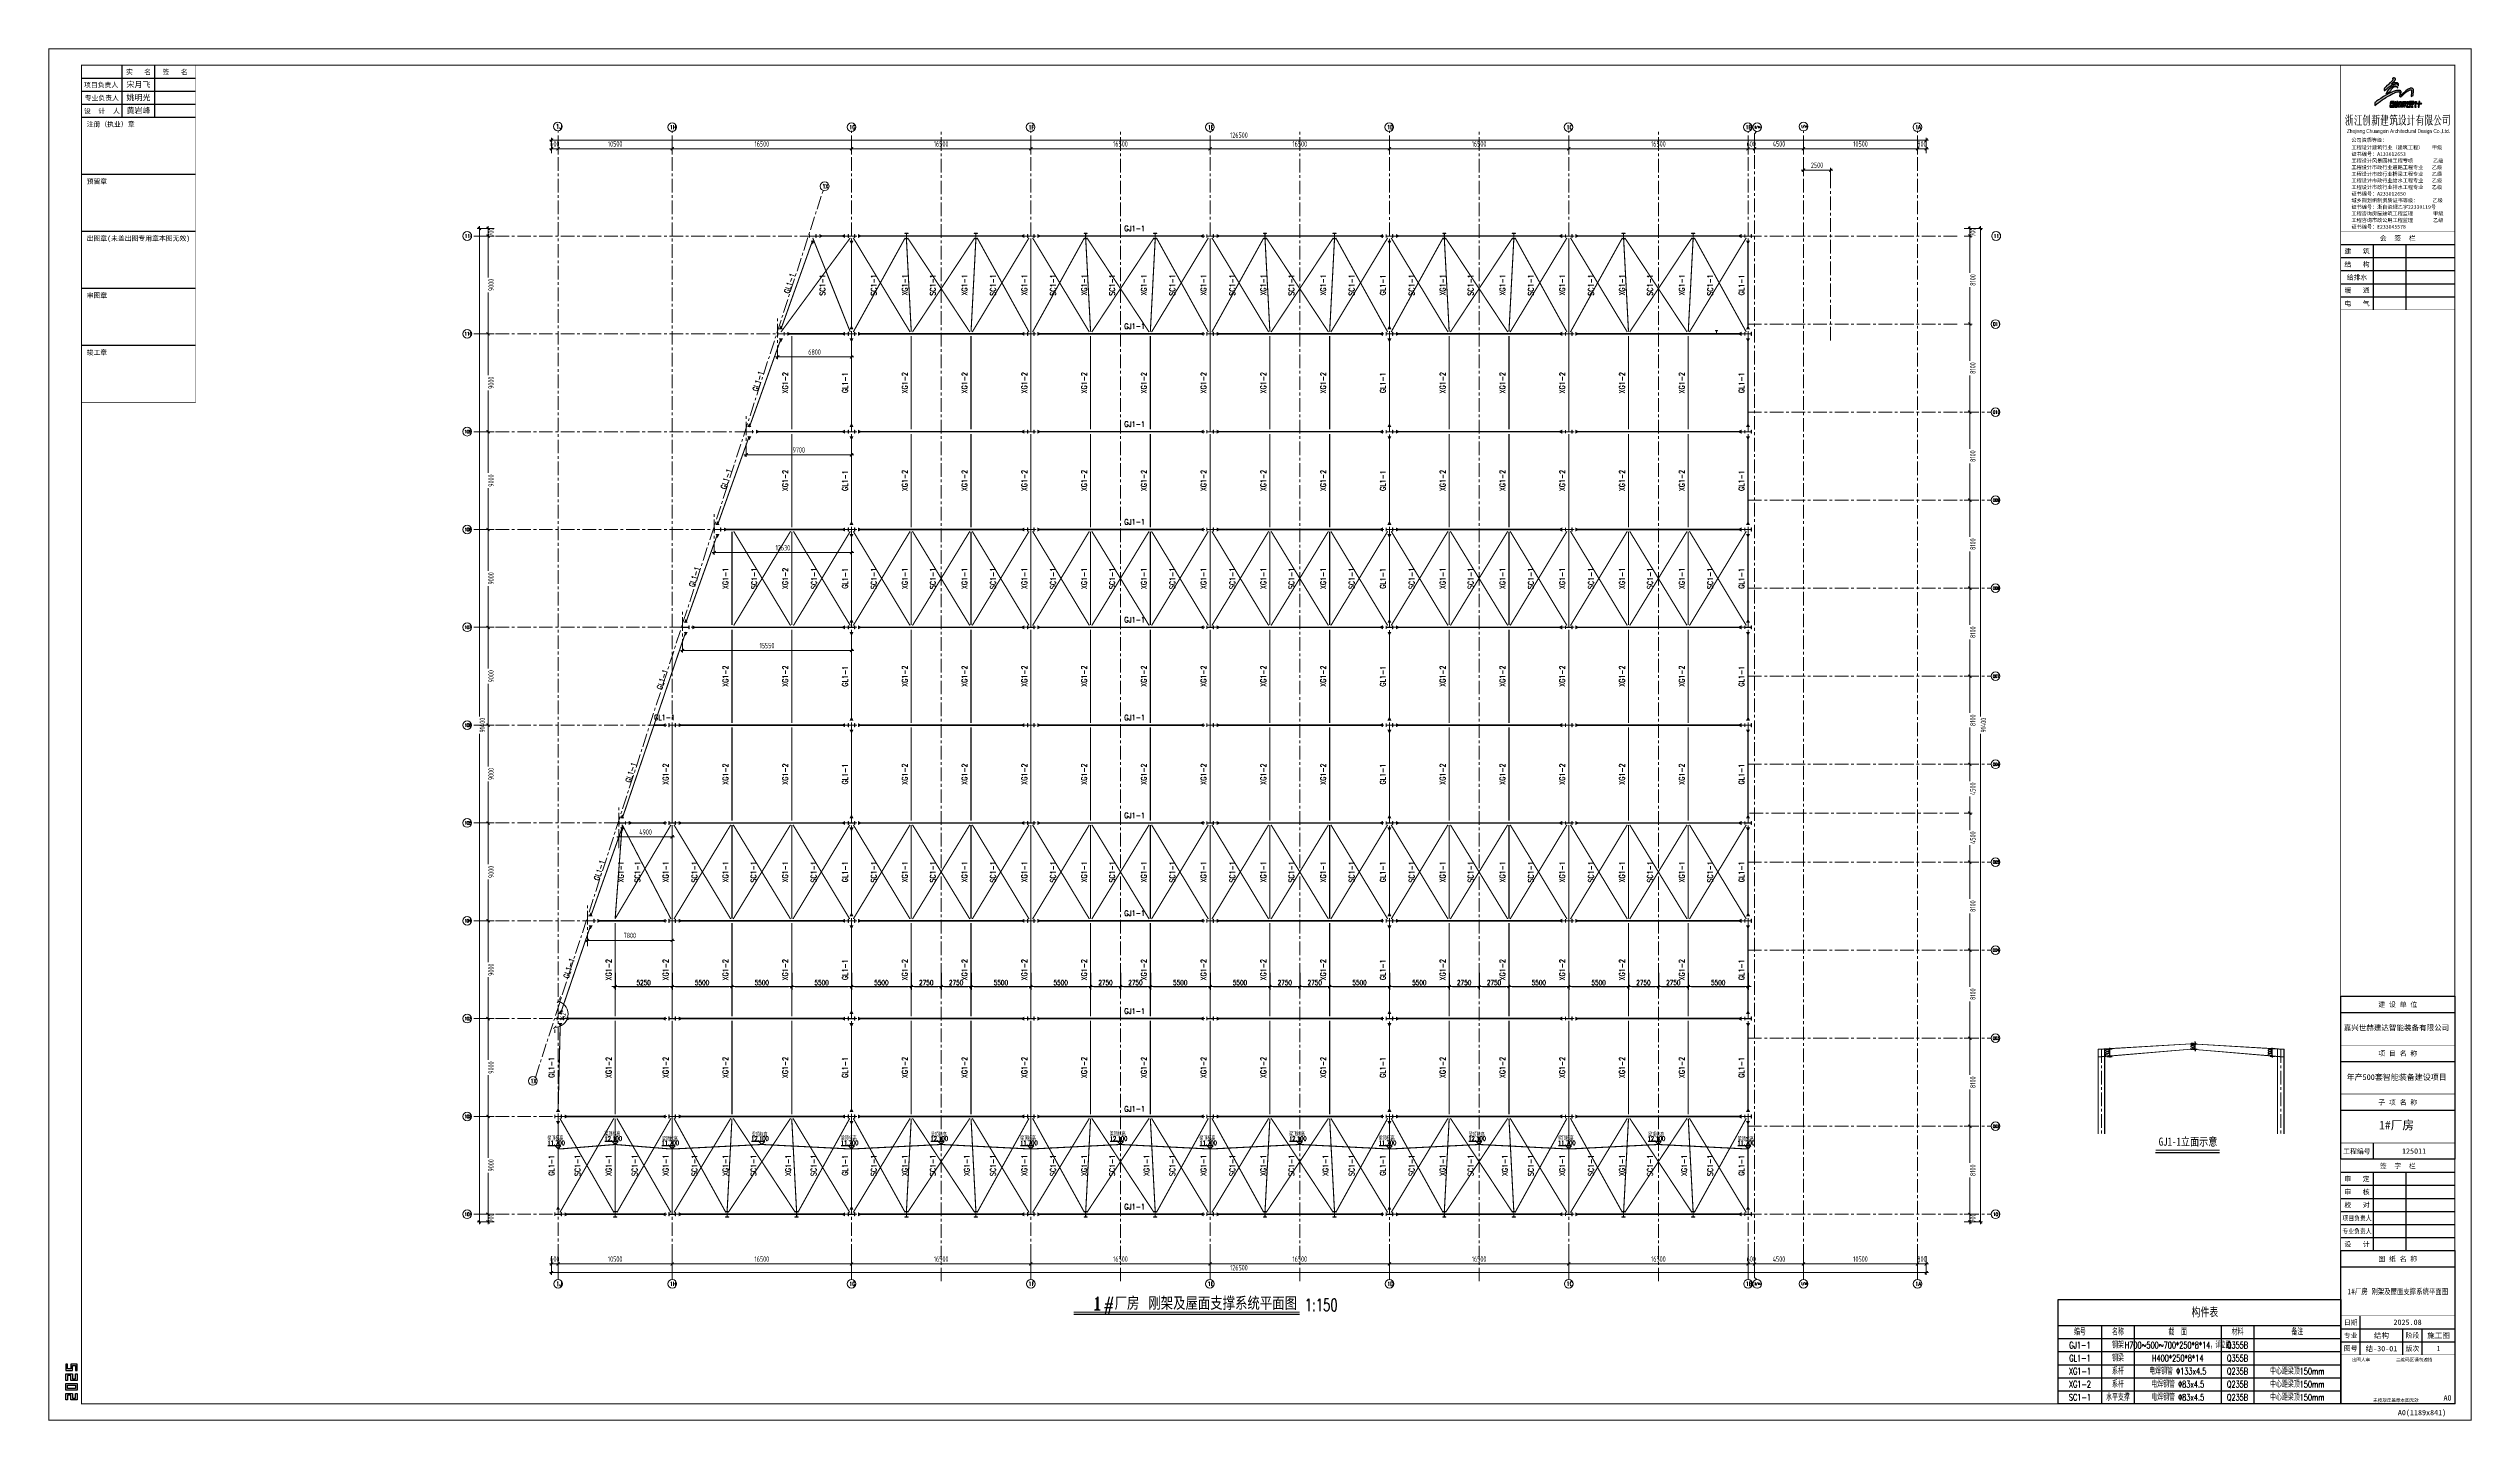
# Model space of a CAD drawing. Extents: x -1201378 to 2367219, y -619313 to 244905.
# Drawn here: x 344244 to 567219, y 118680 to 244905 of the extents above; entities that cross this region are included whole.
import ezdxf
from ezdxf.enums import TextEntityAlignment as Align

# ---------------------------------------------------------------- set-up
doc = ezdxf.new("R2010")
doc.units = 0
doc.header["$LTSCALE"] = 1000
doc.linetypes.add('CENTER', pattern=[2, 1.25, -0.25, 0.25, -0.25])
doc.layers.get('0').update_dxf_attribs({"linetype": 'CONTINUOUS'})
doc.layers.get('Defpoints').update_dxf_attribs({"linetype": 'CONTINUOUS'})
for name, color, linetype in [('0-cxFrame', 155, 'CONTINUOUS'), ('qianming', 155, 'CONTINUOUS'), ('S-BG', 131, 'CONTINUOUS'), ('S-DIMZ', 115, 'CONTINUOUS'), ('S-TEXT', 21, 'CONTINUOUS'), ('TAB', 7, 'CONTINUOUS'), ('TEXT', 7, 'CONTINUOUS'), ('建-文字', 7, 'CONTINUOUS')]:
    doc.layers.add(name, color=color, linetype=linetype)
for name, color, linetype, lineweight in [('0-cxText', 131, 'CONTINUOUS', 25), ('S-axis', 111, 'CONTINUOUS', 0), ('S-bea', 40, 'CONTINUOUS', 0), ('S-col', 2, 'CONTINUOUS', 0), ('S-dim', 81, 'CONTINUOUS', 0), ('S-dote', 5, 'CENTER', 0), ('THIN', 7, 'CONTINUOUS', 0), ('柱间支撑', 6, 'CENTER', 0), ('梁', 4, 'CONTINUOUS', 18)]:
    doc.layers.add(name, color=color, linetype=linetype, lineweight=lineweight)
doc.styles.add('_TCH_AXIS', font='COMPLEX', dxfattribs={"bigfont": 'GBCBIG'})
doc.styles.add('cx_biaoti', font='')
doc.styles.add('cx_tuming', font='simhei.ttf')
doc.styles.add('cx_tuqian1', font='')
doc.styles.add('SS1', font='tj-romans1.shx', dxfattribs={"width": 0.7, "bigfont": 'tj-hztxt1.shx'})
doc.styles.add('TKZ1', font='tjromant.shx', dxfattribs={"width": 0.7, "bigfont": 'tjhts.shx'})
doc.styles.add('TSSD_Dimension', font='tssdeng.shx', dxfattribs={"width": 0.7, "bigfont": 'hztxt.shx'})
doc.styles.add('TSSD_Norm', font='tj-romans1.shx', dxfattribs={"bigfont": 'tj-hztxt.shx'})
doc.styles.add('TSSD_Rein', font='tj-romans1.shx', dxfattribs={"width": 0.7, "bigfont": 'tj-hztxt.shx'})
doc.styles.add('图框宋体', font='', dxfattribs={"width": 0.75})
doc.styles.add('黑体', font='simhei.ttf', dxfattribs={"width": 0.8})
doc.styles.get('cx_biaoti').set_extended_font_data('SimSun')
doc.styles.get('cx_tuqian1').set_extended_font_data('SimSun')
doc.styles.get('图框宋体').set_extended_font_data('SimSun')
doc.dimstyles.new('S-150-ARCHI', dxfattribs={"dimscale": 150, "dimtxt": 3, "dimasz": 2, "dimexe": 2, "dimexo": 2, "dimgap": 1, "dimtad": 1, "dimdec": 0, "dimzin": 0, "dimdsep": 46, "dimtxsty": 'SS1', "dimblk1": 'TT', "dimblk2": 'TT', "dimsah": 1, "dimcen": 1, "dimclrd": 256, "dimclre": 256, "dimclrt": 256, "dimadec": 0, "dimazin": 0, "dimtfac": 1, "dimtdec": 0, "dimtix": 1, "dimtmove": 2, "dimatfit": 0, "dimldrblk": 'TT', "dimfxl": 2, "dimtolj": 1, "dimtzin": 0, "dimarcsym": 0})
doc.dimstyles.new('S-25-100', dxfattribs={"dimscale": 100, "dimtxt": 3, "dimasz": 1, "dimexe": 2, "dimexo": 0, "dimgap": 0.8, "dimtad": 1, "dimdec": 0, "dimlfac": 0.25, "dimzin": 0, "dimdsep": 46, "dimtxsty": 'SS1', "dimblk1": 'TT', "dimblk2": 'TT', "dimsah": 1, "dimcen": 1, "dimclrd": 256, "dimclre": 256, "dimclrt": 256, "dimadec": 0, "dimazin": 0, "dimtfac": 1, "dimtdec": 0, "dimtix": 1, "dimtmove": 2, "dimatfit": 0, "dimldrblk": 'TT', "dimfxl": 2, "dimtolj": 1, "dimtzin": 0, "dimarcsym": 0})
doc.dimstyles.new('TSSD_200_200', dxfattribs={"dimtxt": 500, "dimasz": 200, "dimexe": 200, "dimexo": 500, "dimgap": 200, "dimtad": 1, "dimdec": 0, "dimzin": 0, "dimdsep": 46, "dimtxsty": 'TSSD_Dimension', "dimblk": 'ARCHTICK', "dimcen": 0, "dimdle": 200, "dimclrt": 7, "dimadec": 0, "dimazin": 0, "dimtfac": 1, "dimtdec": 0, "dimtix": 1, "dimtmove": 2, "dimatfit": 3, "dimfxl": 1, "dimtolj": 1, "dimtzin": 0, "dimarcsym": 0})

# ---------------------------------------------------------------- blocks, each defined once
blk = doc.blocks.new('zjcx_lan_huiqian(Dragon)')
for p, q in [((-7000, -800), (0, -800)), ((-5000, -800), (-5000, -4800)), ((-3000, -800), (-3000, -4800)), ((-7000, -1600), (0, -1600)), ((-7000, -2400), (0, -2400)), ((-7000, -3200), (0, -3200)), ((-7000, -4000), (0, -4000))]:
    blk.add_line(p, q)
at = {"const_width": 30}
blk.add_lwpolyline([(-7000, 0), (0, 0)], dxfattribs=at)
blk.add_lwpolyline([(-7000, 0), (0, 0), (0, -4800), (-7000, -4800)], close=True, dxfattribs=at)
at = {"style": 'cx_biaoti'}
for s, p in [('建   筑', (-6000, -1200)), ('会  签  栏', (-3500, -400)), ('结   构', (-6000, -2000)), ('给排水', (-6000, -2800)), ('暖   通', (-6000, -3600)), ('电   气', (-6000, -4400))]:
    blk.add_text(s, height=300, dxfattribs=at).set_placement(p, align=Align.MIDDLE)
blk = doc.blocks.new('T-汇签(Dragon)')
at = {"layer": '0-cxFrame'}
blk.add_blockref('zjcx_lan_huiqian(Dragon)', (0, 0), dxfattribs=at)
blk = doc.blocks.new('zjcx_logo(Dragon)')
h = blk.add_hatch(color=186)
h.dxf.hatch_style = 1
h.set_gradient(color1=(41, 22, 111), color2=(223, 33, 33), tint=1)
h.paths.add_polyline_path([(-1404, -619), (-1417, -787), (-1287, -689), (-1064, -520), (-959, -449), (-898, -408), (-824, -360), (-732, -300), (-599, -219), (-513, -170), (-403, -111), (-304, -62), (-225, -27), (-197, -14), (-154, 2), (-117, 16), (-91, 25), (-29, 43), (19, 53), (36, 55), (58, 56), (78, 54), (90, 53), (100, 49), (110, 44), (119, 36), (125, 28), (130, 18), (133, 7), (134, -3), (125, -83), (119, -131), (110, -192), (110, -205), (112, -214), (115, -223), (120, -231), (126, -238), (134, -244), (142, -249), (153, -252), (165, -253), (176, -253), (187, -250), (198, -246), (202, -243), (210, -238), (221, -231), (236, -220), (267, -190), (303, -155), (316, -143), (351, -110), (382, -81), (409, -57), (425, -43), (461, -12), (495, 15), (499, 19), (503, 23), (518, 34), (556, 63), (572, 76), (597, 92), (634, 116), (693, 149), (732, 164), (769, 173), (784, 174), (801, 173), (816, 167), (825, 161), (832, 154), (833, 153), (833, 153), (833, 153), (833, 152), (833, 152), (833, 152), (834, 152), (834, 152), (834, 152), (834, 152), (834, 152), (836, 149), (836, 148), (836, 148), (836, 148), (836, 148), (836, 148), (836, 148), (836, 148), (836, 148), (836, 148), (836, 148), (836, 148), (836, 148), (836, 148), (836, 148), (836, 148), (836, 148), (836, 148), (836, 148), (836, 148), (836, 148), (836, 148), (836, 148), (836, 148), (836, 148), (836, 148), (836, 148), (836, 148), (836, 148), (836, 148), (836, 148), (836, 148), (836, 148), (836, 148), (837, 146), (838, 145), (843, 135), (845, 125), (846, 115), (847, 97), (843, 51), (818, -247), (947, -187), (969, 117), (965, 165), (960, 186), (950, 206), (938, 224), (923, 239), (906, 252), (886, 262), (865, 268), (841, 272), (815, 272), (790, 270), (766, 264), (730, 252), (681, 230), (632, 204), (572, 164), (501, 111), (434, 55), (367, -6), (310, -62), (264, -108), (228, -146), (216, -158), (212, -162), (209, -164), (205, -166), (200, -168), (196, -168), (191, -168), (187, -167), (183, -165), (179, -162), (178, -160), (177, -157), (176, -155), (176, -152), (177, -147), (189, -90), (203, -18), (205, 16), (203, 49), (198, 66), (190, 83), (179, 97), (166, 110), (151, 120), (134, 127), (116, 131), (76, 136), (35, 137), (-5, 134), (-17, 132), (-18, 132), (-19, 132), (-20, 132), (-20, 132), (-20, 132), (-21, 132), (-79, 123), (-124, 113), (-142, 109), (-145, 108), (-146, 107), (-157, 105), (-175, 100), (-195, 94), (-288, 63), (-410, 12), (-556, -58), (-700, -135), (-882, -245), (-1049, -355), (-1175, -444), (-1234, -488), (-1299, -536), (-1360, -584), (-1398, -614)])
h.paths.add_polyline_path([(-712, -82), (-650, 50), (-573, 176), (-507, 252), (-431, 319), (-346, 375), (-294, 398), (-239, 412), (-183, 419), (-152, 418), (-120, 412), (-91, 400), (-64, 383), (-44, 364), (-29, 343), (-17, 319), (-9, 293), (-5, 267), (-14, 290), (-26, 311), (-43, 329), (-63, 344), (-81, 353), (-100, 358), (-120, 360), (-140, 359), (-188, 349), (-232, 330), (-297, 288), (-356, 237), (-404, 182), (-426, 154), (-449, 114), (-468, 80), (-489, 37)])
edge = h.paths.add_edge_path()
edge.add_line((-433, 632), (-455, 612))
edge.add_line((-455, 612), (-481, 589))
edge.add_line((-481, 589), (-598, 484))
edge.add_line((-598, 484), (-666, 424))
edge.add_line((-666, 424), (-728, 360))
edge.add_line((-728, 360), (-766, 320))
edge.add_line((-766, 320), (-807, 265))
edge.add_line((-807, 265), (-837, 203))
edge.add_line((-837, 203), (-840, 192))
edge.add_line((-840, 192), (-844, 172))
edge.add_line((-844, 172), (-844, 163))
edge.add_line((-844, 163), (-842, 155))
edge.add_line((-842, 155), (-838, 146))
edge.add_line((-838, 146), (-834, 141))
edge.add_line((-834, 141), (-828, 137))
edge.add_line((-828, 137), (-821, 134))
edge.add_line((-821, 134), (-814, 133))
edge.add_line((-814, 133), (-807, 133))
edge.add_line((-807, 133), (-800, 134))
edge.add_line((-800, 134), (-783, 142))
edge.add_line((-783, 142), (-768, 151))
edge.add_line((-768, 151), (-765, 153))
edge.add_line((-765, 153), (-763, 154))
edge.add_line((-763, 154), (-761, 156))
edge.add_line((-761, 156), (-756, 160))
edge.add_line((-756, 160), (-749, 166))
edge.add_line((-749, 166), (-747, 168))
edge.add_line((-747, 168), (-723, 190))
edge.add_line((-723, 190), (-674, 236))
edge.add_line((-674, 236), (-628, 278))
edge.add_line((-628, 278), (-598, 304))
edge.add_line((-598, 304), (-568, 326))
edge.add_line((-568, 326), (-534, 351))
edge.add_line((-534, 351), (-476, 390))
edge.add_line((-476, 390), (-408, 428))
edge.add_line((-408, 428), (-400, 433))
edge.add_line((-400, 433), (-346, 461))
edge.add_line((-346, 461), (-335, 466))
edge.add_line((-335, 466), (-290, 486))
edge.add_line((-290, 486), (-275, 492))
edge.add_line((-275, 492), (-259, 498))
edge.add_line((-259, 498), (-243, 504))
edge.add_line((-243, 504), (-210, 514))
edge.add_line((-210, 514), (-192, 519))
edge.add_line((-192, 519), (-168, 524))
edge.add_line((-168, 524), (-143, 530))
edge.add_line((-143, 530), (-100, 535))
edge.add_line((-100, 535), (-65, 533))
edge.add_line((-65, 533), (-30, 525))
edge.add_line((-30, 525), (-15, 517))
edge.add_line((-15, 517), (0, 506))
edge.add_line((0, 506), (12, 493))
edge.add_line((12, 493), (21, 477))
edge.add_line((21, 477), (27, 461))
edge.add_line((27, 461), (30, 442))
edge.add_line((30, 442), (29, 425))
edge.add_line((29, 425), (25, 407))
edge.add_line((25, 407), (32, 424))
edge.add_line((32, 424), (36, 434))
edge.add_line((36, 434), (42, 457))
edge.add_line((42, 457), (45, 468))
edge.add_line((45, 468), (49, 488))
edge.add_line((49, 488), (49, 507))
edge.add_line((49, 507), (46, 525))
edge.add_line((46, 525), (40, 543))
edge.add_line((40, 543), (31, 558))
edge.add_line((31, 558), (13, 575))
edge.add_line((13, 575), (-8, 588))
edge.add_line((-8, 588), (-31, 596))
edge.add_line((-31, 596), (-55, 600))
edge.add_line((-55, 600), (-96, 604))
edge.add_line((-96, 604), (-133, 602))
edge.add_line((-133, 602), (-160, 599))
edge.add_line((-160, 599), (-196, 593))
edge.add_line((-196, 593), (-237, 584))
edge.add_line((-237, 584), (-262, 576))
edge.add_line((-262, 576), (-288, 569))
edge.add_line((-288, 569), (-293, 567))
edge.add_line((-293, 567), (-299, 565))
edge.add_line((-299, 565), (-300, 564))
edge.add_line((-300, 564), (-301, 564))
edge.add_line((-301, 564), (-302, 564))
edge.add_line((-302, 564), (-303, 563))
edge.add_line((-303, 563), (-304, 563))
edge.add_line((-304, 563), (-305, 563))
edge.add_line((-305, 563), (-306, 562))
edge.add_line((-306, 562), (-307, 562))
edge.add_line((-307, 562), (-353, 545))
edge.add_line((-353, 545), (-407, 515))
edge.add_line((-407, 515), (-409, 514))
edge.add_line((-409, 514), (-408, 514))
edge.add_line((-408, 514), (-405, 517))
edge.add_line((-405, 517), (-402, 521))
edge.add_line((-402, 521), (-397, 525))
edge.add_line((-397, 525), (-392, 530))
edge.add_line((-392, 530), (-387, 535))
edge.add_line((-387, 535), (-381, 540))
edge.add_line((-381, 540), (-365, 553))
edge.add_line((-365, 553), (-347, 568))
edge.add_line((-347, 568), (-342, 572))
edge.add_line((-342, 572), (-330, 582))
edge.add_line((-330, 582), (-328, 585))
edge.add_line((-328, 585), (-324, 587))
edge.add_line((-324, 587), (-314, 597))
edge.add_line((-314, 597), (-279, 629))
edge.add_line((-279, 629), (-266, 641))
edge.add_line((-266, 641), (-254, 653))
edge.add_line((-254, 653), (-237, 669))
edge.add_line((-237, 669), (-216, 693))
edge.add_line((-216, 693), (-208, 702))
edge.add_line((-208, 702), (-204, 706))
edge.add_line((-204, 706), (-200, 711))
edge.add_line((-200, 711), (-191, 721))
edge.add_line((-191, 721), (-187, 727))
edge.add_line((-187, 727), (-184, 731))
edge.add_line((-184, 731), (-183, 733))
edge.add_line((-183, 733), (-178, 741))
edge.add_line((-178, 741), (-167, 755))
edge.add_line((-167, 755), (-153, 782))
edge.add_line((-153, 782), (-143, 812))
edge.add_line((-143, 812), (-143, 824))
edge.add_line((-143, 824), (-143, 826))
edge.add_line((-143, 826), (-145, 840))
edge.add_line((-145, 840), (-150, 853))
edge.add_line((-150, 853), (-158, 865))
edge.add_line((-158, 865), (-167, 876))
edge.add_line((-167, 876), (-178, 885))
edge.add_line((-178, 885), (-191, 891))
edge.add_line((-191, 891), (-213, 897))
edge.add_line((-213, 897), (-236, 899))
edge.add_line((-236, 899), (-259, 896))
edge.add_line((-259, 896), (-281, 889))
edge.add_line((-281, 889), (-300, 878))
edge.add_line((-300, 878), (-316, 864))
edge.add_line((-316, 864), (-331, 847))
edge.add_arc((-322, 816), 32.5, -21.48581, 105.47079, ccw=False)
edge.add_line((-292, 804), (-299, 785))
edge.add_line((-299, 785), (-315, 761))
edge.add_line((-315, 761), (-326, 745))
edge.add_line((-326, 745), (-342, 725))
edge.add_line((-342, 725), (-370, 695))
edge.add_line((-370, 695), (-393, 670))
edge.add_line((-393, 670), (-419, 645))
edge.add_line((-419, 645), (-433, 632))
h = blk.add_hatch(color=186)
h.dxf.hatch_style = 1
h.set_gradient(color1=(41, 22, 111), color2=(223, 33, 33), tint=1)
edge = h.paths.add_edge_path()
edge.add_line((-372, -565), (-315, -565))
edge.add_arc((-314, -577), 11.4, 18.89554, 94.3928, ccw=False)
edge.add_line((-303, -573), (-294, -620))
edge.add_line((-294, -620), (-290, -626))
edge.add_line((-290, -626), (-220, -626))
edge.add_arc((-224, -618), 9.49, 295.11011, 372.93383)
edge.add_line((-214, -615), (-222, -572))
edge.add_arc((-256, -574), 34.6, 4.17607, 68.3146)
edge.add_line((-244, -542), (-415, -542))
edge.add_arc((-399, -587), 47.9, 108.85314, 147.56181)
edge.add_line((-440, -562), (-469, -626))
edge.add_line((-469, -626), (-410, -626))
edge.add_line((-410, -626), (-387, -578))
edge.add_arc((-362, -592), 28.7, 111.26087, 151.54855, ccw=False)
edge = h.paths.add_edge_path()
edge.add_line((-470, -897), (-250, -897))
edge.add_line((-250, -897), (-248, -898))
edge.add_line((-248, -898), (-251, -883))
edge.add_line((-251, -883), (-413, -880))
edge.add_arc((-410, -866), 15, 169.35312, 256.08138, ccw=False)
edge.add_line((-424, -863), (-397, -657))
edge.add_line((-397, -657), (-389, -656))
edge.add_line((-389, -656), (-388, -655))
edge.add_line((-388, -655), (-313, -655))
edge.add_line((-313, -655), (-306, -658))
edge.add_arc((-311, -663), 7.51, -26.96741, 47.97447, ccw=False)
edge.add_line((-304, -667), (-321, -791))
edge.add_arc((-341, -791), 20.6, -81.28941, 0.26939, ccw=False)
edge.add_line((-338, -811), (-369, -813))
edge.add_line((-369, -813), (-376, -814))
edge.add_line((-376, -814), (-377, -827))
edge.add_arc((-361, -818), 18.3, 211.08496, 248.62588)
edge.add_line((-368, -835), (-292, -835))
edge.add_line((-292, -835), (-277, -832))
edge.add_arc((-290, -784), 50, 285.32037, 358.76459)
edge.add_line((-240, -785), (-221, -647))
edge.add_arc((-233, -648), 11.5, 3.51941, 31.54666)
edge.add_line((-223, -642), (-232, -640))
edge.add_line((-232, -640), (-449, -640))
edge.add_line((-449, -640), (-459, -643))
edge.add_line((-459, -643), (-488, -861))
edge.add_arc((-452, -866), 36.4, 172.51878, 238.5972)
edge = h.paths.add_edge_path()
edge.add_arc((-139, -559), 28, -5.27218, 20.95173, ccw=False)
edge.add_line((-112, -562), (-150, -847))
edge.add_line((-150, -847), (-160, -850))
edge.add_line((-160, -850), (-199, -850))
edge.add_arc((-196, -838), 12.1, 157.53823, 259.66789, ccw=False)
edge.add_line((-208, -833), (-169, -548))
edge.add_line((-169, -548), (-161, -545))
edge.add_line((-161, -545), (-119, -545))
edge.add_arc((-119, -552), 6.79, 24.25811, 86.73561, ccw=False)
edge = h.paths.add_edge_path()
edge.add_line((-194, -898), (-68, -898))
edge.add_line((-68, -898), (-62, -895))
edge.add_arc((-109, -838), 73.5, 309.69803, 351.80871)
edge.add_line((-36, -849), (4, -545))
edge.add_arc((-1, -544), 4.63, 347.67082, 409.41767)
edge.add_arc((-9, -558), 20.6, 56.68372, 79.18321)
edge.add_line((-5, -538), (-52, -538))
edge.add_arc((-51, -554), 16.4, 91.33263, 127.03986)
edge.add_arc((-58, -544), 4.85, 133.80873, 168.49542)
edge.add_line((-63, -543), (-103, -854))
edge.add_arc((-129, -854), 25.6, 303.0211, 359.8084, ccw=False)
edge.add_line((-115, -875), (-128, -879))
edge.add_line((-128, -879), (-193, -880))
edge.add_arc((-180, -890), 16.3, 142.79141, 207.15487)
edge = h.paths.add_edge_path()
edge.add_line((123, -557), (128, -541))
edge.add_line((128, -541), (137, -538))
edge.add_line((137, -538), (187, -538))
edge.add_arc((183, -552), 14.7, -28.0414, 74.43788, ccw=False)
edge.add_line((196, -559), (269, -562))
edge.add_arc((254, -570), 17.2, -7.1686, 26.38917, ccw=False)
edge.add_line((271, -572), (268, -579))
edge.add_line((268, -579), (266, -581))
edge.add_line((266, -581), (256, -581))
edge.add_line((256, -581), (254, -580))
edge.add_line((254, -580), (112, -581))
edge.add_line((112, -581), (110, -580))
edge.add_line((110, -580), (53, -580))
edge.add_line((53, -580), (52, -581))
edge.add_line((52, -581), (44, -581))
edge.add_line((44, -581), (43, -575))
edge.add_line((43, -575), (45, -563))
edge.add_line((45, -563), (115, -559))
edge.add_line((115, -559), (123, -557))
edge = h.paths.add_edge_path()
edge.add_arc((58, -751), 5.69, 2.93572, 38.52856, ccw=False)
edge.add_line((64, -751), (38, -896))
edge.add_line((38, -896), (38, -898))
edge.add_line((38, -898), (1, -898))
edge.add_line((1, -898), (-5, -898))
edge.add_arc((-50, -872), 51.3, 330.03006, 356.64264)
edge.add_line((2, -875), (25, -747))
edge.add_line((25, -747), (31, -745))
edge.add_line((31, -745), (58, -745))
edge.add_arc((53, -760), 15.8, 50.02603, 70.05817, ccw=False)
edge = h.paths.add_edge_path()
edge.add_line((55, -592), (62, -592))
edge.add_line((62, -592), (64, -593))
edge.add_line((64, -593), (101, -593))
edge.add_line((101, -593), (103, -592))
edge.add_line((103, -592), (110, -592))
edge.add_line((110, -592), (111, -598))
edge.add_line((111, -598), (113, -625))
edge.add_line((113, -625), (115, -638))
edge.add_line((115, -638), (176, -638))
edge.add_line((176, -638), (191, -592))
edge.add_line((191, -592), (200, -592))
edge.add_line((200, -592), (202, -593))
edge.add_line((202, -593), (248, -593))
edge.add_line((248, -593), (250, -592))
edge.add_line((250, -592), (255, -592))
edge.add_line((255, -592), (255, -595))
edge.add_line((255, -595), (246, -624))
edge.add_arc((256, -631), 11.5, 145.89681, 210.54086)
edge.add_arc((241, -691), 54.6, 66.73558, 84.76006, ccw=False)
edge.add_line((262, -641), (265, -647))
edge.add_arc((256, -649), 9.23, -85.53143, 13.00027, ccw=False)
edge.add_line((257, -658), (190, -660))
edge.add_line((190, -660), (186, -661))
edge.add_line((186, -661), (179, -697))
edge.add_arc((185, -696), 5.99, 186.91758, 264.62619)
edge.add_line((185, -702), (247, -703))
edge.add_arc((244, -714), 10.7, -46.02948, 74.10965, ccw=False)
edge.add_line((251, -721), (176, -724))
edge.add_line((176, -724), (159, -856))
edge.add_arc((103, -853), 56.4, 306.87915, 356.89777, ccw=False)
edge.add_line((137, -898), (56, -898))
edge.add_line((56, -898), (62, -878))
edge.add_line((62, -878), (64, -875))
edge.add_line((64, -875), (68, -873))
edge.add_line((68, -873), (77, -871))
edge.add_arc((78, -862), 9.14, 264.56776, 365.34397)
edge.add_line((87, -862), (104, -737))
edge.add_arc((94, -733), 10.7, 338.74451, 444.00887)
edge.add_line((96, -723), (25, -721))
edge.add_arc((34, -713), 12.2, 144.53162, 222.72258, ccw=False)
edge.add_arc((31, -714), 11.1, 84.06289, 130.83249, ccw=False)
edge.add_line((32, -703), (101, -702))
edge.add_line((101, -702), (107, -700))
edge.add_line((107, -700), (108, -700))
edge.add_line((108, -700), (113, -668))
edge.add_arc((107, -667), 7.02, 352.00278, 443.61958)
edge.add_line((107, -660), (37, -658))
edge.add_line((37, -658), (31, -656))
edge.add_arc((38, -649), 10.4, 80.08641, 222.41124, ccw=False)
edge.add_line((40, -639), (53, -638))
edge.add_line((53, -638), (53, -593))
edge.add_line((53, -593), (55, -593))
edge.add_line((55, -593), (55, -592))
edge = h.paths.add_edge_path()
edge.add_arc((228, -755), 10.9, -17.78151, 70.61556, ccw=False)
edge.add_line((239, -758), (228, -882))
edge.add_arc((273, -888), 45.2, 172.96333, 192.65476)
edge.add_line((229, -898), (178, -898))
edge.add_arc((127, -876), 54.9, 336.98391, 358.70886)
edge.add_line((182, -877), (194, -749))
edge.add_line((194, -749), (194, -747))
edge.add_line((194, -747), (200, -745))
edge.add_line((200, -745), (232, -745))
edge = h.paths.add_edge_path()
edge.add_line((503, -561), (496, -562))
edge.add_line((496, -562), (368, -564))
edge.add_arc((370, -571), 7.29, 105.68479, 178.6651)
edge.add_line((363, -571), (358, -616))
edge.add_line((358, -616), (358, -620))
edge.add_arc((361, -620), 2.85, 189.50087, 274.16637)
edge.add_line((361, -622), (490, -624))
edge.add_line((490, -624), (495, -626))
edge.add_arc((483, -634), 14.3, -39.41692, 35.58773, ccw=False)
edge.add_line((494, -643), (469, -648))
edge.add_line((469, -648), (434, -898))
edge.add_line((434, -898), (377, -898))
edge.add_arc((381, -894), 4.94, 183.46145, 225.75062, ccw=False)
edge.add_line((376, -894), (407, -653))
edge.add_arc((399, -653), 7.96, 2.1679, 44.2283)
edge.add_line((405, -648), (403, -646))
edge.add_line((403, -646), (358, -646))
edge.add_arc((362, -656), 11.3, 112.7163, 146.72014)
edge.add_line((353, -650), (320, -863))
edge.add_arc((237, -848), 84.4, 323.85528, 349.57772, ccw=False)
edge.add_line((305, -898), (239, -898))
edge.add_line((239, -898), (245, -877))
edge.add_line((245, -877), (246, -874))
edge.add_arc((256, -885), 15, 97.81362, 133.86818, ccw=False)
edge.add_line((254, -870), (300, -546))
edge.add_arc((309, -554), 12.1, 90.94326, 137.95811, ccw=False)
edge.add_line((309, -542), (497, -542))
edge.add_arc((495, -553), 11.3, -43.69979, 78.83388, ccw=False)
edge = h.paths.add_edge_path()
edge.add_line((649, -544), (651, -578))
edge.add_arc((640, -580), 11.7, -74.28193, 11.70387, ccw=False)
edge.add_line((643, -592), (580, -591))
edge.add_arc((581, -581), 10.1, 232.28685, 262.06195, ccw=False)
edge.add_arc((578, -585), 5.08, 189.86821, 228.06029, ccw=False)
edge.add_line((573, -586), (570, -554))
edge.add_arc((591, -554), 20.3, 128.18902, 179.8773, ccw=False)
edge.add_line((578, -538), (642, -538))
edge.add_arc((641, -547), 9.1, 19.52522, 83.24008, ccw=False)
edge = h.paths.add_edge_path()
edge.add_line((534, -628), (565, -630))
edge.add_arc((561, -639), 9.9, 14.99273, 68.78885, ccw=False)
edge.add_line((571, -637), (541, -863))
edge.add_line((541, -863), (541, -886))
edge.add_line((541, -886), (550, -898))
edge.add_line((550, -898), (641, -898))
edge.add_line((641, -898), (641, -884))
edge.add_arc((634, -883), 7.15, 350.15546, 442.57553)
edge.add_line((635, -876), (610, -875))
edge.add_line((610, -875), (608, -868))
edge.add_line((608, -868), (641, -623))
edge.add_arc((631, -618), 10.8, 331.57994, 426.36661)
edge.add_line((635, -608), (535, -608))
edge.add_line((535, -608), (526, -614))
edge.add_arc((536, -618), 10.6, 159.68796, 260.66864)
edge = h.paths.add_edge_path()
edge.add_arc((693, -601), 15.8, -85.86686, 11.69545, ccw=False)
edge.add_arc((695, -623), 6.69, 101.3793, 192.92077)
edge.add_arc((615, -625), 73.2, -11.18403, 0.554, ccw=False)
edge.add_arc((698, -637), 10.9, 194.31907, 249.68762)
edge.add_line((694, -647), (728, -647))
edge.add_arc((725, -603), 44.5, 273.23858, 353.69691)
edge.add_line((770, -607), (772, -587))
edge.add_line((772, -587), (776, -566))
edge.add_line((776, -566), (908, -566))
edge.add_line((908, -566), (910, -574))
edge.add_line((910, -574), (905, -620))
edge.add_arc((959, -606), 55.9, 194.85061, 207.61208)
edge.add_line((910, -632), (912, -635))
edge.add_arc((954, -581), 68.1, 232.01246, 255.28682)
edge.add_line((937, -647), (979, -647))
edge.add_arc((978, -635), 12.3, 273.58089, 308.49109)
edge.add_arc((965, -631), 25.2, 327.87798, 381.88684)
edge.add_arc((973, -630), 17.2, 28.11813, 70.13193)
edge.add_arc((1049, -599), 71.8, 164.51198, 191.90234, ccw=False)
edge.add_line((980, -580), (983, -557))
edge.add_line((983, -557), (982, -550))
edge.add_line((982, -550), (979, -544))
edge.add_line((979, -544), (721, -544))
edge.add_arc((725, -554), 10.6, 109.95804, 166.92412)
edge.add_line((714, -551), (708, -598))
edge = h.paths.add_edge_path()
edge.add_line((1146, -544), (1148, -578))
edge.add_arc((1137, -581), 11.7, -74.28193, 11.70387, ccw=False)
edge.add_line((1140, -592), (1077, -591))
edge.add_arc((1078, -581), 10.1, 232.28685, 262.06195, ccw=False)
edge.add_arc((1075, -585), 5.08, 189.86821, 228.06029, ccw=False)
edge.add_line((1070, -586), (1067, -554))
edge.add_arc((1088, -554), 20.3, 128.18902, 179.8773, ccw=False)
edge.add_line((1075, -538), (1139, -538))
edge.add_arc((1137, -547), 9.1, 19.52522, 83.24008, ccw=False)
edge = h.paths.add_edge_path()
edge.add_line((1031, -629), (1062, -630))
edge.add_arc((1058, -640), 9.9, 14.99273, 68.78885, ccw=False)
edge.add_line((1068, -637), (1038, -863))
edge.add_line((1038, -863), (1038, -886))
edge.add_line((1038, -886), (1047, -898))
edge.add_line((1047, -898), (1138, -898))
edge.add_line((1138, -898), (1138, -885))
edge.add_arc((1131, -883), 7.15, 350.15546, 442.57553)
edge.add_line((1132, -876), (1107, -876))
edge.add_line((1107, -876), (1105, -868))
edge.add_line((1105, -868), (1137, -624))
edge.add_arc((1128, -618), 10.8, 331.57994, 426.36661)
edge.add_line((1132, -609), (1032, -609))
edge.add_line((1032, -609), (1023, -615))
edge.add_arc((1033, -618), 10.6, 159.68796, 260.66864)
edge = h.paths.add_edge_path()
edge.add_line((1181, -682), (1274, -684))
edge.add_arc((1268, -691), 9.1, 10.6545, 49.67894, ccw=False)
edge.add_line((1277, -689), (1250, -895))
edge.add_line((1250, -895), (1252, -896))
edge.add_line((1252, -896), (1252, -898))
edge.add_line((1252, -898), (1312, -898))
edge.add_line((1312, -898), (1313, -892))
edge.add_line((1313, -892), (1340, -689))
edge.add_line((1340, -689), (1341, -685))
edge.add_line((1341, -685), (1464, -684))
edge.add_arc((1447, -671), 21.2, 322.14414, 390.61106)
edge.add_line((1465, -661), (1352, -661))
edge.add_line((1352, -661), (1343, -655))
edge.add_line((1343, -655), (1358, -550))
edge.add_arc((1349, -548), 8.68, 346.76013, 438.30399)
edge.add_line((1351, -539), (1304, -539))
edge.add_arc((1305, -546), 6.98, 97.51297, 154.6127)
edge.add_line((1299, -543), (1285, -647))
edge.add_arc((1270, -645), 14.6, 274.64509, 354.62105, ccw=False)
edge.add_line((1271, -660), (1180, -661))
edge.add_arc((1182, -672), 10.8, 104.43576, 265.29365)
edge = h.paths.add_edge_path()
edge.add_arc((875, -684), 106, 357.44715, 369.99523)
edge.add_arc((973, -667), 6.36, 14.46934, 89.99572)
edge.add_line((973, -661), (694, -661))
edge.add_line((694, -661), (687, -663))
edge.add_line((687, -663), (685, -667))
edge.add_line((685, -667), (686, -680))
edge.add_line((686, -680), (902, -680))
edge.add_arc((903, -683), 3.29, 32.90594, 94.76591, ccw=False)
edge.add_line((905, -682), (893, -694))
edge.add_line((893, -694), (825, -750))
edge.add_line((825, -750), (816, -758))
edge.add_line((816, -758), (808, -752))
edge.add_line((808, -752), (767, -711))
edge.add_line((767, -711), (760, -710))
edge.add_line((760, -710), (695, -708))
edge.add_line((695, -708), (690, -708))
edge.add_line((690, -708), (683, -709))
edge.add_line((683, -709), (768, -795))
edge.add_arc((765, -801), 7, -76.02363, 62.4248, ccw=False)
edge.add_line((766, -808), (666, -898))
edge.add_line((666, -898), (752, -897))
edge.add_line((752, -897), (809, -847))
edge.add_line((809, -847), (847, -887))
edge.add_arc((820, -919), 41.8, 31.51695, 49.64377, ccw=False)
edge.add_line((856, -897), (941, -898))
edge.add_line((941, -898), (854, -803))
edge.add_line((854, -803), (971, -707))
edge.add_line((971, -707), (980, -689))
edge = h.paths.add_edge_path(flags=17)
edge.add_line((816, -757), (817, -757))
edge.add_arc((947, -683), 33.5, 314.94454, 350.31038)
blk.add_line((816, -757), (817, -757))
for points in [[(-1404, -619), (-1417, -787), (-1287, -689), (-1064, -520), (-959, -449), (-898, -408), (-824, -360), (-732, -300), (-599, -219), (-513, -170), (-403, -111), (-304, -62), (-225, -27), (-197, -14), (-154, 2), (-117, 16), (-91, 25), (-29, 43), (19, 53), (36, 55), (58, 56), (78, 54), (90, 53), (100, 49), (110, 44), (119, 36), (125, 28), (130, 18), (133, 7), (134, -3), (125, -83), (119, -131), (110, -192), (110, -205), (112, -214), (115, -223), (120, -231), (126, -238), (134, -244), (142, -249), (153, -252), (165, -253), (176, -253), (187, -250), (198, -246), (202, -243), (210, -238), (221, -231), (236, -220), (267, -190), (303, -155), (316, -143), (351, -110), (382, -81), (409, -57), (425, -43), (461, -12), (495, 15), (499, 19), (503, 23), (518, 34), (556, 63), (572, 76), (597, 92), (634, 116), (693, 149), (732, 164), (769, 173), (784, 174), (801, 173), (816, 167), (825, 161), (832, 154), (833, 153), (833, 153), (833, 153), (833, 152), (833, 152), (833, 152), (834, 152), (834, 152), (834, 152), (834, 152), (834, 152), (836, 149), (836, 148), (836, 148), (836, 148), (836, 148), (836, 148), (836, 148), (836, 148), (836, 148), (836, 148), (836, 148), (836, 148), (836, 148), (836, 148), (836, 148), (836, 148), (836, 148), (836, 148), (836, 148), (836, 148), (836, 148), (836, 148), (836, 148), (836, 148), (836, 148), (836, 148), (836, 148), (836, 148), (836, 148), (836, 148), (836, 148), (836, 148), (836, 148), (836, 148), (837, 146), (838, 145), (843, 135), (845, 125), (846, 115), (847, 97), (843, 51), (818, -247), (947, -187), (969, 117), (965, 165), (960, 186), (950, 206), (938, 224), (923, 239), (906, 252), (886, 262), (865, 268), (841, 272), (815, 272), (790, 270), (766, 264), (730, 252), (681, 230), (632, 204), (572, 164), (501, 111), (434, 55), (367, -6), (310, -62), (264, -108), (228, -146), (216, -158), (212, -162), (209, -164), (205, -166), (200, -168), (196, -168), (191, -168), (187, -167), (183, -165), (179, -162), (178, -160), (177, -157), (176, -155), (176, -152), (177, -147), (189, -90), (203, -18), (205, 16), (203, 49), (198, 66), (190, 83), (179, 97), (166, 110), (151, 120), (134, 127), (116, 131), (76, 136), (35, 137), (-5, 134), (-17, 132), (-18, 132), (-19, 132), (-20, 132), (-20, 132), (-20, 132), (-21, 132), (-79, 123), (-124, 113), (-142, 109), (-145, 108), (-146, 107), (-157, 105), (-175, 100), (-195, 94), (-288, 63), (-410, 12), (-556, -58), (-700, -135), (-882, -245), (-1049, -355), (-1175, -444), (-1234, -488), (-1299, -536), (-1360, -584), (-1398, -614), (-1404, -619), (-1404, -619)], [(-1404, -619), (-1417, -787), (-1287, -689), (-1064, -520), (-959, -449), (-898, -408), (-824, -360), (-732, -300), (-599, -219), (-513, -170), (-403, -111), (-304, -62), (-225, -27), (-197, -14), (-154, 2), (-117, 16), (-91, 25), (-29, 43), (19, 53), (36, 55), (58, 56), (78, 54), (90, 53), (100, 49), (110, 44), (119, 36), (125, 28), (130, 18), (133, 7), (134, -3), (125, -83), (119, -131), (110, -192), (110, -205), (112, -214), (115, -223), (120, -231), (126, -238), (134, -244), (142, -249), (153, -252), (165, -253), (176, -253), (187, -250), (198, -246), (202, -243), (210, -238), (221, -231), (236, -220), (267, -190), (303, -155), (316, -143), (351, -110), (382, -81), (409, -57), (425, -43), (461, -12), (495, 15), (499, 19), (503, 23), (518, 34), (556, 63), (572, 76), (597, 92), (634, 116), (693, 149), (732, 164), (769, 173), (784, 174), (801, 173), (816, 167), (825, 161), (832, 154), (833, 153), (833, 153), (833, 153), (833, 152), (833, 152), (833, 152), (834, 152), (834, 152), (834, 152), (834, 152), (834, 152), (836, 149), (836, 148), (836, 148), (836, 148), (836, 148), (836, 148), (836, 148), (836, 148), (836, 148), (836, 148), (836, 148), (836, 148), (836, 148), (836, 148), (836, 148), (836, 148), (836, 148), (836, 148), (836, 148), (836, 148), (836, 148), (836, 148), (836, 148), (836, 148), (836, 148), (836, 148), (836, 148), (836, 148), (836, 148), (836, 148), (836, 148), (836, 148), (836, 148), (836, 148), (837, 146), (838, 145), (843, 135), (845, 125), (846, 115), (847, 97), (843, 51), (818, -247), (947, -187), (969, 117), (965, 165), (960, 186), (950, 206), (938, 224), (923, 239), (906, 252), (886, 262), (865, 268), (841, 272), (815, 272), (790, 270), (766, 264), (730, 252), (681, 230), (632, 204), (572, 164), (501, 111), (434, 55), (367, -6), (310, -62), (264, -108), (228, -146), (216, -158), (212, -162), (209, -164), (205, -166), (200, -168), (196, -168), (191, -168), (187, -167), (183, -165), (179, -162), (178, -160), (177, -157), (176, -155), (176, -152), (177, -147), (189, -90), (203, -18), (205, 16), (203, 49), (198, 66), (190, 83), (179, 97), (166, 110), (151, 120), (134, 127), (116, 131), (76, 136), (35, 137), (-5, 134), (-17, 132), (-18, 132), (-19, 132), (-20, 132), (-20, 132), (-20, 132), (-21, 132), (-79, 123), (-124, 113), (-142, 109), (-145, 108), (-146, 107), (-157, 105), (-175, 100), (-195, 94), (-288, 63), (-410, 12), (-556, -58), (-700, -135), (-882, -245), (-1049, -355), (-1175, -444), (-1234, -488), (-1299, -536), (-1360, -584), (-1398, -614), (-1404, -619), (-1404, -619)], [(-433, 632), (-455, 612), (-481, 589), (-598, 484), (-666, 424), (-728, 360), (-766, 320), (-807, 265), (-837, 203), (-840, 192), (-844, 172), (-844, 163), (-842, 155), (-838, 146), (-834, 141), (-828, 137), (-821, 134), (-814, 133), (-807, 133), (-800, 134), (-783, 142), (-768, 151), (-765, 153), (-763, 154), (-761, 156), (-756, 160), (-749, 166), (-747, 168), (-723, 190), (-674, 236), (-628, 278), (-598, 304), (-568, 326), (-534, 351), (-476, 390), (-408, 428), (-400, 433), (-346, 461), (-335, 466), (-290, 486), (-275, 492), (-259, 498), (-243, 504), (-210, 514), (-192, 519), (-168, 524), (-143, 530), (-100, 535), (-65, 533), (-30, 525), (-15, 517), (0, 506), (12, 493), (21, 477), (27, 461), (30, 442), (29, 425), (25, 407), (32, 424), (36, 434), (42, 457), (45, 468), (49, 488), (49, 507), (46, 525), (40, 543), (31, 558), (13, 575), (-8, 588), (-31, 596), (-55, 600), (-96, 604), (-133, 602), (-160, 599), (-196, 593), (-237, 584), (-262, 576), (-288, 569), (-293, 567), (-299, 565), (-300, 564), (-301, 564), (-302, 564), (-303, 563), (-304, 563), (-305, 563), (-306, 562), (-307, 562), (-353, 545), (-407, 515), (-409, 514), (-408, 514), (-405, 517), (-402, 521), (-397, 525), (-392, 530), (-387, 535), (-381, 540), (-365, 553), (-347, 568), (-342, 572), (-330, 582), (-328, 585), (-324, 587), (-314, 597), (-279, 629), (-266, 641), (-254, 653), (-237, 669), (-216, 693), (-208, 702), (-204, 706), (-200, 711), (-191, 721), (-187, 727), (-184, 731), (-183, 733), (-178, 741), (-167, 755), (-153, 782), (-143, 812), (-143, 824), (-143, 826), (-145, 840), (-150, 853), (-158, 865), (-167, 876), (-178, 885), (-191, 891), (-213, 897), (-236, 899), (-259, 896), (-281, 889), (-300, 878), (-316, 864), (-331, 847)], [(-433, 632), (-455, 612), (-481, 589), (-598, 484), (-666, 424), (-728, 360), (-766, 320), (-807, 265), (-837, 203), (-840, 192), (-844, 172), (-844, 163), (-842, 155), (-838, 146), (-834, 141), (-828, 137), (-821, 134), (-814, 133), (-807, 133), (-800, 134), (-783, 142), (-768, 151), (-765, 153), (-763, 154), (-761, 156), (-756, 160), (-749, 166), (-747, 168), (-723, 190), (-674, 236), (-628, 278), (-598, 304), (-568, 326), (-534, 351), (-476, 390), (-408, 428), (-400, 433), (-346, 461), (-335, 466), (-290, 486), (-275, 492), (-259, 498), (-243, 504), (-210, 514), (-192, 519), (-168, 524), (-143, 530), (-100, 535), (-65, 533), (-30, 525), (-15, 517), (0, 506), (12, 493), (21, 477), (27, 461), (30, 442), (29, 425), (25, 407), (32, 424), (36, 434), (42, 457), (45, 468), (49, 488), (49, 507), (46, 525), (40, 543), (31, 558), (13, 575), (-8, 588), (-31, 596), (-55, 600), (-96, 604), (-133, 602), (-160, 599), (-196, 593), (-237, 584), (-262, 576), (-288, 569), (-293, 567), (-299, 565), (-300, 564), (-301, 564), (-302, 564), (-303, 563), (-304, 563), (-305, 563), (-306, 562), (-307, 562), (-353, 545), (-407, 515), (-409, 514), (-408, 514), (-405, 517), (-402, 521), (-397, 525), (-392, 530), (-387, 535), (-381, 540), (-365, 553), (-347, 568), (-342, 572), (-330, 582), (-328, 585), (-324, 587), (-314, 597), (-279, 629), (-266, 641), (-254, 653), (-237, 669), (-216, 693), (-208, 702), (-204, 706), (-200, 711), (-191, 721), (-187, 727), (-184, 731), (-183, 733), (-178, 741), (-167, 755), (-153, 782), (-143, 812), (-143, 824), (-143, 826), (-145, 840), (-150, 853), (-158, 865), (-167, 876), (-178, 885), (-191, 891), (-213, 897), (-236, 899), (-259, 896), (-281, 889), (-300, 878), (-316, 864), (-331, 847)], [(-712, -82), (-650, 50), (-573, 176), (-507, 252), (-431, 319), (-346, 375), (-294, 398), (-239, 412), (-183, 419), (-152, 418), (-120, 412), (-91, 400), (-64, 383), (-44, 364), (-29, 343), (-17, 319), (-9, 293), (-5, 267), (-14, 290), (-26, 311), (-43, 329), (-63, 344), (-81, 353), (-100, 358), (-120, 360), (-140, 359), (-188, 349), (-232, 330), (-297, 288), (-356, 237), (-404, 182), (-426, 154), (-449, 114), (-468, 80), (-489, 37), (-712, -82)], [(-712, -82), (-650, 50), (-573, 176), (-507, 252), (-431, 319), (-346, 375), (-294, 398), (-239, 412), (-183, 419), (-152, 418), (-120, 412), (-91, 400), (-64, 383), (-44, 364), (-29, 343), (-17, 319), (-9, 293), (-5, 267), (-14, 290), (-26, 311), (-43, 329), (-63, 344), (-81, 353), (-100, 358), (-120, 360), (-140, 359), (-188, 349), (-232, 330), (-297, 288), (-356, 237), (-404, 182), (-426, 154), (-449, 114), (-468, 80), (-489, 37), (-712, -82)], [(-292, 804), (-299, 785), (-315, 761), (-326, 745), (-342, 725), (-370, 695), (-393, 670), (-419, 645), (-433, 632)], [(-292, 804), (-299, 785), (-315, 761), (-326, 745), (-342, 725), (-370, 695), (-393, 670), (-419, 645), (-433, 632)]]:
    blk.add_lwpolyline(points)
for points in [[(-470, -897), (-250, -897), (-248, -898), (-251, -883), (-413, -880, -0.3975858), (-424, -863), (-397, -657), (-389, -656), (-388, -655), (-313, -655), (-306, -658, -0.3391715), (-304, -667), (-321, -791, -0.3716921), (-338, -811), (-369, -813), (-376, -814), (-377, -827, 0.1652841), (-368, -835), (-292, -835), (-277, -832, 0.331901), (-240, -785), (-221, -647, 0.1229053), (-223, -642), (-232, -640), (-449, -640), (-459, -643), (-488, -861, 0.2965858)], [(-372, -565), (-315, -565, -0.3418758), (-303, -573), (-294, -620), (-290, -626), (-220, -626, 0.3532532), (-214, -615), (-222, -572, 0.2873996), (-244, -542), (-415, -542, 0.170523), (-440, -562), (-469, -626), (-410, -626), (-387, -578, -0.1776215)], [(-113, -549, -0.1149254), (-112, -562), (-150, -847), (-160, -850), (-199, -850, -0.4776702), (-208, -833), (-169, -548), (-161, -545), (-119, -545, -0.2795696)], [(-194, -898), (-68, -898), (-62, -895, 0.1858386), (-36, -849), (4, -545, 0.2761354), (2, -541, 0.0984892), (-5, -538), (-52, -538, 0.1570752), (-61, -541, 0.1525155), (-63, -543), (-103, -854, -0.25298), (-115, -875), (-128, -879), (-193, -880, 0.2884624)], [(63, -747, -0.1565638), (64, -751), (38, -896), (38, -898), (1, -898), (-5, -898, 0.116644), (2, -875), (25, -747), (31, -745), (58, -745, -0.08763)], [(55, -592), (62, -592), (64, -593), (101, -593), (103, -592), (110, -592), (111, -598), (113, -625), (115, -638), (176, -638), (191, -592), (200, -592), (202, -593), (248, -593), (250, -592), (255, -592), (255, -595), (246, -624, 0.2897891), (246, -637, -0.0788092), (262, -641), (265, -647, -0.458531), (257, -658), (190, -660), (186, -661), (179, -697, 0.3526884), (185, -702), (247, -703, -0.57816), (251, -721), (176, -724), (159, -856, -0.2217799), (137, -898), (56, -898), (62, -878), (64, -875), (68, -873), (77, -871, 0.4704375), (87, -862), (104, -737, 0.4945803), (96, -723), (25, -721, -0.3550566), (24, -706, -0.2069517), (32, -703), (101, -702), (107, -700), (108, -700), (113, -668, 0.4225029), (107, -660), (37, -658), (31, -656, -0.7154337), (40, -639), (53, -638), (53, -593), (55, -593)], [(123, -557), (128, -541), (137, -538), (187, -538, -0.4795451), (196, -559), (269, -562, -0.1474788), (271, -572), (268, -579), (266, -581), (256, -581), (254, -580), (112, -581), (110, -580), (53, -580), (52, -581), (44, -581), (43, -575), (45, -563), (115, -559)], [(232, -745, -0.406043), (239, -758), (228, -882, 0.0861321), (229, -898), (178, -898, 0.0950779), (182, -877), (194, -749), (194, -747), (200, -745)], [(503, -561), (496, -562), (368, -564, 0.3296553), (363, -571), (358, -616), (358, -620, 0.3871995), (361, -622), (490, -624), (495, -626, -0.3394769), (494, -643), (469, -648), (434, -898), (377, -898, -0.1866444), (376, -894), (407, -653, 0.1856116), (405, -648), (403, -646), (358, -646, 0.1494682), (353, -650), (320, -863, -0.112709), (305, -898), (239, -898), (245, -877), (246, -874, -0.1586285), (254, -870), (300, -546, -0.2080679), (309, -542), (497, -542, -0.5921859)], [(534, -628), (565, -630, -0.2391381), (571, -637), (541, -863), (541, -886), (550, -898), (641, -898), (641, -884, 0.4266397), (635, -876), (610, -875), (608, -868), (641, -623, 0.4388999), (635, -608), (535, -608), (526, -614, 0.4715276)], [(649, -544), (651, -578, -0.3938389), (643, -592), (580, -591, -0.1306543), (575, -589, -0.1682043), (573, -586), (570, -554, -0.229436), (578, -538), (642, -538, -0.2853994)], [(980, -689, 0.0548061), (979, -665, 0.3420177), (973, -661), (694, -661), (687, -663), (685, -667), (686, -680), (902, -680, -0.2766667), (905, -682), (893, -694), (825, -750), (816, -758), (808, -752), (767, -711), (760, -710), (695, -708), (690, -708), (683, -709), (768, -795, -0.6901657), (766, -808), (666, -898), (752, -897), (809, -847), (847, -887, -0.0792585), (856, -897), (941, -898), (854, -803), (971, -707)], [(708, -598, -0.4534218), (694, -617, 0.4221156), (689, -625, -0.0512616), (687, -640, 0.2464035), (694, -647), (728, -647, 0.3662367), (770, -607), (772, -587), (776, -566), (908, -566), (910, -574), (905, -620, 0.05574), (910, -632), (912, -635, 0.1019041), (937, -647), (979, -647, 0.1535137), (986, -644, 0.2401196), (988, -622, 0.1854013), (979, -614, -0.1200853), (980, -580), (983, -557), (982, -550), (979, -544), (721, -544, 0.2538101), (714, -551)], [(1031, -629), (1062, -630, -0.2391381), (1068, -637), (1038, -863), (1038, -886), (1047, -898), (1138, -898), (1138, -885, 0.4266397), (1132, -876), (1107, -876), (1105, -868), (1137, -624, 0.4388999), (1132, -609), (1032, -609), (1023, -615, 0.4715276)], [(1146, -544), (1148, -578, -0.3938389), (1140, -592), (1077, -591, -0.1306543), (1072, -589, -0.1682043), (1070, -586), (1067, -554, -0.229436), (1075, -538), (1139, -538, -0.2853994)], [(1181, -682), (1274, -684, -0.1719412), (1277, -689), (1250, -895), (1252, -896), (1252, -898), (1312, -898), (1313, -892), (1340, -689), (1341, -685), (1464, -684, 0.3079598), (1465, -661), (1352, -661), (1343, -655), (1358, -550, 0.4221279), (1351, -539), (1304, -539, 0.2544309), (1299, -543), (1285, -647, -0.3638514), (1271, -660), (1180, -661, 0.8454986)]]:
    blk.add_lwpolyline(points, format="xyb", close=True)
for centre, radius, start, end in [((-322, 816), 32.5, 338.51419, 105.47079), ((-322, 816), 32.5, 338.51419, 105.47079), ((947, -683), 33.5, 314.94454, 350.31038)]:
    blk.add_arc(centre, radius, start, end)
at = {"layer": 'Defpoints', "color": 250}
for p in [(1468, 899), (-1417, -898)]:
    blk.add_point(p, dxfattribs=at)
blk = doc.blocks.new('zjcx_TT(Dragon)')
for points, const_width in [([(-6613, -4145), (-6450, -4145)], 25), ([(-6602, -3923), (-6454, -3923)], 25), ([(-6601, -4138), (-6466, -3930)], 25), ([(-6412, -4160), (-6412, -3908)], 25), ([(-6315, -4160), (-6315, -4038)], 25), ([(-6273, -4064), (-6135, -4064)], 25), ([(-6091, -3944), (-6091, -3908)], 25), ([(-6091, -4160), (-6091, -3977)], 25), ([(-6027, -3944), (-6027, -3908)], 25), ([(-6027, -4160), (-6027, -3977)], 25), ([(-5868, -4160), (-5868, -4013)], 25), ([(-5804, -4160), (-5804, -3977)], 25), ([(-5706, -4032), (-5706, -4160)], 25), ([(-5544, -4160), (-5544, -3977)], 25), ([(-5193, -4160), (-5193, -3908)], 25), ([(-5096, -4160), (-5096, -4038)], 25), ([(-5035, -4105), (-5035, -3977)], 25), ([(-4937, -3977), (-4937, -4160)], 25), ([(-4777, -4160), (-4777, -4013)], 25), ([(-4712, -4160), (-4712, -3977)], 25), ([(-4614, -4032), (-4614, -4160)], 25), ([(-4454, -4160), (-4454, -3977)], 25), ([(-4401, -4154), (-4303, -3984)], 25), ([(-4299, -4154), (-4397, -3984)], 25), ([(-4247, -3944), (-4247, -3908)], 25), ([(-4247, -4160), (-4247, -3977)], 25), ([(-4182, -4160), (-4182, -3977)], 25), ([(-4085, -4032), (-4085, -4160)], 25), ([(-3958, -4156), (-3882, -3912)], 25), ([(-3930, -4070), (-3827, -4070)], 25), ([(-3800, -4156), (-3876, -3912)], 25), ([(-3749, -4160), (-3749, -3977)], 25), ([(-3509, -4160), (-3509, -3908)], 25), ([(-3412, -4160), (-3412, -4038)], 25), ([(-3348, -3944), (-3348, -3908)], 25), ([(-3348, -4160), (-3348, -3977)], 25), ([(-3310, -3989), (-3241, -3989)], 25), ([(-3279, -4117), (-3279, -3932)], 25), ([(-3225, -4064), (-3088, -4064)], 25), ([(-2925, -3989), (-2856, -3989)], 25), ([(-2894, -4117), (-2894, -3932)], 25), ([(-2821, -4105), (-2821, -3977)], 25), ([(-2724, -3977), (-2724, -4160)], 25), ([(-2659, -4160), (-2659, -3977)], 25), ([(-2468, -4160), (-2468, -4013)], 25), ([(-2403, -4160), (-2403, -3908)], 25), ([(-2267, -3920), (-2197, -3920)], 25), ([(-2267, -4147), (-2197, -4147)], 25), ([(-2254, -4160), (-2254, -3908)], 25), ([(-2071, -4064), (-1933, -4064)], 25), ([(-1879, -4055), (-1828, -4074)], 25), ([(-1745, -3944), (-1745, -3908)], 25), ([(-1745, -4160), (-1745, -3977)], 25), ([(-1583, -4160), (-1583, -3977)], 25), ([(-1520, -4160), (-1520, -3977)], 25), ([(-1423, -4032), (-1423, -4160)], 25), ([(-901, -4160), (-901, -4125)], 30), ([(-821, -4160), (-821, -4125)], 30), ([(-747, -4160), (-747, -3908)], 25), ([(-743, -4147), (-632, -4147)], 25), ([(-616, -3989), (-546, -3989)], 25), ([(-585, -4117), (-585, -3932)], 25), ([(-414, -4160), (-414, -3908)], 25), ([(-340, -4160), (-340, -4125)], 30)]:
    blk.add_lwpolyline(points, dxfattribs=dict(const_width=const_width))
at = {"color": 7}
for points, const_width in [([(-6600, -3178), (-6454, -3178)], 32.5), ([(-6530, -3023), (-6530, -3604)], 43.3), ([(-6412, -3040), (-6412, -3479)], 43.3), ([(-6412, -3251), (-6246, -3251)], 32.5), ([(-6316, -3251), (-6316, -3719)], 43.3), ([(-6026, -3668), (-5688, -3668)], 32.5), ([(-5986, -3088), (-5705, -3088)], 32.5), ([(-5851, -3088), (-5851, -3668)], 43.3), ([(-5576, -3257), (-5576, -3632)], 43.3), ([(-5576, -3287), (-5445, -3287)], 32.5), ([(-5537, -3670), (-5465, -3670)], 43.3), ([(-5445, -3251), (-5445, -3423)], 43.3), ([(-5327, -3099), (-5327, -3573)], 43.3), ([(-5096, -3268), (-4842, -3268)], 32.5), ([(-5085, -3381), (-4854, -3381)], 32.5), ([(-5079, -3116), (-4848, -3116)], 32.5), ([(-4964, -3263), (-4964, -3641)], 43.3), ([(-4800, -3059), (-4800, -3533)], 43.3), ([(-4800, -3245), (-4611, -3245)], 32.5), ([(-4693, -3245), (-4693, -3722)], 43.3), ([(-4386, -3513), (-4104, -3513)], 32.5), ([(-4379, -3684), (-4081, -3684)], 43.3), ([(-4380, -3209), (-4070, -3209)], 32.5), ([(-4364, -3412), (-4121, -3412)], 32.5), ([(-4358, -3113), (-4144, -3113)], 32.5), ([(-4358, -3305), (-4144, -3305)], 32.5), ([(-4256, -3026), (-4256, -3632)], 43.3), ([(-4144, -3076), (-4144, -3347)], 43.3), ([(-3980, -3285), (-3794, -3285)], 32.5), ([(-3881, -3271), (-3881, -3593)], 43.3), ([(-3741, -3237), (-3741, -3468)], 43.3), ([(-3741, -3281), (-3597, -3281)], 32.5), ([(-3597, -3237), (-3597, -3621)], 43.3), ([(-3473, -3267), (-3366, -3267)], 32.5), ([(-3366, -3212), (-3366, -3614)], 43.3), ([(-3225, -3069), (-3090, -3069)], 32.5), ([(-2926, -3267), (-2813, -3267)], 32.5), ([(-2813, -3220), (-2813, -3623)], 43.3), ([(-2740, -3268), (-2436, -3268)], 32.5), ([(-2588, -3026), (-2588, -3719)], 43.3), ([(-2374, -3130), (-1895, -3130)], 32.5), ([(-2253, -3719), (-2253, -3269)], 43.3), ([(-2253, -3384), (-2047, -3384)], 32.5), ([(-2253, -3502), (-2047, -3502)], 32.5), ([(-2244, -3267), (-1986, -3267)], 32.5), ([(-1988, -3231), (-1988, -3645)], 43.3), ([(-1793, -3026), (-1793, -3719)], 43.3), ([(-1795, -3064), (-1680, -3064)], 32.5), ([(-1684, -3339), (-1684, -3552)], 43.3), ([(-1589, -3026), (-1589, -3657)], 43.3), ([(-1589, -3064), (-1421, -3064)], 32.5), ([(-1589, -3188), (-1472, -3188)], 32.5), ([(-1557, -3309), (-1421, -3309)], 32.5), ([(-1489, -3496), (-1382, -3367)], 32.5), ([(-1421, -3026), (-1421, -3347)], 43.3), ([(-768, -3200), (-398, -3200)], 32.5), ([(-734, -3071), (-344, -3071)], 32.5), ([(-679, -3286), (-679, -3580)], 43.3), ([(-679, -3332), (-496, -3332)], 32.5), ([(-679, -3510), (-496, -3510)], 32.5), ([(-496, -3286), (-496, -3571)], 43.3), ([(-344, -3026), (-344, -3637)], 43.3)]:
    blk.add_lwpolyline(points, dxfattribs=dict(at, const_width=const_width))
for points, const_width in [([(-6412, -4038, -1.0015612), (-6315, -4038, 3.4415634)], 25), ([(-6203, -3986, 0.3959453), (-6260, -4052)], 25), ([(-6260, -4074, 0.2955387), (-6222, -4147, 0.2955387)], 25), ([(-6224, -4146, 0.5067011), (-6149, -4103)], 25), ([(-6205, -3986, -0.3959453), (-6148, -4052)], 25), ([(-6133, -4216, 0.3330537), (-6091, -4160, 3.4415634)], 25), ([(-5939, -4071, 0.8868755), (-5931, -4152, 0.6156091)], 25), ([(-5968, -4032, -0.7874895), (-5867, -4018)], 25), ([(-5939, -4071, 0.0305437), (-5870, -4051)], 25), ([(-5632, -4001, 0.3187138), (-5629, -4135, 0.6156091)], 25), ([(-5647, -4182, 0.9454983), (-5545, -4157, 0.2220277)], 25), ([(-5633, -4003, -0.4768324), (-5572, -3997, -0.2220277)], 25), ([(-5630, -4134, 0.4079097), (-5575, -4138, 0.2220277)], 25), ([(-5380, -3945, 0.2636931), (-5386, -4114, 0.6156091)], 25), ([(-5391, -4103, 0.8104831), (-5250, -4080, 0.2220277)], 25), ([(-5382, -3948, -0.673783), (-5253, -3981, -0.2220277)], 25), ([(-5193, -4038, -1.0015612), (-5096, -4038, 3.4415634)], 25), ([(-4848, -4071, 0.8868755), (-4841, -4152, 0.6156091)], 25), ([(-4877, -4032, -0.7874895), (-4776, -4018)], 25), ([(-4848, -4071, 0.0305437), (-4779, -4051)], 25), ([(-4541, -4001, 0.3187138), (-4538, -4135, 0.6156091)], 25), ([(-4556, -4182, 0.9454983), (-4454, -4157, 0.2220277)], 25), ([(-4542, -4003, -0.4768324), (-4481, -3997, -0.2220277)], 25), ([(-4539, -4134, 0.4079097), (-4484, -4138, 0.2220277)], 25), ([(-3642, -4004, 0.3187138), (-3639, -4138, 0.6156091)], 25), ([(-3643, -4006, -0.6861094), (-3559, -4032, -0.2220277)], 25), ([(-3641, -4136, 0.6826412), (-3556, -4100, 0.2220277)], 25), ([(-3509, -4038, -1.0015612), (-3412, -4038, 3.4415634)], 25), ([(-3279, -4116, 0.5601995), (-3239, -4146, 0.2220277)], 25), ([(-3155, -3986, 0.3959453), (-3213, -4052)], 25), ([(-3213, -4074, 0.2955387), (-3175, -4147, 0.2955387)], 25), ([(-3177, -4146, 0.5067011), (-3102, -4103)], 25), ([(-3158, -3986, -0.3959453), (-3100, -4052)], 25), ([(-3033, -4004, 0.3187138), (-3030, -4138, 0.6156091)], 25), ([(-3034, -4006, -0.6861094), (-2949, -4032, -0.2220277)], 25), ([(-3031, -4136, 0.6826412), (-2947, -4100, 0.2220277)], 25), ([(-2894, -4116, 0.5601995), (-2854, -4146, 0.2220277)], 25), ([(-2539, -4071, 0.8868755), (-2531, -4152, 0.6156091)], 25), ([(-2567, -4032, -0.7874895), (-2467, -4018)], 25), ([(-2539, -4071, 0.0305437), (-2470, -4051)], 25), ([(-2133, -3948, 0.2383702), (-2199, -3921, 0.2530414)], 25), ([(-2126, -4107, -0.2966741), (-2197, -4147, -0.3296834)], 25), ([(-2135, -3945, -0.2613203), (-2128, -4111, -0.6156091)], 25), ([(-2001, -3986, 0.3959453), (-2058, -4052)], 25), ([(-2058, -4074, 0.2955387), (-2020, -4147, 0.2955387)], 25), ([(-2023, -4146, 0.5067011), (-1947, -4103)], 25), ([(-2003, -3986, -0.3959453), (-1946, -4052)], 25), ([(-1829, -4148, -0.5196003), (-1899, -4103)], 25), ([(-1877, -4055, -0.4015544), (-1896, -4025)], 25), ([(-1805, -4026, 0.9118035), (-1896, -4027)], 25), ([(-1831, -4073, -0.7839643), (-1829, -4148, -0.6156091)], 25), ([(-1671, -4001, 0.3187138), (-1668, -4135, 0.6156091)], 25), ([(-1686, -4182, 0.9454983), (-1584, -4157, 0.2220277)], 25), ([(-1672, -4003, -0.4768324), (-1611, -3997, -0.2220277)], 25), ([(-1668, -4134, 0.4079097), (-1614, -4138, 0.2220277)], 25), ([(-1259, -3945, 0.2636931), (-1264, -4114, 0.6156091)], 25), ([(-1269, -4103, 0.8104831), (-1129, -4080, 0.2220277)], 25), ([(-1261, -3948, -0.673783), (-1132, -3981, -0.2220277)], 25), ([(-1061, -4004, 0.3187138), (-1058, -4138, 0.6156091)], 25), ([(-1062, -4005, -0.473083), (-987, -4004, -0.2220277)], 25), ([(-1059, -4137, 0.4627031), (-989, -4136, 0.2220277)], 25), ([(-988, -4004, -0.3454151), (-990, -4138, -0.6156091)], 25), ([(-835, -4204, 0.277707), (-814, -4157, 0.2220277)], 15), ([(-585, -4116, 0.5601995), (-545, -4146, 0.2220277)], 25), ([(-501, -4001, 0.3187138), (-498, -4135, 0.6156091)], 25), ([(-502, -4003, -0.4768324), (-441, -3997, -0.2220277)], 25), ([(-499, -4134, 0.4079097), (-444, -4138, 0.2220277)], 25)]:
    blk.add_lwpolyline(points, format="xyb", dxfattribs=dict(const_width=const_width))
for points in [[(-5932, -4152, 25, 15, 0.4456676), (-5872, -4082, 25, 25, 0)], [(-5799, -4047, 15, 19.9, -0.2770233), (-5756, -3986, 15, 19.9, -0.4135655)], [(-5760, -3987, 20, 25, -0.4747662), (-5706, -4034, 25, 25, 0)], [(-5575, -4138, 25, 20, 0.200508), (-5546, -4077, 25, 25, 0)], [(-5572, -3997, 25, 20, -0.1505955), (-5546, -4048, 25, 25, 0)], [(-4981, -4150, 20, 25, -0.4747662), (-5035, -4103, 25, 25, 0)], [(-4942, -4090, 15, 19.9, -0.2770233), (-4985, -4151, 15, 19.9, -0.4135655)], [(-4842, -4152, 25, 15, 0.4456676), (-4781, -4082, 25, 25, 0)], [(-4707, -4047, 15, 19.9, -0.2770233), (-4664, -3986, 15, 19.9, -0.4135655)], [(-4668, -3987, 20, 25, -0.4747662), (-4614, -4034, 25, 25, 0)], [(-4484, -4138, 25, 20, 0.200508), (-4455, -4077, 25, 25, 0)], [(-4481, -3997, 25, 20, -0.1505955), (-4455, -4048, 25, 25, 0)], [(-4397, -4147, 28.8, 0, 0), (-4419, -4160, 25, 25, 0)], [(-4393, -3990, 28.8, 0, 0), (-4415, -3978, 25, 25, 0)], [(-4306, -3990, 28.8, 0, 0), (-4285, -3978, 25, 25, 0)], [(-4302, -4147, 28.8, 0, 0), (-4281, -4160, 25, 25, 0)], [(-4177, -4047, 15, 19.9, -0.2770233), (-4135, -3986, 15, 19.9, -0.4135655)], [(-4138, -3987, 20, 25, -0.4747662), (-4085, -4034, 25, 25, 0)], [(-3955, -4147, 30.8, 0, 0), (-3973, -4160, 25, 25, 0)], [(-3879, -3908, 29, 0, 0), (-3879, -3921, 25, 25, 0)], [(-3803, -4147, 30.8, 0, 0), (-3785, -4160, 25, 25, 0)], [(-3684, -3998, 25, 15, 0.5195978), (-3745, -4056, 25, 25, 0)], [(-3279, -3938, 28, 0, 0), (-3266, -3914, 25, 25, 0)], [(-2894, -3938, 28, 0, 0), (-2881, -3914, 25, 25, 0)], [(-2768, -4150, 20, 25, -0.4747662), (-2821, -4103, 25, 25, 0)], [(-2729, -4090, 15, 19.9, -0.2770233), (-2771, -4151, 15, 19.9, -0.4135655)], [(-2593, -3998, 25, 15, 0.5195978), (-2654, -4056, 25, 25, 0)], [(-2532, -4152, 25, 15, 0.4456676), (-2472, -4082, 25, 25, 0)], [(-1614, -4138, 25, 20, 0.200508), (-1585, -4077, 25, 25, 0)], [(-1611, -3997, 25, 20, -0.1505955), (-1585, -4048, 25, 25, 0)], [(-1515, -4047, 15, 19.9, -0.2770233), (-1473, -3986, 15, 19.9, -0.4135655)], [(-1476, -3987, 20, 25, -0.4747662), (-1423, -4034, 25, 25, 0)], [(-585, -3938, 28, 0, 0), (-572, -3914, 25, 25, 0)], [(-444, -4138, 25, 20, 0.200508), (-415, -4077, 25, 25, 0)], [(-441, -3997, 25, 20, -0.1505955), (-415, -4048, 25, 25, 0)]]:
    blk.add_lwpolyline(points, format="xyseb")
for points in [[(-2100, -3716, 5.41, 32.5, 0.1052511), (-2005, -3674, 5.41, 5.41, 0.5364816)], [(-2011, -3677, 32.5, 43.3, 0.3019393), (-1988, -3643, 5.41, 5.41, 0.5364816)], [(-1760, -3624, 10.8, 43.3, 0.3912009), (-1684, -3542, 5.41, 5.41, 0.5364816)], [(-1742, -3258, 10.8, 54.1, 0.2342879), (-1682, -3066, 5.41, 5.41, 0.5364816)], [(-1745, -3253, 10.8, 43.3, -0.2640798), (-1684, -3348, 5.41, 5.41, -0.5364816)], [(-1463, -3585, 10.8, 65, -0.1265594), (-1650, -3679, 5.41, 5.41, 0.5364816)], [(-1521, -3324, 16.2, 65, 0.1857983), (-1407, -3630, 5.41, 5.41, 0.5364816)], [(-1294, -3389, 16.2, 54.1, 0.1480416), (-1143, -3062, 5.41, 5.41, 0.5364816)], [(-959, -3588, 16.2, 54.1, -0.1346264), (-1265, -3671, 5.41, 5.41, 0.5364816)], [(-1220, -3651, 16.2, 54.1, 0.1425893), (-1075, -3243, 5.41, 5.41, 0.5364816)], [(-1009, -3026, 21.7, 54.1, 0.2071294), (-838, -3347, 5.41, 5.41, 0.5364816)], [(-1007, -3310, 16.2, 54.1, 0.1788753), (-884, -3658, 5.41, 5.41, 0.5364816)]]:
    blk.add_lwpolyline(points, format="xyseb", dxfattribs=at)
for points in [[(-6729, -3180), (-6732, -3183), (-6646, -3254), (-6678, -3316)], [(-6727, -3457), (-6730, -3458), (-6612, -3640), (-6650, -3707)], [(-6683, -3023), (-6685, -3026), (-6598, -3085), (-6623, -3150)], [(-6590, -3136), (-6595, -3136), (-6653, -3575), (-6684, -3526)], [(-6534, -3681), (-6567, -3676), (-6619, -3713), (-6623, -3708)], [(-6546, -3387), (-6612, -3395), (-6543, -3428), (-6612, -3463)], [(-6515, -3651), (-6553, -3642), (-6534, -3681), (-6567, -3676)], [(-6509, -3604), (-6552, -3604), (-6515, -3651), (-6553, -3642)], [(-6450, -3333), (-6517, -3382), (-6447, -3342), (-6518, -3416)], [(-6439, -3636), (-6462, -3627), (-6494, -3719), (-6511, -3719)], [(-6401, -3550), (-6440, -3555), (-6439, -3636), (-6462, -3627)], [(-6391, -3479), (-6434, -3479), (-6401, -3550), (-6440, -3555)], [(-6305, -3026), (-6397, -3086), (-6243, -3059), (-6397, -3088)], [(-6046, -3639), (-6174, -3460), (-6077, -3706), (-6178, -3464)], [(-6080, -3298), (-6170, -3199), (-6106, -3371), (-6173, -3202)], [(-6029, -3126), (-6125, -3035), (-6065, -3202), (-6128, -3035)], [(-5970, -3188), (-5981, -3188), (-6089, -3579), (-6114, -3544)], [(-5559, -3218), (-5589, -3202), (-5642, -3341), (-5655, -3341)], [(-5554, -3632), (-5598, -3632), (-5549, -3643), (-5581, -3677)], [(-5517, -3135), (-5565, -3118), (-5559, -3218), (-5589, -3202)], [(-5549, -3643), (-5581, -3677), (-5537, -3649), (-5537, -3692)], [(-5552, -3026), (-5565, -3118), (-5485, -3026), (-5517, -3135)], [(-5445, -3463), (-5475, -3451), (-5530, -3497), (-5536, -3488)], [(-5378, -3178), (-5494, -3055), (-5397, -3257), (-5497, -3068)], [(-5424, -3423), (-5467, -3423), (-5445, -3463), (-5475, -3451)], [(-5454, -3643), (-5422, -3677), (-5465, -3649), (-5465, -3692)], [(-5440, -3632), (-5405, -3632), (-5454, -3643), (-5422, -3677)], [(-5418, -3493), (-5405, -3493), (-5440, -3632), (-5405, -3632)], [(-5260, -3711), (-5275, -3684), (-5341, -3716), (-5344, -3708)], [(-5216, -3681), (-5250, -3663), (-5260, -3711), (-5275, -3684)], [(-5198, -3635), (-5241, -3635), (-5216, -3681), (-5250, -3663)], [(-5198, -3026), (-5241, -3026), (-5198, -3635), (-5241, -3635)], [(-5052, -3595), (-5073, -3587), (-5093, -3649), (-5107, -3639)], [(-5022, -3537), (-5060, -3536), (-5052, -3595), (-5073, -3587)], [(-4990, -3696), (-5020, -3683), (-5059, -3711), (-5071, -3700)], [(-5011, -3454), (-5062, -3454), (-5022, -3537), (-5060, -3536)], [(-4978, -3200), (-5032, -3133), (-5000, -3251), (-5012, -3251)], [(-4953, -3672), (-4993, -3660), (-4990, -3696), (-5020, -3683)], [(-4942, -3641), (-4985, -3641), (-4953, -3672), (-4993, -3660)], [(-4920, -3060), (-4978, -3026), (-4935, -3094), (-4961, -3099)], [(-4882, -3144), (-4910, -3133), (-4933, -3251), (-4955, -3251)], [(-4887, -3502), (-4919, -3417), (-4916, -3523), (-4921, -3417)], [(-4850, -3538), (-4887, -3502), (-4894, -3590), (-4916, -3523)], [(-4842, -3665), (-4859, -3653), (-4893, -3716), (-4904, -3708)], [(-4867, -3584), (-4850, -3538), (-4861, -3624), (-4894, -3590)], [(-4803, -3609), (-4835, -3600), (-4842, -3665), (-4859, -3653)], [(-4779, -3533), (-4822, -3533), (-4803, -3609), (-4835, -3600)], [(-4708, -3069), (-4783, -3095), (-4690, -3102), (-4787, -3110)], [(-4606, -3088), (-4662, -3042), (-4690, -3102), (-4708, -3069)], [(-4452, -3604), (-4469, -3572), (-4542, -3716), (-4563, -3716)], [(-4453, -3076), (-4549, -3076), (-4455, -3104), (-4549, -3104)], [(-4454, -3229), (-4477, -3213), (-4510, -3296), (-4544, -3296)], [(-4442, -3297), (-4544, -3296), (-4441, -3323), (-4544, -3338)], [(-4492, -3493), (-4521, -3373), (-4517, -3499), (-4526, -3376)], [(-4469, -3572), (-4492, -3493), (-4490, -3604), (-4517, -3499)], [(-4408, -3131), (-4456, -3122), (-4454, -3229), (-4477, -3213)], [(-4414, -3644), (-4452, -3604), (-4442, -3669), (-4472, -3629)], [(-4410, -3506), (-4449, -3498), (-4452, -3604), (-4469, -3572)], [(-4392, -3042), (-4453, -3042), (-4408, -3131), (-4456, -3122)], [(-4395, -3389), (-4440, -3407), (-4410, -3506), (-4449, -3498)], [(-4386, -3268), (-4442, -3268), (-4395, -3389), (-4440, -3407)], [(-4377, -3662), (-4414, -3644), (-4378, -3705), (-4442, -3669)], [(-4081, -3662), (-4070, -3649), (-4081, -3705), (-4097, -3662)], [(-3877, -3107), (-3931, -3107), (-3986, -3248), (-3994, -3238)], [(-3880, -3574), (-3990, -3606), (-3890, -3627), (-3979, -3677)], [(-3760, -3079), (-3926, -3079), (-3760, -3107), (-3931, -3107)], [(-3857, -3026), (-3924, -3026), (-3869, -3079), (-3926, -3079)], [(-3793, -3530), (-3795, -3526), (-3890, -3627), (-3880, -3574)], [(-3808, -3176), (-3861, -3107), (-3822, -3232), (-3877, -3107)], [(-3772, -3644), (-3795, -3638), (-3839, -3719), (-3852, -3709)], [(-3736, -3570), (-3771, -3555), (-3772, -3644), (-3795, -3638)], [(-3674, -3107), (-3728, -3107), (-3766, -3218), (-3788, -3218)], [(-3719, -3468), (-3762, -3468), (-3736, -3570), (-3771, -3555)], [(-3518, -3079), (-3723, -3079), (-3518, -3107), (-3728, -3107)], [(-3654, -3026), (-3721, -3026), (-3666, -3079), (-3723, -3079)], [(-3693, -3358), (-3690, -3424), (-3643, -3444), (-3665, -3508)], [(-3597, -3180), (-3653, -3107), (-3628, -3245), (-3669, -3107)], [(-3575, -3621), (-3619, -3621), (-3558, -3640), (-3597, -3690)], [(-3560, -3697), (-3542, -3631), (-3597, -3690), (-3558, -3640)], [(-3519, -3684), (-3504, -3625), (-3560, -3697), (-3542, -3631)], [(-3504, -3498), (-3520, -3499), (-3504, -3625), (-3542, -3631)], [(-3339, -3627), (-3360, -3600), (-3445, -3682), (-3462, -3612)], [(-3338, -3104), (-3416, -3026), (-3374, -3175), (-3421, -3026)], [(-3244, -3533), (-3248, -3520), (-3339, -3627), (-3360, -3600)], [(-3127, -3573), (-3154, -3549), (-3309, -3716), (-3343, -3716)], [(-3222, -3220), (-3268, -3228), (-3293, -3308), (-3312, -3304)], [(-3102, -3319), (-3270, -3319), (-3103, -3350), (-3270, -3350)], [(-3203, -3144), (-3247, -3159), (-3222, -3220), (-3268, -3228)], [(-3203, -3026), (-3247, -3026), (-3203, -3144), (-3247, -3159)], [(-3178, -3466), (-3213, -3355), (-3208, -3487), (-3230, -3355)], [(-3133, -3550), (-3178, -3466), (-3161, -3584), (-3208, -3487)], [(-3055, -3448), (-3108, -3430), (-3127, -3573), (-3154, -3549)], [(-3000, -3632), (-3120, -3561), (-3026, -3704), (-3152, -3592)], [(-3068, -3218), (-3068, -3026), (-3112, -3234), (-3112, -3026)], [(-3059, -3232), (-3068, -3218), (-3085, -3272), (-3112, -3234)], [(-3039, -3302), (-3101, -3302), (-3055, -3448), (-3108, -3430)], [(-2994, -3231), (-3059, -3232), (-2994, -3274), (-3085, -3272)], [(-2771, -3624), (-2808, -3608), (-2905, -3689), (-2917, -3614)], [(-2769, -3118), (-2861, -3031), (-2813, -3180), (-2864, -3031)], [(-2692, -3549), (-2695, -3536), (-2771, -3624), (-2808, -3608)], [(-2234, -3280), (-2270, -3255), (-2363, -3426), (-2385, -3426)], [(-2174, -3136), (-2235, -3133), (-2234, -3280), (-2270, -3255)], [(-2154, -3026), (-2219, -3026), (-2174, -3136), (-2235, -3133)], [(-1651, -3026), (-1709, -3026), (-1655, -3071), (-1709, -3079)], [(-1360, -3614), (-1382, -3608), (-1379, -3700), (-1431, -3651)], [(-880, -3666), (-863, -3641), (-883, -3710), (-904, -3676)], [(-833, -3362), (-821, -3326), (-831, -3393), (-855, -3368)], [(-384, -3706), (-399, -3687), (-452, -3712), (-455, -3704)], [(-341, -3683), (-374, -3666), (-384, -3706), (-399, -3687)], [(-322, -3637), (-365, -3637), (-341, -3683), (-374, -3666)]]:
    blk.add_solid(points, dxfattribs=at)
at = {"layer": '0-cxFrame', "const_width": 30}
blk.add_lwpolyline([(-7000, -10200), (0, -10200), (0, 0), (-7000, 0)], close=True, dxfattribs=at)
blk.add_blockref('zjcx_logo(Dragon)', (-3500, -1680))
at = {"color": 7, "style": 'cx_biaoti'}
for s, p in [('公司资质等级：', (-6350, -4700)), ('工程设计建筑行业（建筑工程）   甲级', (-6344, -5160)), ('工程设计风景园林工程专项       乙级', (-6344, -5972)), ('证书编号：A133012653', (-6340, -5563)), ('工程设计市政行业道路工程专业   乙级', (-6344, -6379)), ('工程设计市政行业桥梁工程专业   乙级', (-6344, -6784)), ('工程设计市政行业给水工程专业   乙级', (-6344, -7189)), ('工程设计市政行业排水工程专业   乙级', (-6344, -7594)), ('城乡规划编制资质证书等级：     乙级', (-6340, -8404)), ('证书编号：A233012650', (-6340, -7997)), ('证书编号：浙自资规乙字22330119号', (-6340, -8807)), ('工程咨询房屋建筑工程监理       甲级', (-6344, -9212)), ('工程咨询市政公用工程监理       乙级', (-6344, -9619)), ('证书编号：E233045578', (-6340, -10022))]:
    blk.add_text(s, height=225, dxfattribs=at).set_placement(p)
blk = doc.blocks.new('zjcx_lan_qianzi(Dragon)')
for p, q in [((-7000, 4800), (0, 4800)), ((-5000, 4800), (-5000, 0)), ((-3000, 4800), (-3000, 0)), ((-7000, 4000), (0, 4000)), ((-7000, 3200), (0, 3200)), ((-7000, 2400), (0, 2400)), ((-7000, 1600), (0, 1600)), ((-7000, 800), (0, 800))]:
    blk.add_line(p, q)
at = {"const_width": 30}
blk.add_lwpolyline([(-7000, 5600), (0, 5600)], dxfattribs=at)
blk.add_lwpolyline([(-7000, 5600), (0, 5600), (0, 0), (-7000, 0)], close=True, dxfattribs=at)
at = {"style": 'cx_biaoti'}
for s, p in [('审   定', (-6000, 4400)), ('签  字  栏', (-3500, 5200)), ('校   对', (-6000, 2800)), ('审   核', (-6000, 3600)), ('设   计', (-6000, 400))]:
    blk.add_text(s, height=300, dxfattribs=at).set_placement(p, align=Align.MIDDLE)
at = {"style": 'cx_biaoti', "width": 0.85}
for s, p in [('项目负责人', (-6000, 2000)), ('专业负责人', (-6000, 1200))]:
    blk.add_text(s, height=300, dxfattribs=at).set_placement(p, align=Align.MIDDLE)
blk = doc.blocks.new('T-签字(Dragon)')
at = {"layer": '0-cxFrame'}
blk.add_blockref('zjcx_lan_qianzi(Dragon)', (0, 0), dxfattribs=at)
blk = doc.blocks.new('zjcx_lan_tuming(Dragon)')
for p, q in [((-7000, 8400), (0, 8400)), ((-7000, 4600), (0, 4600)), ((-5800, 3000), (-5800, 5400)), ((-3200, 3000), (-3200, 4600)), ((-2000, 3000), (-2000, 4600)), ((-7000, 3800), (0, 3800))]:
    blk.add_line(p, q)
at = {"const_width": 30}
for points in [[(-7000, 9400), (0, 9400)], [(-7000, 5400), (0, 5400)], [(-7000, 3000), (0, 3000)], [(-7000, 0), (0, 0)]]:
    blk.add_lwpolyline(points, dxfattribs=at)
blk.add_lwpolyline([(-7000, 9400), (0, 9400), (0, 0), (-7000, 0)], close=True)
at = {"style": 'cx_biaoti'}
for s, p in [('图 纸 名 称', (-3500, 8900)), ('日期', (-6388, 5000)), ('专业', (-6388, 4200)), ('图号', (-6388, 3400)), ('版次', (-2600, 3400)), ('阶段', (-2600, 4200))]:
    blk.add_text(s, height=300, dxfattribs=at).set_placement(p, align=Align.MIDDLE)
for s, p in [('出图人章', (-6316, 2607)), ('二维码区请勿遮挡', (-3609, 2607)), ('未按规定盖章本图无效', (-5013, 120))]:
    blk.add_text(s, height=200, dxfattribs=at).set_placement(p)
blk = doc.blocks.new('T-图签(Dragon)')
blk.add_blockref('zjcx_lan_tuming(Dragon)', (0, 0))
at = {"color": 3, "style": 'cx_biaoti'}
for s, p in [('2025.08', (-2900, 5000)), ('施工图', (-1000, 4200))]:
    blk.add_text(s, height=330, dxfattribs=at).set_placement(p, align=Align.MIDDLE)
blk = doc.blocks.new('zjcx_lan_xiangmu(Dragon)')
for p, q in [((-7000, 9000), (0, 9000)), ((-7000, 6000), (0, 6000)), ((-7000, 3000), (0, 3000)), ((-5000, 1000), (-5000, 0))]:
    blk.add_line(p, q)
at = {"const_width": 30}
for points in [[(-7000, 10000), (0, 10000)], [(-7000, 7000), (0, 7000)], [(-7000, 7000), (0, 7000)], [(-7000, 4000), (0, 4000)], [(-7000, 4000), (0, 4000)], [(-7000, 1000), (0, 1000)], [(-7000, 0), (0, 0)]]:
    blk.add_lwpolyline(points, dxfattribs=at)
blk.add_lwpolyline([(-7000, 10000), (0, 10000), (0, 0), (-7000, 0)], close=True)
at = {"style": 'cx_biaoti'}
for s, p in [('建 设 单 位', (-3500, 9500)), ('项 目 名 称', (-3500, 6500)), ('子 项 名 称', (-3500, 3500)), ('工程编号', (-6013, 500))]:
    blk.add_text(s, height=300, dxfattribs=at).set_placement(p, align=Align.MIDDLE)
blk = doc.blocks.new('T-项目(Dragon)')
blk.add_blockref('zjcx_lan_xiangmu(Dragon)', (0, 0))
at = {"color": 3, "style": 'cx_tuming'}
for s, height, p in [('嘉兴世赫建达智能装备有限公司', 330, (-6816, 7901)), ('年产500套智能装备建设项目 ', 350, (-6638, 4859))]:
    blk.add_text(s, height=height, dxfattribs=at).set_placement(p)
blk = doc.blocks.new('zjcx_T0(Dragon)')
at = {"layer": '0-cxFrame', "const_width": 50}
blk.add_lwpolyline([(0, 82100), (-7000, 82100), (-7000, 0), (0, 0)], close=True, dxfattribs=at)
at = {"layer": '0-cxFrame'}
for name, p in [('zjcx_TT(Dragon)', (0, 82100)), ('T-汇签(Dragon)', (0, 71900)), ('T-项目(Dragon)', (0, 15000)), ('T-签字(Dragon)', (0, 9400)), ('T-图签(Dragon)', (0, 0))]:
    blk.add_blockref(name, p, dxfattribs=at)
blk = doc.blocks.new('zjcx_lan_xinxi(Dragon)')
for p, q in [((7000, -3200), (0, -3200)), ((7000, -6700), (0, -6700)), ((7000, -10200), (0, -10200)), ((7000, -13700), (0, -13700)), ((7000, -17200), (0, -17200))]:
    blk.add_line(p, q)
at = {"const_width": 25}
blk.add_lwpolyline([(0, -20700), (7000, -20700), (7000, 0), (0, 0)], close=True, dxfattribs=at)
for points in [[(2500, -3200), (2500, 0)], [(4500, -3200), (4500, 0)], [(0, -800), (7000, -800)], [(0, -1600), (7000, -1600)], [(0, -2400), (7000, -2400)]]:
    blk.add_lwpolyline(points)
for points in [[(7000, -3200), (7000, 0)], [(0, -3200), (7000, -3200)], [(0, -20700), (7000, -20700), (7000, -3200)], [(0, -20700), (7000, -20700)]]:
    blk.add_lwpolyline(points, dxfattribs=at)
at = {"style": '图框宋体'}
for s, p in [('项目负责人', (1204, -1200)), ('实   名', (3500, -400)), ('签   名', (5750, -400)), ('设  计  人', (1250, -2800)), ('专业负责人', (1250, -2000))]:
    blk.add_text(s, height=300, dxfattribs=at).set_placement(p, align=Align.MIDDLE)
for s, p in [('注册（执业）章', (318, -3771)), ('预留章', (318, -7271)), ('出图章(未盖出图专用章本图无效)', (318, -10771)), ('审图章', (318, -14271)), ('竣工章', (318, -17771))]:
    blk.add_text(s, height=300, dxfattribs=at).set_placement(p)
blk = doc.blocks.new('T-信息(Dragon)')
at = {"layer": '0-cxFrame'}
blk.add_blockref('zjcx_lan_xinxi(Dragon)', (0, 0), dxfattribs=at)
at = {"layer": 'qianming', "color": 3, "style": 'cx_biaoti'}
for s, p in [('宋月飞', (3497, -1185)), ('姚明光', (3497, -1985)), ('黄岩峰', (3497, -2785))]:
    blk.add_text(s, height=350, dxfattribs=at).set_placement(p, align=Align.MIDDLE_CENTER)
blk = doc.blocks.new('TK22.A0 L(Dragon)')
at = {"layer": '0-cxFrame', "color": 7, "const_width": 0.5}
blk.add_lwpolyline([(0, 0), (-1486, 0), (-1486, 841), (0, 841)], close=True, dxfattribs=at)
at = {"layer": '0-cxFrame', "const_width": 0.5}
for points in [[(-80, 10), (-1466, 10), (-1466, 831), (-80, 831)], [(-10, 10), (-80, 10), (-80, 831), (-10, 831)]]:
    blk.add_lwpolyline(points, close=True, dxfattribs=at)
at = {"layer": 'Defpoints', "color": 2}
for points in [[(-1474.6, 34.4), (-1475.6, 34.4), (-1475.6, 30.4), (-1471.6, 30.4), (-1471.6, 33.4), (-1469.6, 33.4), (-1469.6, 30.4), (-1468.6, 30.4), (-1468.6, 34.4), (-1472.6, 34.4), (-1472.6, 31.4), (-1474.6, 31.4), (-1474.6, 34.4)], [(-1474.6, 24.4), (-1475.6, 24.4), (-1475.6, 28.4), (-1471.6, 28.4), (-1471.6, 25.4), (-1469.6, 25.4), (-1469.6, 28.4), (-1468.6, 28.4), (-1468.6, 24.4), (-1472.6, 24.4), (-1472.6, 27.4), (-1474.6, 27.4), (-1474.6, 24.4)], [(-1474.6, 12.4), (-1475.6, 12.4), (-1475.6, 16.4), (-1471.6, 16.4), (-1471.6, 13.4), (-1469.6, 13.4), (-1469.6, 16.4), (-1468.6, 16.4), (-1468.6, 12.4), (-1472.6, 12.4), (-1472.6, 15.4), (-1474.6, 15.4), (-1474.6, 12.4)]]:
    blk.add_lwpolyline(points, dxfattribs=at)
for points in [[(-1475.6, 18.4), (-1475.6, 22.4), (-1468.6, 22.4), (-1468.6, 18.4)], [(-1474.6, 19.4), (-1474.6, 21.4), (-1469.6, 21.4), (-1469.6, 19.4)]]:
    blk.add_lwpolyline(points, close=True, dxfattribs=at)
at = {"layer": '0-cxFrame', "xscale": 0.009999999999999998, "yscale": 0.009999999999999998, "zscale": 0.009999999999999998}
for name, p in [('T-信息(Dragon)', (-1466, 831)), ('zjcx_T0(Dragon)', (-10, 10))]:
    blk.add_blockref(name, p, dxfattribs=at)
at = {"style": '黑体', "flags": 4}
blk.add_attdef('图幅', text='', height=3.3, dxfattribs=at).set_placement((-40, 3), align=Align.RIGHT)
at = {"layer": '0-cxFrame', "style": '黑体'}
blk.add_text('(1189x841)', height=3.3, dxfattribs=at).set_placement((-40, 3))
at = {"layer": '0-cxText', "flags": 4}
for tag, height, style, p in [('建设单位', 3.5, 'cx_tuming', (-45, 240)), ('项目名称', 3.5, 'cx_tuming', (-45, 210)), ('子项名称', 3.5, 'cx_tuming', (-45, 180)), ('工程编号', 3.3, 'cx_tuqian1', (-35, 165)), ('图名1', 3.5, 'cx_tuming', (-45, 87)), ('图名2', 3.5, 'cx_tuming', (-45, 79)), ('图名3', 3.5, 'cx_tuming', (-45, 71)), ('出图日期', 3.3, 'cx_tuqian1', (-39, 60)), ('专业', 3.3, 'cx_tuqian1', (-55, 52)), ('图号', 3.3, 'cx_tuqian1', (-55, 44)), ('版次', 3.3, 'cx_tuqian1', (-20, 44))]:
    blk.add_attdef(tag, text='', height=height, dxfattribs=dict(at, style=style)).set_placement(p, align=Align.MIDDLE)
at = {"layer": 'Defpoints', "color": 6, "flags": 4}
for tag, height, style, p in [('tufu', 3.3, '黑体', (-12, 12)), ('dwfname', 4, 'cx_tuqian1', (-80, 3))]:
    blk.add_attdef(tag, text='', height=height, dxfattribs=dict(at, style=style)).set_placement(p, align=Align.RIGHT)
blk = doc.blocks.new('_FZH')
at = {"layer": 'S-col'}
blk.add_lwpolyline([(-0.37, -0.19), (-0.37, 0.19), (-0.36, 0.19), (-0.36, 0), (0.36, 0), (0.36, 0.19), (0.38, 0.19), (0.38, -0.19), (0.36, -0.19), (0.36, -0.01), (-0.36, -0.01), (-0.36, -0.19)], close=True, dxfattribs=at)
blk = doc.blocks.new('w4234324')
at = {"layer": 'S-col', "xscale": 800.0000000000005, "yscale": 800.0000000000005, "zscale": 800.0000000000005}
for p in [(-230523, 831820), (-226954, 831820), (-210454, 831820), (-193954, 831820), (-177454, 831820), (-160954, 831820), (-144454, 831820), (-233454, 822820), (-226954, 822820), (-210454, 822820), (-193954, 822820), (-177454, 822820), (-160954, 822820), (-144454, 822820), (-236354, 813820), (-226954, 813820), (-210454, 813820), (-193954, 813820), (-177454, 813820), (-160954, 813820), (-144454, 813820), (-239284, 804820), (-226954, 804820), (-210454, 804820), (-193954, 804820), (-177454, 804820), (-160954, 804820), (-144454, 804820), (-242204, 795820), (-226954, 795820), (-210454, 795820), (-193954, 795820), (-177454, 795820), (-160954, 795820), (-144454, 795820), (-243454, 786820), (-226954, 786820), (-210454, 786820), (-193954, 786820), (-177454, 786820), (-160954, 786820), (-144454, 786820), (-248054, 777820), (-243454, 777820), (-226954, 777820), (-210454, 777820), (-193954, 777820), (-177454, 777820), (-160954, 777820), (-144454, 777820), (-250954, 768820), (-243454, 768820), (-226954, 768820), (-210454, 768820), (-193954, 768820), (-177454, 768820), (-160954, 768820), (-144454, 768820), (-253754, 759820), (-243454, 759820), (-226954, 759820), (-210454, 759820), (-193954, 759820), (-177454, 759820), (-160954, 759820), (-144454, 759820), (-253954, 750820), (-243454, 750820), (-226954, 750820), (-210454, 750820), (-193954, 750820), (-177454, 750820), (-160954, 750820), (-144454, 750820), (-253954, 741820), (-243454, 741820), (-226954, 741820), (-210454, 741820), (-193954, 741820), (-177454, 741820), (-160954, 741820), (-144454, 741820)]:
    blk.add_blockref('_FZH', p, dxfattribs=at)
blk = doc.blocks.new('_ArchTick')
at = {"color": 0, "linetype": 'ByBlock', "const_width": 0.5}
blk.add_lwpolyline([(-0.7, -0.7), (0.7, 0.7)], dxfattribs=at)
blk = doc.blocks.new('*D2981')
at = {"layer": 'Defpoints', "color": 0, "transparency": 16777216}
for p in [(-215303, 25027), (-214244, 25027), (-214244, 24327)]:
    blk.add_point(p, dxfattribs=at)
at = {"layer": 'S-axis', "color": 0, "lineweight": -2, "transparency": 16777216}
for p, q in [((-214744, 25027), (-215503, 25027)), ((-215303, 24127), (-215303, 25227)), ((-214744, 24327), (-215503, 24327))]:
    blk.add_line(p, q, dxfattribs=at)
at = {"layer": 'S-axis', "color": 0, "lineweight": -2, "transparency": 16777216, "xscale": 200, "yscale": 200, "zscale": 200}
for p, rotation in [((-215303, 25027), 90), ((-215303, 24327), 270)]:
    blk.add_blockref('_ArchTick', p, dxfattribs=dict(at, rotation=rotation))
at = {"layer": 'S-axis', "color": 7, "transparency": 16777216, "insert": (-215028, 24677), "char_height": 500, "attachment_point": 5, "rotation": 90, "style": 'TSSD_Dimension'}
blk.add_mtext('\\A1;700', dxfattribs=at)
blk = doc.blocks.new('*D2982')
at = {"layer": 'Defpoints', "color": 0, "transparency": 16777216}
for p in [(-215303, 34027), (-214244, 34027), (-214244, 25027)]:
    blk.add_point(p, dxfattribs=at)
at = {"layer": 'S-axis', "color": 0, "lineweight": -2, "transparency": 16777216}
for p, q in [((-214744, 34027), (-215503, 34027)), ((-215303, 34227), (-215303, 30225)), ((-215303, 24827), (-215303, 28829)), ((-214744, 25027), (-215503, 25027))]:
    blk.add_line(p, q, dxfattribs=at)
at = {"layer": 'S-axis', "color": 0, "lineweight": -2, "transparency": 16777216, "xscale": 200, "yscale": 200, "zscale": 200}
for p, rotation in [((-215303, 34027), 90), ((-215303, 25027), 270)]:
    blk.add_blockref('_ArchTick', p, dxfattribs=dict(at, rotation=rotation))
at = {"layer": 'S-axis', "color": 7, "transparency": 16777216, "insert": (-215028, 29527), "char_height": 500, "attachment_point": 5, "rotation": 90, "style": 'TSSD_Dimension'}
blk.add_mtext('\\A1;9000', dxfattribs=at)
blk = doc.blocks.new('*D2983')
at = {"layer": 'Defpoints', "color": 0, "transparency": 16777216}
for p in [(-215303, 43027), (-214244, 43027), (-214244, 34027)]:
    blk.add_point(p, dxfattribs=at)
at = {"layer": 'S-axis', "color": 0, "lineweight": -2, "transparency": 16777216}
for p, q in [((-214744, 43027), (-215503, 43027)), ((-215303, 43227), (-215303, 39225)), ((-215303, 33827), (-215303, 37829)), ((-214744, 34027), (-215503, 34027))]:
    blk.add_line(p, q, dxfattribs=at)
at = {"layer": 'S-axis', "color": 0, "lineweight": -2, "transparency": 16777216, "xscale": 200, "yscale": 200, "zscale": 200}
for p, rotation in [((-215303, 43027), 90), ((-215303, 34027), 270)]:
    blk.add_blockref('_ArchTick', p, dxfattribs=dict(at, rotation=rotation))
at = {"layer": 'S-axis', "color": 7, "transparency": 16777216, "insert": (-215028, 38527), "char_height": 500, "attachment_point": 5, "rotation": 90, "style": 'TSSD_Dimension'}
blk.add_mtext('\\A1;9000', dxfattribs=at)
blk = doc.blocks.new('*D2984')
at = {"layer": 'Defpoints', "color": 0, "transparency": 16777216}
for p in [(-215303, 52027), (-214244, 52027), (-214244, 43027)]:
    blk.add_point(p, dxfattribs=at)
at = {"layer": 'S-axis', "color": 0, "lineweight": -2, "transparency": 16777216}
for p, q in [((-214744, 52027), (-215503, 52027)), ((-215303, 52227), (-215303, 48225)), ((-215303, 42827), (-215303, 46829)), ((-214744, 43027), (-215503, 43027))]:
    blk.add_line(p, q, dxfattribs=at)
at = {"layer": 'S-axis', "color": 0, "lineweight": -2, "transparency": 16777216, "xscale": 200, "yscale": 200, "zscale": 200}
for p, rotation in [((-215303, 52027), 90), ((-215303, 43027), 270)]:
    blk.add_blockref('_ArchTick', p, dxfattribs=dict(at, rotation=rotation))
at = {"layer": 'S-axis', "color": 7, "transparency": 16777216, "insert": (-215028, 47527), "char_height": 500, "attachment_point": 5, "rotation": 90, "style": 'TSSD_Dimension'}
blk.add_mtext('\\A1;9000', dxfattribs=at)
blk = doc.blocks.new('*D2985')
at = {"layer": 'Defpoints', "color": 0, "transparency": 16777216}
for p in [(-215303, 61027), (-214244, 61027), (-214244, 52027)]:
    blk.add_point(p, dxfattribs=at)
at = {"layer": 'S-axis', "color": 0, "lineweight": -2, "transparency": 16777216}
for p, q in [((-214744, 61027), (-215503, 61027)), ((-215303, 61227), (-215303, 57225)), ((-215303, 51827), (-215303, 55829)), ((-214744, 52027), (-215503, 52027))]:
    blk.add_line(p, q, dxfattribs=at)
at = {"layer": 'S-axis', "color": 0, "lineweight": -2, "transparency": 16777216, "xscale": 200, "yscale": 200, "zscale": 200}
for p, rotation in [((-215303, 61027), 90), ((-215303, 52027), 270)]:
    blk.add_blockref('_ArchTick', p, dxfattribs=dict(at, rotation=rotation))
at = {"layer": 'S-axis', "color": 7, "transparency": 16777216, "insert": (-215028, 56527), "char_height": 500, "attachment_point": 5, "rotation": 90, "style": 'TSSD_Dimension'}
blk.add_mtext('\\A1;9000', dxfattribs=at)
blk = doc.blocks.new('*D2986')
at = {"layer": 'Defpoints', "color": 0, "transparency": 16777216}
for p in [(-215303, 70027), (-214244, 70027), (-214244, 61027)]:
    blk.add_point(p, dxfattribs=at)
at = {"layer": 'S-axis', "color": 0, "lineweight": -2, "transparency": 16777216}
for p, q in [((-214744, 70027), (-215503, 70027)), ((-215303, 70227), (-215303, 66225)), ((-215303, 60827), (-215303, 64829)), ((-214744, 61027), (-215503, 61027))]:
    blk.add_line(p, q, dxfattribs=at)
at = {"layer": 'S-axis', "color": 0, "lineweight": -2, "transparency": 16777216, "xscale": 200, "yscale": 200, "zscale": 200}
for p, rotation in [((-215303, 70027), 90), ((-215303, 61027), 270)]:
    blk.add_blockref('_ArchTick', p, dxfattribs=dict(at, rotation=rotation))
at = {"layer": 'S-axis', "color": 7, "transparency": 16777216, "insert": (-215028, 65527), "char_height": 500, "attachment_point": 5, "rotation": 90, "style": 'TSSD_Dimension'}
blk.add_mtext('\\A1;9000', dxfattribs=at)
blk = doc.blocks.new('*D2987')
at = {"layer": 'Defpoints', "color": 0, "transparency": 16777216}
for p in [(-215303, 79027), (-214244, 79027), (-214244, 70027)]:
    blk.add_point(p, dxfattribs=at)
at = {"layer": 'S-axis', "color": 0, "lineweight": -2, "transparency": 16777216}
for p, q in [((-214744, 79027), (-215503, 79027)), ((-215303, 79227), (-215303, 75225)), ((-215303, 69827), (-215303, 73829)), ((-214744, 70027), (-215503, 70027))]:
    blk.add_line(p, q, dxfattribs=at)
at = {"layer": 'S-axis', "color": 0, "lineweight": -2, "transparency": 16777216, "xscale": 200, "yscale": 200, "zscale": 200}
for p, rotation in [((-215303, 79027), 90), ((-215303, 70027), 270)]:
    blk.add_blockref('_ArchTick', p, dxfattribs=dict(at, rotation=rotation))
at = {"layer": 'S-axis', "color": 7, "transparency": 16777216, "insert": (-215028, 74527), "char_height": 500, "attachment_point": 5, "rotation": 90, "style": 'TSSD_Dimension'}
blk.add_mtext('\\A1;9000', dxfattribs=at)
blk = doc.blocks.new('*D2988')
at = {"layer": 'Defpoints', "color": 0, "transparency": 16777216}
for p in [(-215303, 88027), (-214244, 88027), (-214244, 79027)]:
    blk.add_point(p, dxfattribs=at)
at = {"layer": 'S-axis', "color": 0, "lineweight": -2, "transparency": 16777216}
for p, q in [((-214744, 88027), (-215503, 88027)), ((-215303, 88227), (-215303, 84225)), ((-215303, 78827), (-215303, 82829)), ((-214744, 79027), (-215503, 79027))]:
    blk.add_line(p, q, dxfattribs=at)
at = {"layer": 'S-axis', "color": 0, "lineweight": -2, "transparency": 16777216, "xscale": 200, "yscale": 200, "zscale": 200}
for p, rotation in [((-215303, 88027), 90), ((-215303, 79027), 270)]:
    blk.add_blockref('_ArchTick', p, dxfattribs=dict(at, rotation=rotation))
at = {"layer": 'S-axis', "color": 7, "transparency": 16777216, "insert": (-215028, 83527), "char_height": 500, "attachment_point": 5, "rotation": 90, "style": 'TSSD_Dimension'}
blk.add_mtext('\\A1;9000', dxfattribs=at)
blk = doc.blocks.new('*D2989')
at = {"layer": 'Defpoints', "color": 0, "transparency": 16777216}
for p in [(-215303, 97027), (-214244, 97027), (-214244, 88027)]:
    blk.add_point(p, dxfattribs=at)
at = {"layer": 'S-axis', "color": 0, "lineweight": -2, "transparency": 16777216}
for p, q in [((-214744, 97027), (-215503, 97027)), ((-215303, 97227), (-215303, 93225)), ((-215303, 87827), (-215303, 91829)), ((-214744, 88027), (-215503, 88027))]:
    blk.add_line(p, q, dxfattribs=at)
at = {"layer": 'S-axis', "color": 0, "lineweight": -2, "transparency": 16777216, "xscale": 200, "yscale": 200, "zscale": 200}
for p, rotation in [((-215303, 97027), 90), ((-215303, 88027), 270)]:
    blk.add_blockref('_ArchTick', p, dxfattribs=dict(at, rotation=rotation))
at = {"layer": 'S-axis', "color": 7, "transparency": 16777216, "insert": (-215028, 92527), "char_height": 500, "attachment_point": 5, "rotation": 90, "style": 'TSSD_Dimension'}
blk.add_mtext('\\A1;9000', dxfattribs=at)
blk = doc.blocks.new('*D2990')
at = {"layer": 'Defpoints', "color": 0, "transparency": 16777216}
for p in [(-215303, 106027), (-214244, 106027), (-214244, 97027)]:
    blk.add_point(p, dxfattribs=at)
at = {"layer": 'S-axis', "color": 0, "lineweight": -2, "transparency": 16777216}
for p, q in [((-214744, 106027), (-215503, 106027)), ((-215303, 106227), (-215303, 102225)), ((-215303, 96827), (-215303, 100829)), ((-214744, 97027), (-215503, 97027))]:
    blk.add_line(p, q, dxfattribs=at)
at = {"layer": 'S-axis', "color": 0, "lineweight": -2, "transparency": 16777216, "xscale": 200, "yscale": 200, "zscale": 200}
for p, rotation in [((-215303, 106027), 90), ((-215303, 97027), 270)]:
    blk.add_blockref('_ArchTick', p, dxfattribs=dict(at, rotation=rotation))
at = {"layer": 'S-axis', "color": 7, "transparency": 16777216, "insert": (-215028, 101527), "char_height": 500, "attachment_point": 5, "rotation": 90, "style": 'TSSD_Dimension'}
blk.add_mtext('\\A1;9000', dxfattribs=at)
blk = doc.blocks.new('*D2991')
at = {"layer": 'Defpoints', "color": 0, "transparency": 16777216}
for p in [(-215303, 115027), (-214244, 115027), (-214244, 106027)]:
    blk.add_point(p, dxfattribs=at)
at = {"layer": 'S-axis', "color": 0, "lineweight": -2, "transparency": 16777216}
for p, q in [((-214744, 115027), (-215503, 115027)), ((-215303, 115227), (-215303, 111225)), ((-215303, 105827), (-215303, 109829)), ((-214744, 106027), (-215503, 106027))]:
    blk.add_line(p, q, dxfattribs=at)
at = {"layer": 'S-axis', "color": 0, "lineweight": -2, "transparency": 16777216, "xscale": 200, "yscale": 200, "zscale": 200}
for p, rotation in [((-215303, 115027), 90), ((-215303, 106027), 270)]:
    blk.add_blockref('_ArchTick', p, dxfattribs=dict(at, rotation=rotation))
at = {"layer": 'S-axis', "color": 7, "transparency": 16777216, "insert": (-215028, 110527), "char_height": 500, "attachment_point": 5, "rotation": 90, "style": 'TSSD_Dimension'}
blk.add_mtext('\\A1;9000', dxfattribs=at)
blk = doc.blocks.new('*D2992')
at = {"layer": 'Defpoints', "color": 0, "transparency": 16777216}
for p in [(-215303, 115727), (-214244, 115727), (-214244, 115027)]:
    blk.add_point(p, dxfattribs=at)
at = {"layer": 'S-axis', "color": 0, "lineweight": -2, "transparency": 16777216}
for p, q in [((-214744, 115727), (-215503, 115727)), ((-214744, 115027), (-215503, 115027)), ((-215303, 114827), (-215303, 115927))]:
    blk.add_line(p, q, dxfattribs=at)
at = {"layer": 'S-axis', "color": 0, "lineweight": -2, "transparency": 16777216, "xscale": 200, "yscale": 200, "zscale": 200}
for p, rotation in [((-215303, 115727), 90), ((-215303, 115027), 270)]:
    blk.add_blockref('_ArchTick', p, dxfattribs=dict(at, rotation=rotation))
at = {"layer": 'S-axis', "color": 7, "transparency": 16777216, "insert": (-215028, 115377), "char_height": 500, "attachment_point": 5, "rotation": 90, "style": 'TSSD_Dimension'}
blk.add_mtext('\\A1;700', dxfattribs=at)
blk = doc.blocks.new('*D2993')
at = {"layer": 'Defpoints', "color": 0, "transparency": 16777216}
for p in [(-208858, 123054), (-209458, 122147), (-208858, 122147)]:
    blk.add_point(p, dxfattribs=at)
at = {"layer": 'S-axis', "color": 0, "lineweight": -2, "transparency": 16777216}
for p, q in [((-209458, 123054), (-209658, 123054)), ((-209458, 122647), (-209458, 123254)), ((-209458, 123054), (-208858, 123054)), ((-208858, 122647), (-208858, 123254)), ((-208858, 123054), (-208658, 123054))]:
    blk.add_line(p, q, dxfattribs=at)
at = {"layer": 'S-axis', "color": 0, "lineweight": -2, "transparency": 16777216, "xscale": 200, "yscale": 200, "zscale": 200}
blk.add_blockref('_ArchTick', (-209458, 123054), dxfattribs=at)
at = {"layer": 'S-axis', "color": 0, "lineweight": -2, "transparency": 16777216, "xscale": 200, "yscale": 200, "zscale": 200, "rotation": 180}
blk.add_blockref('_ArchTick', (-208858, 123054), dxfattribs=at)
at = {"layer": 'S-axis', "color": 7, "transparency": 16777216, "insert": (-209158, 123504), "char_height": 500, "attachment_point": 5, "style": 'TSSD_Dimension'}
blk.add_mtext('\\A1;600', dxfattribs=at)
blk = doc.blocks.new('*D2994')
at = {"layer": 'Defpoints', "color": 0, "transparency": 16777216}
for p in [(-198358, 123054), (-208858, 122147), (-198358, 122147)]:
    blk.add_point(p, dxfattribs=at)
at = {"layer": 'S-axis', "color": 0, "lineweight": -2, "transparency": 16777216}
for p, q in [((-209058, 123054), (-198158, 123054)), ((-208858, 122647), (-208858, 123254)), ((-198358, 122647), (-198358, 123254))]:
    blk.add_line(p, q, dxfattribs=at)
at = {"layer": 'S-axis', "color": 0, "lineweight": -2, "transparency": 16777216, "xscale": 200, "yscale": 200, "zscale": 200, "rotation": 180}
blk.add_blockref('_ArchTick', (-208858, 123054), dxfattribs=at)
at = {"layer": 'S-axis', "color": 0, "lineweight": -2, "transparency": 16777216, "xscale": 200, "yscale": 200, "zscale": 200}
blk.add_blockref('_ArchTick', (-198358, 123054), dxfattribs=at)
at = {"layer": 'S-axis', "color": 7, "transparency": 16777216, "insert": (-203608, 123504), "char_height": 500, "attachment_point": 5, "style": 'TSSD_Dimension'}
blk.add_mtext('\\A1;10500', dxfattribs=at)
blk = doc.blocks.new('*D2995')
at = {"layer": 'Defpoints', "color": 0, "transparency": 16777216}
for p in [(-181858, 123054), (-198358, 122147), (-181858, 122147)]:
    blk.add_point(p, dxfattribs=at)
at = {"layer": 'S-axis', "color": 0, "lineweight": -2, "transparency": 16777216}
for p, q in [((-198558, 123054), (-181658, 123054)), ((-198358, 122647), (-198358, 123254)), ((-181858, 122647), (-181858, 123254))]:
    blk.add_line(p, q, dxfattribs=at)
at = {"layer": 'S-axis', "color": 0, "lineweight": -2, "transparency": 16777216, "xscale": 200, "yscale": 200, "zscale": 200, "rotation": 180}
blk.add_blockref('_ArchTick', (-198358, 123054), dxfattribs=at)
at = {"layer": 'S-axis', "color": 0, "lineweight": -2, "transparency": 16777216, "xscale": 200, "yscale": 200, "zscale": 200}
blk.add_blockref('_ArchTick', (-181858, 123054), dxfattribs=at)
at = {"layer": 'S-axis', "color": 7, "transparency": 16777216, "insert": (-190108, 123504), "char_height": 500, "attachment_point": 5, "style": 'TSSD_Dimension'}
blk.add_mtext('\\A1;16500', dxfattribs=at)
blk = doc.blocks.new('*D2996')
at = {"layer": 'Defpoints', "color": 0, "transparency": 16777216}
for p in [(-165358, 123054), (-181858, 122147), (-165358, 122147)]:
    blk.add_point(p, dxfattribs=at)
at = {"layer": 'S-axis', "color": 0, "lineweight": -2, "transparency": 16777216}
for p, q in [((-182058, 123054), (-165158, 123054)), ((-181858, 122647), (-181858, 123254)), ((-165358, 122647), (-165358, 123254))]:
    blk.add_line(p, q, dxfattribs=at)
at = {"layer": 'S-axis', "color": 0, "lineweight": -2, "transparency": 16777216, "xscale": 200, "yscale": 200, "zscale": 200, "rotation": 180}
blk.add_blockref('_ArchTick', (-181858, 123054), dxfattribs=at)
at = {"layer": 'S-axis', "color": 0, "lineweight": -2, "transparency": 16777216, "xscale": 200, "yscale": 200, "zscale": 200}
blk.add_blockref('_ArchTick', (-165358, 123054), dxfattribs=at)
at = {"layer": 'S-axis', "color": 7, "transparency": 16777216, "insert": (-173608, 123504), "char_height": 500, "attachment_point": 5, "style": 'TSSD_Dimension'}
blk.add_mtext('\\A1;16500', dxfattribs=at)
blk = doc.blocks.new('*D2997')
at = {"layer": 'Defpoints', "color": 0, "transparency": 16777216}
for p in [(-148858, 123054), (-165358, 122147), (-148858, 122147)]:
    blk.add_point(p, dxfattribs=at)
at = {"layer": 'S-axis', "color": 0, "lineweight": -2, "transparency": 16777216}
for p, q in [((-165558, 123054), (-148658, 123054)), ((-165358, 122647), (-165358, 123254)), ((-148858, 122647), (-148858, 123254))]:
    blk.add_line(p, q, dxfattribs=at)
at = {"layer": 'S-axis', "color": 0, "lineweight": -2, "transparency": 16777216, "xscale": 200, "yscale": 200, "zscale": 200, "rotation": 180}
blk.add_blockref('_ArchTick', (-165358, 123054), dxfattribs=at)
at = {"layer": 'S-axis', "color": 0, "lineweight": -2, "transparency": 16777216, "xscale": 200, "yscale": 200, "zscale": 200}
blk.add_blockref('_ArchTick', (-148858, 123054), dxfattribs=at)
at = {"layer": 'S-axis', "color": 7, "transparency": 16777216, "insert": (-157108, 123504), "char_height": 500, "attachment_point": 5, "style": 'TSSD_Dimension'}
blk.add_mtext('\\A1;16500', dxfattribs=at)
blk = doc.blocks.new('*D2998')
at = {"layer": 'Defpoints', "color": 0, "transparency": 16777216}
for p in [(-132358, 123054), (-148858, 122147), (-132358, 122147)]:
    blk.add_point(p, dxfattribs=at)
at = {"layer": 'S-axis', "color": 0, "lineweight": -2, "transparency": 16777216}
for p, q in [((-149058, 123054), (-132158, 123054)), ((-148858, 122647), (-148858, 123254)), ((-132358, 122647), (-132358, 123254))]:
    blk.add_line(p, q, dxfattribs=at)
at = {"layer": 'S-axis', "color": 0, "lineweight": -2, "transparency": 16777216, "xscale": 200, "yscale": 200, "zscale": 200, "rotation": 180}
blk.add_blockref('_ArchTick', (-148858, 123054), dxfattribs=at)
at = {"layer": 'S-axis', "color": 0, "lineweight": -2, "transparency": 16777216, "xscale": 200, "yscale": 200, "zscale": 200}
blk.add_blockref('_ArchTick', (-132358, 123054), dxfattribs=at)
at = {"layer": 'S-axis', "color": 7, "transparency": 16777216, "insert": (-140608, 123504), "char_height": 500, "attachment_point": 5, "style": 'TSSD_Dimension'}
blk.add_mtext('\\A1;16500', dxfattribs=at)
blk = doc.blocks.new('*D2999')
at = {"layer": 'Defpoints', "color": 0, "transparency": 16777216}
for p in [(-115858, 123054), (-132358, 122147), (-115858, 122147)]:
    blk.add_point(p, dxfattribs=at)
at = {"layer": 'S-axis', "color": 0, "lineweight": -2, "transparency": 16777216}
for p, q in [((-132558, 123054), (-115658, 123054)), ((-132358, 122647), (-132358, 123254)), ((-115858, 122647), (-115858, 123254))]:
    blk.add_line(p, q, dxfattribs=at)
at = {"layer": 'S-axis', "color": 0, "lineweight": -2, "transparency": 16777216, "xscale": 200, "yscale": 200, "zscale": 200, "rotation": 180}
blk.add_blockref('_ArchTick', (-132358, 123054), dxfattribs=at)
at = {"layer": 'S-axis', "color": 0, "lineweight": -2, "transparency": 16777216, "xscale": 200, "yscale": 200, "zscale": 200}
blk.add_blockref('_ArchTick', (-115858, 123054), dxfattribs=at)
at = {"layer": 'S-axis', "color": 7, "transparency": 16777216, "insert": (-124108, 123504), "char_height": 500, "attachment_point": 5, "style": 'TSSD_Dimension'}
blk.add_mtext('\\A1;16500', dxfattribs=at)
blk = doc.blocks.new('*D3000')
at = {"layer": 'Defpoints', "color": 0, "transparency": 16777216}
for p in [(-99358, 123054), (-115858, 122147), (-99358, 122147)]:
    blk.add_point(p, dxfattribs=at)
at = {"layer": 'S-axis', "color": 0, "lineweight": -2, "transparency": 16777216}
for p, q in [((-116058, 123054), (-99158, 123054)), ((-115858, 122647), (-115858, 123254)), ((-99358, 122647), (-99358, 123254))]:
    blk.add_line(p, q, dxfattribs=at)
at = {"layer": 'S-axis', "color": 0, "lineweight": -2, "transparency": 16777216, "xscale": 200, "yscale": 200, "zscale": 200, "rotation": 180}
blk.add_blockref('_ArchTick', (-115858, 123054), dxfattribs=at)
at = {"layer": 'S-axis', "color": 0, "lineweight": -2, "transparency": 16777216, "xscale": 200, "yscale": 200, "zscale": 200}
blk.add_blockref('_ArchTick', (-99358, 123054), dxfattribs=at)
at = {"layer": 'S-axis', "color": 7, "transparency": 16777216, "insert": (-107608, 123504), "char_height": 500, "attachment_point": 5, "style": 'TSSD_Dimension'}
blk.add_mtext('\\A1;16500', dxfattribs=at)
blk = doc.blocks.new('*D3001')
at = {"layer": 'Defpoints', "color": 0, "transparency": 16777216}
for p in [(-98758, 123054), (-99358, 122147), (-98758, 122147)]:
    blk.add_point(p, dxfattribs=at)
at = {"layer": 'S-axis', "color": 0, "lineweight": -2, "transparency": 16777216}
for p, q in [((-99358, 123054), (-99558, 123054)), ((-99358, 122647), (-99358, 123254)), ((-99358, 123054), (-98758, 123054)), ((-98758, 122647), (-98758, 123254)), ((-98758, 123054), (-98558, 123054))]:
    blk.add_line(p, q, dxfattribs=at)
at = {"layer": 'S-axis', "color": 0, "lineweight": -2, "transparency": 16777216, "xscale": 200, "yscale": 200, "zscale": 200}
blk.add_blockref('_ArchTick', (-99358, 123054), dxfattribs=at)
at = {"layer": 'S-axis', "color": 0, "lineweight": -2, "transparency": 16777216, "xscale": 200, "yscale": 200, "zscale": 200, "rotation": 180}
blk.add_blockref('_ArchTick', (-98758, 123054), dxfattribs=at)
at = {"layer": 'S-axis', "color": 7, "transparency": 16777216, "insert": (-99058, 123504), "char_height": 500, "attachment_point": 5, "style": 'TSSD_Dimension'}
blk.add_mtext('\\A1;600', dxfattribs=at)
blk = doc.blocks.new('*D3002')
at = {"layer": 'Defpoints', "color": 0, "transparency": 16777216}
for p in [(-94258, 123054), (-98758, 122147), (-94258, 122147)]:
    blk.add_point(p, dxfattribs=at)
at = {"layer": 'S-axis', "color": 0, "lineweight": -2, "transparency": 16777216}
for p, q in [((-98958, 123054), (-94058, 123054)), ((-98758, 122647), (-98758, 123254)), ((-94258, 122647), (-94258, 123254))]:
    blk.add_line(p, q, dxfattribs=at)
at = {"layer": 'S-axis', "color": 0, "lineweight": -2, "transparency": 16777216, "xscale": 200, "yscale": 200, "zscale": 200, "rotation": 180}
blk.add_blockref('_ArchTick', (-98758, 123054), dxfattribs=at)
at = {"layer": 'S-axis', "color": 0, "lineweight": -2, "transparency": 16777216, "xscale": 200, "yscale": 200, "zscale": 200}
blk.add_blockref('_ArchTick', (-94258, 123054), dxfattribs=at)
at = {"layer": 'S-axis', "color": 7, "transparency": 16777216, "insert": (-96508, 123504), "char_height": 500, "attachment_point": 5, "style": 'TSSD_Dimension'}
blk.add_mtext('\\A1;4500', dxfattribs=at)
blk = doc.blocks.new('*D3003')
at = {"layer": 'Defpoints', "color": 0, "transparency": 16777216}
for p in [(-83758, 123054), (-94258, 122147), (-83758, 122147)]:
    blk.add_point(p, dxfattribs=at)
at = {"layer": 'S-axis', "color": 0, "lineweight": -2, "transparency": 16777216}
for p, q in [((-94458, 123054), (-83558, 123054)), ((-94258, 122647), (-94258, 123254)), ((-83758, 122647), (-83758, 123254))]:
    blk.add_line(p, q, dxfattribs=at)
at = {"layer": 'S-axis', "color": 0, "lineweight": -2, "transparency": 16777216, "xscale": 200, "yscale": 200, "zscale": 200, "rotation": 180}
blk.add_blockref('_ArchTick', (-94258, 123054), dxfattribs=at)
at = {"layer": 'S-axis', "color": 0, "lineweight": -2, "transparency": 16777216, "xscale": 200, "yscale": 200, "zscale": 200}
blk.add_blockref('_ArchTick', (-83758, 123054), dxfattribs=at)
at = {"layer": 'S-axis', "color": 7, "transparency": 16777216, "insert": (-89008, 123504), "char_height": 500, "attachment_point": 5, "style": 'TSSD_Dimension'}
blk.add_mtext('\\A1;10500', dxfattribs=at)
blk = doc.blocks.new('*D3004')
at = {"layer": 'Defpoints', "color": 0, "transparency": 16777216}
for p in [(-82958, 123054), (-83758, 122147), (-82958, 122147)]:
    blk.add_point(p, dxfattribs=at)
at = {"layer": 'S-axis', "color": 0, "lineweight": -2, "transparency": 16777216}
for p, q in [((-83758, 123054), (-83958, 123054)), ((-83758, 122647), (-83758, 123254)), ((-83758, 123054), (-82958, 123054)), ((-82958, 122647), (-82958, 123254)), ((-82958, 123054), (-82758, 123054))]:
    blk.add_line(p, q, dxfattribs=at)
at = {"layer": 'S-axis', "color": 0, "lineweight": -2, "transparency": 16777216, "xscale": 200, "yscale": 200, "zscale": 200}
blk.add_blockref('_ArchTick', (-83758, 123054), dxfattribs=at)
at = {"layer": 'S-axis', "color": 0, "lineweight": -2, "transparency": 16777216, "xscale": 200, "yscale": 200, "zscale": 200, "rotation": 180}
blk.add_blockref('_ArchTick', (-82958, 123054), dxfattribs=at)
at = {"layer": 'S-axis', "color": 7, "transparency": 16777216, "insert": (-83358, 123504), "char_height": 500, "attachment_point": 5, "style": 'TSSD_Dimension'}
blk.add_mtext('\\A1;800', dxfattribs=at)
blk = doc.blocks.new('*D3005')
at = {"layer": 'Defpoints', "color": 0, "transparency": 16777216}
for p in [(-79964, 115727), (-79964, 115027), (-78948, 115027)]:
    blk.add_point(p, dxfattribs=at)
at = {"layer": 'S-axis', "color": 0, "lineweight": -2, "transparency": 16777216}
for p, q in [((-79464, 115727), (-78748, 115727)), ((-79464, 115027), (-78748, 115027)), ((-78948, 115927), (-78948, 114827))]:
    blk.add_line(p, q, dxfattribs=at)
at = {"layer": 'S-axis', "color": 0, "lineweight": -2, "transparency": 16777216, "xscale": 200, "yscale": 200, "zscale": 200}
for p, rotation in [((-78948, 115727), 90), ((-78948, 115027), 270)]:
    blk.add_blockref('_ArchTick', p, dxfattribs=dict(at, rotation=rotation))
at = {"layer": 'S-axis', "color": 7, "transparency": 16777216, "insert": (-78673, 115377), "char_height": 500, "attachment_point": 5, "rotation": 90, "style": 'TSSD_Dimension'}
blk.add_mtext('\\A1;700', dxfattribs=at)
blk = doc.blocks.new('*D3006')
at = {"layer": 'Defpoints', "color": 0, "transparency": 16777216}
for p in [(-79964, 115027), (-79964, 106927), (-78948, 106927)]:
    blk.add_point(p, dxfattribs=at)
at = {"layer": 'S-axis', "color": 0, "lineweight": -2, "transparency": 16777216}
for p, q in [((-79464, 115027), (-78748, 115027)), ((-78948, 115227), (-78948, 111648)), ((-78948, 106727), (-78948, 110306)), ((-79464, 106927), (-78748, 106927))]:
    blk.add_line(p, q, dxfattribs=at)
at = {"layer": 'S-axis', "color": 0, "lineweight": -2, "transparency": 16777216, "xscale": 200, "yscale": 200, "zscale": 200}
for p, rotation in [((-78948, 115027), 90), ((-78948, 106927), 270)]:
    blk.add_blockref('_ArchTick', p, dxfattribs=dict(at, rotation=rotation))
at = {"layer": 'S-axis', "color": 7, "transparency": 16777216, "insert": (-78673, 110977), "char_height": 500, "attachment_point": 5, "rotation": 90, "style": 'TSSD_Dimension'}
blk.add_mtext('\\A1;8100', dxfattribs=at)
blk = doc.blocks.new('*D3007')
at = {"layer": 'Defpoints', "color": 0, "transparency": 16777216}
for p in [(-79964, 106927), (-79964, 98827), (-78948, 98827)]:
    blk.add_point(p, dxfattribs=at)
at = {"layer": 'S-axis', "color": 0, "lineweight": -2, "transparency": 16777216}
for p, q in [((-78948, 107127), (-78948, 103548)), ((-79464, 106927), (-78748, 106927)), ((-78948, 98627), (-78948, 102206)), ((-79464, 98827), (-78748, 98827))]:
    blk.add_line(p, q, dxfattribs=at)
at = {"layer": 'S-axis', "color": 0, "lineweight": -2, "transparency": 16777216, "xscale": 200, "yscale": 200, "zscale": 200}
for p, rotation in [((-78948, 106927), 90), ((-78948, 98827), 270)]:
    blk.add_blockref('_ArchTick', p, dxfattribs=dict(at, rotation=rotation))
at = {"layer": 'S-axis', "color": 7, "transparency": 16777216, "insert": (-78673, 102877), "char_height": 500, "attachment_point": 5, "rotation": 90, "style": 'TSSD_Dimension'}
blk.add_mtext('\\A1;8100', dxfattribs=at)
blk = doc.blocks.new('*D3008')
at = {"layer": 'Defpoints', "color": 0, "transparency": 16777216}
for p in [(-79964, 98827), (-79964, 90727), (-78948, 90727)]:
    blk.add_point(p, dxfattribs=at)
at = {"layer": 'S-axis', "color": 0, "lineweight": -2, "transparency": 16777216}
for p, q in [((-79464, 98827), (-78748, 98827)), ((-78948, 99027), (-78948, 95448)), ((-78948, 90527), (-78948, 94106)), ((-79464, 90727), (-78748, 90727))]:
    blk.add_line(p, q, dxfattribs=at)
at = {"layer": 'S-axis', "color": 0, "lineweight": -2, "transparency": 16777216, "xscale": 200, "yscale": 200, "zscale": 200}
for p, rotation in [((-78948, 98827), 90), ((-78948, 90727), 270)]:
    blk.add_blockref('_ArchTick', p, dxfattribs=dict(at, rotation=rotation))
at = {"layer": 'S-axis', "color": 7, "transparency": 16777216, "insert": (-78673, 94777), "char_height": 500, "attachment_point": 5, "rotation": 90, "style": 'TSSD_Dimension'}
blk.add_mtext('\\A1;8100', dxfattribs=at)
blk = doc.blocks.new('*D3009')
at = {"layer": 'Defpoints', "color": 0, "transparency": 16777216}
for p in [(-79964, 90727), (-79964, 82627), (-78948, 82627)]:
    blk.add_point(p, dxfattribs=at)
at = {"layer": 'S-axis', "color": 0, "lineweight": -2, "transparency": 16777216}
for p, q in [((-79464, 90727), (-78748, 90727)), ((-78948, 90927), (-78948, 87348)), ((-78948, 82427), (-78948, 86006)), ((-79464, 82627), (-78748, 82627))]:
    blk.add_line(p, q, dxfattribs=at)
at = {"layer": 'S-axis', "color": 0, "lineweight": -2, "transparency": 16777216, "xscale": 200, "yscale": 200, "zscale": 200}
for p, rotation in [((-78948, 90727), 90), ((-78948, 82627), 270)]:
    blk.add_blockref('_ArchTick', p, dxfattribs=dict(at, rotation=rotation))
at = {"layer": 'S-axis', "color": 7, "transparency": 16777216, "insert": (-78673, 86677), "char_height": 500, "attachment_point": 5, "rotation": 90, "style": 'TSSD_Dimension'}
blk.add_mtext('\\A1;8100', dxfattribs=at)
blk = doc.blocks.new('*D3010')
at = {"layer": 'Defpoints', "color": 0, "transparency": 16777216}
for p in [(-79964, 82627), (-79964, 74527), (-78948, 74527)]:
    blk.add_point(p, dxfattribs=at)
at = {"layer": 'S-axis', "color": 0, "lineweight": -2, "transparency": 16777216}
for p, q in [((-79464, 82627), (-78748, 82627)), ((-78948, 82827), (-78948, 79248)), ((-78948, 74327), (-78948, 77906)), ((-79464, 74527), (-78748, 74527))]:
    blk.add_line(p, q, dxfattribs=at)
at = {"layer": 'S-axis', "color": 0, "lineweight": -2, "transparency": 16777216, "xscale": 200, "yscale": 200, "zscale": 200}
for p, rotation in [((-78948, 82627), 90), ((-78948, 74527), 270)]:
    blk.add_blockref('_ArchTick', p, dxfattribs=dict(at, rotation=rotation))
at = {"layer": 'S-axis', "color": 7, "transparency": 16777216, "insert": (-78673, 78577), "char_height": 500, "attachment_point": 5, "rotation": 90, "style": 'TSSD_Dimension'}
blk.add_mtext('\\A1;8100', dxfattribs=at)
blk = doc.blocks.new('*D3011')
at = {"layer": 'Defpoints', "color": 0, "transparency": 16777216}
for p in [(-79964, 74527), (-79964, 66427), (-78948, 66427)]:
    blk.add_point(p, dxfattribs=at)
at = {"layer": 'S-axis', "color": 0, "lineweight": -2, "transparency": 16777216}
for p, q in [((-79464, 74527), (-78748, 74527)), ((-78948, 74727), (-78948, 71148)), ((-78948, 66227), (-78948, 69806)), ((-79464, 66427), (-78748, 66427))]:
    blk.add_line(p, q, dxfattribs=at)
at = {"layer": 'S-axis', "color": 0, "lineweight": -2, "transparency": 16777216, "xscale": 200, "yscale": 200, "zscale": 200}
for p, rotation in [((-78948, 74527), 90), ((-78948, 66427), 270)]:
    blk.add_blockref('_ArchTick', p, dxfattribs=dict(at, rotation=rotation))
at = {"layer": 'S-axis', "color": 7, "transparency": 16777216, "insert": (-78673, 70477), "char_height": 500, "attachment_point": 5, "rotation": 90, "style": 'TSSD_Dimension'}
blk.add_mtext('\\A1;8100', dxfattribs=at)
blk = doc.blocks.new('*D3012')
at = {"layer": 'Defpoints', "color": 0, "transparency": 16777216}
for p in [(-79964, 66427), (-79964, 61927), (-78948, 61927)]:
    blk.add_point(p, dxfattribs=at)
at = {"layer": 'S-axis', "color": 0, "lineweight": -2, "transparency": 16777216}
for p, q in [((-79464, 66427), (-78748, 66427)), ((-78948, 66627), (-78948, 64875)), ((-78948, 61727), (-78948, 63479)), ((-79464, 61927), (-78748, 61927))]:
    blk.add_line(p, q, dxfattribs=at)
at = {"layer": 'S-axis', "color": 0, "lineweight": -2, "transparency": 16777216, "xscale": 200, "yscale": 200, "zscale": 200}
for p, rotation in [((-78948, 66427), 90), ((-78948, 61927), 270)]:
    blk.add_blockref('_ArchTick', p, dxfattribs=dict(at, rotation=rotation))
at = {"layer": 'S-axis', "color": 7, "transparency": 16777216, "insert": (-78673, 64177), "char_height": 500, "attachment_point": 5, "rotation": 90, "style": 'TSSD_Dimension'}
blk.add_mtext('\\A1;4500', dxfattribs=at)
blk = doc.blocks.new('*D3013')
at = {"layer": 'Defpoints', "color": 0, "transparency": 16777216}
for p in [(-79964, 61927), (-79964, 57427), (-78948, 57427)]:
    blk.add_point(p, dxfattribs=at)
at = {"layer": 'S-axis', "color": 0, "lineweight": -2, "transparency": 16777216}
for p, q in [((-79464, 61927), (-78748, 61927)), ((-78948, 62127), (-78948, 60375)), ((-78948, 57227), (-78948, 58979)), ((-79464, 57427), (-78748, 57427))]:
    blk.add_line(p, q, dxfattribs=at)
at = {"layer": 'S-axis', "color": 0, "lineweight": -2, "transparency": 16777216, "xscale": 200, "yscale": 200, "zscale": 200}
for p, rotation in [((-78948, 61927), 90), ((-78948, 57427), 270)]:
    blk.add_blockref('_ArchTick', p, dxfattribs=dict(at, rotation=rotation))
at = {"layer": 'S-axis', "color": 7, "transparency": 16777216, "insert": (-78673, 59677), "char_height": 500, "attachment_point": 5, "rotation": 90, "style": 'TSSD_Dimension'}
blk.add_mtext('\\A1;4500', dxfattribs=at)
blk = doc.blocks.new('*D3014')
at = {"layer": 'Defpoints', "color": 0, "transparency": 16777216}
for p in [(-79964, 57427), (-79964, 49327), (-78948, 49327)]:
    blk.add_point(p, dxfattribs=at)
at = {"layer": 'S-axis', "color": 0, "lineweight": -2, "transparency": 16777216}
for p, q in [((-79464, 57427), (-78748, 57427)), ((-78948, 57627), (-78948, 54048)), ((-78948, 49127), (-78948, 52706)), ((-79464, 49327), (-78748, 49327))]:
    blk.add_line(p, q, dxfattribs=at)
at = {"layer": 'S-axis', "color": 0, "lineweight": -2, "transparency": 16777216, "xscale": 200, "yscale": 200, "zscale": 200}
for p, rotation in [((-78948, 57427), 90), ((-78948, 49327), 270)]:
    blk.add_blockref('_ArchTick', p, dxfattribs=dict(at, rotation=rotation))
at = {"layer": 'S-axis', "color": 7, "transparency": 16777216, "insert": (-78673, 53377), "char_height": 500, "attachment_point": 5, "rotation": 90, "style": 'TSSD_Dimension'}
blk.add_mtext('\\A1;8100', dxfattribs=at)
blk = doc.blocks.new('*D3015')
at = {"layer": 'Defpoints', "color": 0, "transparency": 16777216}
for p in [(-79964, 49327), (-79964, 41227), (-78948, 41227)]:
    blk.add_point(p, dxfattribs=at)
at = {"layer": 'S-axis', "color": 0, "lineweight": -2, "transparency": 16777216}
for p, q in [((-79464, 49327), (-78748, 49327)), ((-78948, 49527), (-78948, 45948)), ((-78948, 41027), (-78948, 44606)), ((-79464, 41227), (-78748, 41227))]:
    blk.add_line(p, q, dxfattribs=at)
at = {"layer": 'S-axis', "color": 0, "lineweight": -2, "transparency": 16777216, "xscale": 200, "yscale": 200, "zscale": 200}
for p, rotation in [((-78948, 49327), 90), ((-78948, 41227), 270)]:
    blk.add_blockref('_ArchTick', p, dxfattribs=dict(at, rotation=rotation))
at = {"layer": 'S-axis', "color": 7, "transparency": 16777216, "insert": (-78673, 45277), "char_height": 500, "attachment_point": 5, "rotation": 90, "style": 'TSSD_Dimension'}
blk.add_mtext('\\A1;8100', dxfattribs=at)
blk = doc.blocks.new('*D3016')
at = {"layer": 'Defpoints', "color": 0, "transparency": 16777216}
for p in [(-79964, 41227), (-79964, 33127), (-78948, 33127)]:
    blk.add_point(p, dxfattribs=at)
at = {"layer": 'S-axis', "color": 0, "lineweight": -2, "transparency": 16777216}
for p, q in [((-79464, 41227), (-78748, 41227)), ((-78948, 41427), (-78948, 37848)), ((-78948, 32927), (-78948, 36506)), ((-79464, 33127), (-78748, 33127))]:
    blk.add_line(p, q, dxfattribs=at)
at = {"layer": 'S-axis', "color": 0, "lineweight": -2, "transparency": 16777216, "xscale": 200, "yscale": 200, "zscale": 200}
for p, rotation in [((-78948, 41227), 90), ((-78948, 33127), 270)]:
    blk.add_blockref('_ArchTick', p, dxfattribs=dict(at, rotation=rotation))
at = {"layer": 'S-axis', "color": 7, "transparency": 16777216, "insert": (-78673, 37177), "char_height": 500, "attachment_point": 5, "rotation": 90, "style": 'TSSD_Dimension'}
blk.add_mtext('\\A1;8100', dxfattribs=at)
blk = doc.blocks.new('*D3017')
at = {"layer": 'Defpoints', "color": 0, "transparency": 16777216}
for p in [(-79964, 33127), (-79964, 25027), (-78948, 25027)]:
    blk.add_point(p, dxfattribs=at)
at = {"layer": 'S-axis', "color": 0, "lineweight": -2, "transparency": 16777216}
for p, q in [((-79464, 33127), (-78748, 33127)), ((-78948, 33327), (-78948, 29748)), ((-78948, 24827), (-78948, 28406)), ((-79464, 25027), (-78748, 25027))]:
    blk.add_line(p, q, dxfattribs=at)
at = {"layer": 'S-axis', "color": 0, "lineweight": -2, "transparency": 16777216, "xscale": 200, "yscale": 200, "zscale": 200}
for p, rotation in [((-78948, 33127), 90), ((-78948, 25027), 270)]:
    blk.add_blockref('_ArchTick', p, dxfattribs=dict(at, rotation=rotation))
at = {"layer": 'S-axis', "color": 7, "transparency": 16777216, "insert": (-78673, 29077), "char_height": 500, "attachment_point": 5, "rotation": 90, "style": 'TSSD_Dimension'}
blk.add_mtext('\\A1;8100', dxfattribs=at)
blk = doc.blocks.new('*D3018')
at = {"layer": 'Defpoints', "color": 0, "transparency": 16777216}
for p in [(-79964, 25027), (-79964, 24327), (-78948, 24327)]:
    blk.add_point(p, dxfattribs=at)
at = {"layer": 'S-axis', "color": 0, "lineweight": -2, "transparency": 16777216}
for p, q in [((-79464, 25027), (-78748, 25027)), ((-78948, 25227), (-78948, 24127)), ((-79464, 24327), (-78748, 24327))]:
    blk.add_line(p, q, dxfattribs=at)
at = {"layer": 'S-axis', "color": 0, "lineweight": -2, "transparency": 16777216, "xscale": 200, "yscale": 200, "zscale": 200}
for p, rotation in [((-78948, 25027), 90), ((-78948, 24327), 270)]:
    blk.add_blockref('_ArchTick', p, dxfattribs=dict(at, rotation=rotation))
at = {"layer": 'S-axis', "color": 7, "transparency": 16777216, "insert": (-78673, 24677), "char_height": 500, "attachment_point": 5, "rotation": 90, "style": 'TSSD_Dimension'}
blk.add_mtext('\\A1;700', dxfattribs=at)
blk = doc.blocks.new('*D3019')
at = {"layer": 'Defpoints', "color": 0, "transparency": 16777216}
for p in [(-82958, 123854), (-209458, 122247), (-82958, 122247)]:
    blk.add_point(p, dxfattribs=at)
at = {"layer": 'S-axis', "color": 0, "lineweight": -2, "transparency": 16777216}
for p, q in [((-209658, 123854), (-82758, 123854)), ((-209458, 122747), (-209458, 124054)), ((-82958, 122747), (-82958, 124054))]:
    blk.add_line(p, q, dxfattribs=at)
at = {"layer": 'S-axis', "color": 0, "lineweight": -2, "transparency": 16777216, "xscale": 200, "yscale": 200, "zscale": 200, "rotation": 180}
blk.add_blockref('_ArchTick', (-209458, 123854), dxfattribs=at)
at = {"layer": 'S-axis', "color": 0, "lineweight": -2, "transparency": 16777216, "xscale": 200, "yscale": 200, "zscale": 200}
blk.add_blockref('_ArchTick', (-82958, 123854), dxfattribs=at)
at = {"layer": 'S-axis', "color": 7, "transparency": 16777216, "insert": (-146208, 124304), "char_height": 500, "attachment_point": 5, "style": 'TSSD_Dimension'}
blk.add_mtext('\\A1;126500', dxfattribs=at)
blk = doc.blocks.new('*D3020')
at = {"layer": 'Defpoints', "color": 0, "transparency": 16777216}
for p in [(-216103, 115727), (-214344, 115727), (-214344, 24327)]:
    blk.add_point(p, dxfattribs=at)
at = {"layer": 'S-axis', "color": 0, "lineweight": -2, "transparency": 16777216}
for p, q in [((-214844, 115727), (-216303, 115727)), ((-216103, 115927), (-216103, 70833)), ((-216103, 24127), (-216103, 69221)), ((-214844, 24327), (-216303, 24327))]:
    blk.add_line(p, q, dxfattribs=at)
at = {"layer": 'S-axis', "color": 0, "lineweight": -2, "transparency": 16777216, "xscale": 200, "yscale": 200, "zscale": 200}
for p, rotation in [((-216103, 115727), 90), ((-216103, 24327), 270)]:
    blk.add_blockref('_ArchTick', p, dxfattribs=dict(at, rotation=rotation))
at = {"layer": 'S-axis', "color": 7, "transparency": 16777216, "insert": (-215828, 70027), "char_height": 500, "attachment_point": 5, "rotation": 90, "style": 'TSSD_Dimension'}
blk.add_mtext('\\A1;91400', dxfattribs=at)
blk = doc.blocks.new('*D3021')
at = {"layer": 'Defpoints', "color": 0, "transparency": 16777216}
for p in [(-79864, 115727), (-77969, 115727), (-79864, 24327)]:
    blk.add_point(p, dxfattribs=at)
at = {"layer": 'S-axis', "color": 0, "lineweight": -2, "transparency": 16777216}
for p, q in [((-79364, 115727), (-77769, 115727)), ((-77969, 115927), (-77969, 70833)), ((-77969, 24127), (-77969, 69221)), ((-79364, 24327), (-77769, 24327))]:
    blk.add_line(p, q, dxfattribs=at)
at = {"layer": 'S-axis', "color": 0, "lineweight": -2, "transparency": 16777216, "xscale": 200, "yscale": 200, "zscale": 200}
for p, rotation in [((-77969, 115727), 90), ((-77969, 24327), 270)]:
    blk.add_blockref('_ArchTick', p, dxfattribs=dict(at, rotation=rotation))
at = {"layer": 'S-axis', "color": 7, "transparency": 16777216, "insert": (-77694, 70027), "char_height": 500, "attachment_point": 5, "rotation": 90, "style": 'TSSD_Dimension'}
blk.add_mtext('\\A1;91400', dxfattribs=at)
blk = doc.blocks.new('*D3022')
at = {"layer": 'Defpoints', "color": 0, "transparency": 16777216}
for p in [(-209458, 21687), (-208858, 21687), (-208858, 20460)]:
    blk.add_point(p, dxfattribs=at)
at = {"layer": 'S-axis', "color": 0, "lineweight": -2, "transparency": 16777216}
for p, q in [((-209458, 20460), (-209658, 20460)), ((-209458, 21187), (-209458, 20260)), ((-209458, 20460), (-208858, 20460)), ((-208858, 21187), (-208858, 20260)), ((-208858, 20460), (-208658, 20460))]:
    blk.add_line(p, q, dxfattribs=at)
at = {"layer": 'S-axis', "color": 0, "lineweight": -2, "transparency": 16777216, "xscale": 200, "yscale": 200, "zscale": 200}
blk.add_blockref('_ArchTick', (-209458, 20460), dxfattribs=at)
at = {"layer": 'S-axis', "color": 0, "lineweight": -2, "transparency": 16777216, "xscale": 200, "yscale": 200, "zscale": 200, "rotation": 180}
blk.add_blockref('_ArchTick', (-208858, 20460), dxfattribs=at)
at = {"layer": 'S-axis', "color": 7, "transparency": 16777216, "insert": (-209158, 20910), "char_height": 500, "attachment_point": 5, "style": 'TSSD_Dimension'}
blk.add_mtext('\\A1;600', dxfattribs=at)
blk = doc.blocks.new('*D3023')
at = {"layer": 'Defpoints', "color": 0, "transparency": 16777216}
for p in [(-208858, 21687), (-198358, 21687), (-198358, 20460)]:
    blk.add_point(p, dxfattribs=at)
at = {"layer": 'S-axis', "color": 0, "lineweight": -2, "transparency": 16777216}
for p, q in [((-209058, 20460), (-198158, 20460)), ((-208858, 21187), (-208858, 20260)), ((-198358, 21187), (-198358, 20260))]:
    blk.add_line(p, q, dxfattribs=at)
at = {"layer": 'S-axis', "color": 0, "lineweight": -2, "transparency": 16777216, "xscale": 200, "yscale": 200, "zscale": 200, "rotation": 180}
blk.add_blockref('_ArchTick', (-208858, 20460), dxfattribs=at)
at = {"layer": 'S-axis', "color": 0, "lineweight": -2, "transparency": 16777216, "xscale": 200, "yscale": 200, "zscale": 200}
blk.add_blockref('_ArchTick', (-198358, 20460), dxfattribs=at)
at = {"layer": 'S-axis', "color": 7, "transparency": 16777216, "insert": (-203608, 20910), "char_height": 500, "attachment_point": 5, "style": 'TSSD_Dimension'}
blk.add_mtext('\\A1;10500', dxfattribs=at)
blk = doc.blocks.new('*D3024')
at = {"layer": 'Defpoints', "color": 0, "transparency": 16777216}
for p in [(-198358, 21687), (-181858, 21687), (-181858, 20460)]:
    blk.add_point(p, dxfattribs=at)
at = {"layer": 'S-axis', "color": 0, "lineweight": -2, "transparency": 16777216}
for p, q in [((-198558, 20460), (-181658, 20460)), ((-198358, 21187), (-198358, 20260)), ((-181858, 21187), (-181858, 20260))]:
    blk.add_line(p, q, dxfattribs=at)
at = {"layer": 'S-axis', "color": 0, "lineweight": -2, "transparency": 16777216, "xscale": 200, "yscale": 200, "zscale": 200, "rotation": 180}
blk.add_blockref('_ArchTick', (-198358, 20460), dxfattribs=at)
at = {"layer": 'S-axis', "color": 0, "lineweight": -2, "transparency": 16777216, "xscale": 200, "yscale": 200, "zscale": 200}
blk.add_blockref('_ArchTick', (-181858, 20460), dxfattribs=at)
at = {"layer": 'S-axis', "color": 7, "transparency": 16777216, "insert": (-190108, 20910), "char_height": 500, "attachment_point": 5, "style": 'TSSD_Dimension'}
blk.add_mtext('\\A1;16500', dxfattribs=at)
blk = doc.blocks.new('*D3025')
at = {"layer": 'Defpoints', "color": 0, "transparency": 16777216}
for p in [(-181858, 21687), (-165358, 21687), (-165358, 20460)]:
    blk.add_point(p, dxfattribs=at)
at = {"layer": 'S-axis', "color": 0, "lineweight": -2, "transparency": 16777216}
for p, q in [((-182058, 20460), (-165158, 20460)), ((-181858, 21187), (-181858, 20260)), ((-165358, 21187), (-165358, 20260))]:
    blk.add_line(p, q, dxfattribs=at)
at = {"layer": 'S-axis', "color": 0, "lineweight": -2, "transparency": 16777216, "xscale": 200, "yscale": 200, "zscale": 200, "rotation": 180}
blk.add_blockref('_ArchTick', (-181858, 20460), dxfattribs=at)
at = {"layer": 'S-axis', "color": 0, "lineweight": -2, "transparency": 16777216, "xscale": 200, "yscale": 200, "zscale": 200}
blk.add_blockref('_ArchTick', (-165358, 20460), dxfattribs=at)
at = {"layer": 'S-axis', "color": 7, "transparency": 16777216, "insert": (-173608, 20910), "char_height": 500, "attachment_point": 5, "style": 'TSSD_Dimension'}
blk.add_mtext('\\A1;16500', dxfattribs=at)
blk = doc.blocks.new('*D3026')
at = {"layer": 'Defpoints', "color": 0, "transparency": 16777216}
for p in [(-165358, 21687), (-148858, 21687), (-148858, 20460)]:
    blk.add_point(p, dxfattribs=at)
at = {"layer": 'S-axis', "color": 0, "lineweight": -2, "transparency": 16777216}
for p, q in [((-165558, 20460), (-148658, 20460)), ((-165358, 21187), (-165358, 20260)), ((-148858, 21187), (-148858, 20260))]:
    blk.add_line(p, q, dxfattribs=at)
at = {"layer": 'S-axis', "color": 0, "lineweight": -2, "transparency": 16777216, "xscale": 200, "yscale": 200, "zscale": 200, "rotation": 180}
blk.add_blockref('_ArchTick', (-165358, 20460), dxfattribs=at)
at = {"layer": 'S-axis', "color": 0, "lineweight": -2, "transparency": 16777216, "xscale": 200, "yscale": 200, "zscale": 200}
blk.add_blockref('_ArchTick', (-148858, 20460), dxfattribs=at)
at = {"layer": 'S-axis', "color": 7, "transparency": 16777216, "insert": (-157108, 20910), "char_height": 500, "attachment_point": 5, "style": 'TSSD_Dimension'}
blk.add_mtext('\\A1;16500', dxfattribs=at)
blk = doc.blocks.new('*D3027')
at = {"layer": 'Defpoints', "color": 0, "transparency": 16777216}
for p in [(-148858, 21687), (-132358, 21687), (-132358, 20460)]:
    blk.add_point(p, dxfattribs=at)
at = {"layer": 'S-axis', "color": 0, "lineweight": -2, "transparency": 16777216}
for p, q in [((-149058, 20460), (-132158, 20460)), ((-148858, 21187), (-148858, 20260)), ((-132358, 21187), (-132358, 20260))]:
    blk.add_line(p, q, dxfattribs=at)
at = {"layer": 'S-axis', "color": 0, "lineweight": -2, "transparency": 16777216, "xscale": 200, "yscale": 200, "zscale": 200, "rotation": 180}
blk.add_blockref('_ArchTick', (-148858, 20460), dxfattribs=at)
at = {"layer": 'S-axis', "color": 0, "lineweight": -2, "transparency": 16777216, "xscale": 200, "yscale": 200, "zscale": 200}
blk.add_blockref('_ArchTick', (-132358, 20460), dxfattribs=at)
at = {"layer": 'S-axis', "color": 7, "transparency": 16777216, "insert": (-140608, 20910), "char_height": 500, "attachment_point": 5, "style": 'TSSD_Dimension'}
blk.add_mtext('\\A1;16500', dxfattribs=at)
blk = doc.blocks.new('*D3028')
at = {"layer": 'Defpoints', "color": 0, "transparency": 16777216}
for p in [(-132358, 21687), (-115858, 21687), (-115858, 20460)]:
    blk.add_point(p, dxfattribs=at)
at = {"layer": 'S-axis', "color": 0, "lineweight": -2, "transparency": 16777216}
for p, q in [((-132558, 20460), (-115658, 20460)), ((-132358, 21187), (-132358, 20260)), ((-115858, 21187), (-115858, 20260))]:
    blk.add_line(p, q, dxfattribs=at)
at = {"layer": 'S-axis', "color": 0, "lineweight": -2, "transparency": 16777216, "xscale": 200, "yscale": 200, "zscale": 200, "rotation": 180}
blk.add_blockref('_ArchTick', (-132358, 20460), dxfattribs=at)
at = {"layer": 'S-axis', "color": 0, "lineweight": -2, "transparency": 16777216, "xscale": 200, "yscale": 200, "zscale": 200}
blk.add_blockref('_ArchTick', (-115858, 20460), dxfattribs=at)
at = {"layer": 'S-axis', "color": 7, "transparency": 16777216, "insert": (-124108, 20910), "char_height": 500, "attachment_point": 5, "style": 'TSSD_Dimension'}
blk.add_mtext('\\A1;16500', dxfattribs=at)
blk = doc.blocks.new('*D3029')
at = {"layer": 'Defpoints', "color": 0, "transparency": 16777216}
for p in [(-115858, 21687), (-99358, 21687), (-99358, 20460)]:
    blk.add_point(p, dxfattribs=at)
at = {"layer": 'S-axis', "color": 0, "lineweight": -2, "transparency": 16777216}
for p, q in [((-116058, 20460), (-99158, 20460)), ((-115858, 21187), (-115858, 20260)), ((-99358, 21187), (-99358, 20260))]:
    blk.add_line(p, q, dxfattribs=at)
at = {"layer": 'S-axis', "color": 0, "lineweight": -2, "transparency": 16777216, "xscale": 200, "yscale": 200, "zscale": 200, "rotation": 180}
blk.add_blockref('_ArchTick', (-115858, 20460), dxfattribs=at)
at = {"layer": 'S-axis', "color": 0, "lineweight": -2, "transparency": 16777216, "xscale": 200, "yscale": 200, "zscale": 200}
blk.add_blockref('_ArchTick', (-99358, 20460), dxfattribs=at)
at = {"layer": 'S-axis', "color": 7, "transparency": 16777216, "insert": (-107608, 20910), "char_height": 500, "attachment_point": 5, "style": 'TSSD_Dimension'}
blk.add_mtext('\\A1;16500', dxfattribs=at)
blk = doc.blocks.new('*D3030')
at = {"layer": 'Defpoints', "color": 0, "transparency": 16777216}
for p in [(-99358, 21687), (-98758, 21687), (-98758, 20460)]:
    blk.add_point(p, dxfattribs=at)
at = {"layer": 'S-axis', "color": 0, "lineweight": -2, "transparency": 16777216}
for p, q in [((-99358, 20460), (-99558, 20460)), ((-99358, 21187), (-99358, 20260)), ((-99358, 20460), (-98758, 20460)), ((-98758, 21187), (-98758, 20260)), ((-98758, 20460), (-98558, 20460))]:
    blk.add_line(p, q, dxfattribs=at)
at = {"layer": 'S-axis', "color": 0, "lineweight": -2, "transparency": 16777216, "xscale": 200, "yscale": 200, "zscale": 200}
blk.add_blockref('_ArchTick', (-99358, 20460), dxfattribs=at)
at = {"layer": 'S-axis', "color": 0, "lineweight": -2, "transparency": 16777216, "xscale": 200, "yscale": 200, "zscale": 200, "rotation": 180}
blk.add_blockref('_ArchTick', (-98758, 20460), dxfattribs=at)
at = {"layer": 'S-axis', "color": 7, "transparency": 16777216, "insert": (-99058, 20910), "char_height": 500, "attachment_point": 5, "style": 'TSSD_Dimension'}
blk.add_mtext('\\A1;600', dxfattribs=at)
blk = doc.blocks.new('*D3031')
at = {"layer": 'Defpoints', "color": 0, "transparency": 16777216}
for p in [(-98758, 21687), (-94258, 21687), (-94258, 20460)]:
    blk.add_point(p, dxfattribs=at)
at = {"layer": 'S-axis', "color": 0, "lineweight": -2, "transparency": 16777216}
for p, q in [((-98958, 20460), (-94058, 20460)), ((-98758, 21187), (-98758, 20260)), ((-94258, 21187), (-94258, 20260))]:
    blk.add_line(p, q, dxfattribs=at)
at = {"layer": 'S-axis', "color": 0, "lineweight": -2, "transparency": 16777216, "xscale": 200, "yscale": 200, "zscale": 200, "rotation": 180}
blk.add_blockref('_ArchTick', (-98758, 20460), dxfattribs=at)
at = {"layer": 'S-axis', "color": 0, "lineweight": -2, "transparency": 16777216, "xscale": 200, "yscale": 200, "zscale": 200}
blk.add_blockref('_ArchTick', (-94258, 20460), dxfattribs=at)
at = {"layer": 'S-axis', "color": 7, "transparency": 16777216, "insert": (-96508, 20910), "char_height": 500, "attachment_point": 5, "style": 'TSSD_Dimension'}
blk.add_mtext('\\A1;4500', dxfattribs=at)
blk = doc.blocks.new('*D3032')
at = {"layer": 'Defpoints', "color": 0, "transparency": 16777216}
for p in [(-94258, 21687), (-83758, 21687), (-83758, 20460)]:
    blk.add_point(p, dxfattribs=at)
at = {"layer": 'S-axis', "color": 0, "lineweight": -2, "transparency": 16777216}
for p, q in [((-94458, 20460), (-83558, 20460)), ((-94258, 21187), (-94258, 20260)), ((-83758, 21187), (-83758, 20260))]:
    blk.add_line(p, q, dxfattribs=at)
at = {"layer": 'S-axis', "color": 0, "lineweight": -2, "transparency": 16777216, "xscale": 200, "yscale": 200, "zscale": 200, "rotation": 180}
blk.add_blockref('_ArchTick', (-94258, 20460), dxfattribs=at)
at = {"layer": 'S-axis', "color": 0, "lineweight": -2, "transparency": 16777216, "xscale": 200, "yscale": 200, "zscale": 200}
blk.add_blockref('_ArchTick', (-83758, 20460), dxfattribs=at)
at = {"layer": 'S-axis', "color": 7, "transparency": 16777216, "insert": (-89008, 20910), "char_height": 500, "attachment_point": 5, "style": 'TSSD_Dimension'}
blk.add_mtext('\\A1;10500', dxfattribs=at)
blk = doc.blocks.new('*D3033')
at = {"layer": 'Defpoints', "color": 0, "transparency": 16777216}
for p in [(-83758, 21687), (-82958, 21687), (-82958, 20460)]:
    blk.add_point(p, dxfattribs=at)
at = {"layer": 'S-axis', "color": 0, "lineweight": -2, "transparency": 16777216}
for p, q in [((-83758, 20460), (-83958, 20460)), ((-83758, 21187), (-83758, 20260)), ((-83758, 20460), (-82958, 20460)), ((-82958, 21187), (-82958, 20260)), ((-82958, 20460), (-82758, 20460))]:
    blk.add_line(p, q, dxfattribs=at)
at = {"layer": 'S-axis', "color": 0, "lineweight": -2, "transparency": 16777216, "xscale": 200, "yscale": 200, "zscale": 200}
blk.add_blockref('_ArchTick', (-83758, 20460), dxfattribs=at)
at = {"layer": 'S-axis', "color": 0, "lineweight": -2, "transparency": 16777216, "xscale": 200, "yscale": 200, "zscale": 200, "rotation": 180}
blk.add_blockref('_ArchTick', (-82958, 20460), dxfattribs=at)
at = {"layer": 'S-axis', "color": 7, "transparency": 16777216, "insert": (-83358, 20910), "char_height": 500, "attachment_point": 5, "style": 'TSSD_Dimension'}
blk.add_mtext('\\A1;800', dxfattribs=at)
blk = doc.blocks.new('*D3034')
at = {"layer": 'Defpoints', "color": 0, "transparency": 16777216}
for p in [(-209458, 21587), (-82958, 21587), (-82958, 19660)]:
    blk.add_point(p, dxfattribs=at)
at = {"layer": 'S-axis', "color": 0, "lineweight": -2, "transparency": 16777216}
for p, q in [((-209458, 21087), (-209458, 19460)), ((-82958, 21087), (-82958, 19460)), ((-209658, 19660), (-82758, 19660))]:
    blk.add_line(p, q, dxfattribs=at)
at = {"layer": 'S-axis', "color": 0, "lineweight": -2, "transparency": 16777216, "xscale": 200, "yscale": 200, "zscale": 200, "rotation": 180}
blk.add_blockref('_ArchTick', (-209458, 19660), dxfattribs=at)
at = {"layer": 'S-axis', "color": 0, "lineweight": -2, "transparency": 16777216, "xscale": 200, "yscale": 200, "zscale": 200}
blk.add_blockref('_ArchTick', (-82958, 19660), dxfattribs=at)
at = {"layer": 'S-axis', "color": 7, "transparency": 16777216, "insert": (-146208, 20110), "char_height": 500, "attachment_point": 5, "style": 'TSSD_Dimension'}
blk.add_mtext('\\A1;126500', dxfattribs=at)
blk = doc.blocks.new('*D3035')
at = {"layer": 'Defpoints', "color": 0, "transparency": 16777216}
for p in [(-188658, 104937), (-181858, 104937), (-181858, 103899)]:
    blk.add_point(p, dxfattribs=at)
at = {"layer": 'S-axis', "color": 0, "lineweight": -2, "transparency": 16777216}
for p, q in [((-188858, 103899), (-181658, 103899)), ((-188658, 104437), (-188658, 103699)), ((-181858, 104437), (-181858, 103699))]:
    blk.add_line(p, q, dxfattribs=at)
at = {"layer": 'S-axis', "color": 0, "lineweight": -2, "transparency": 16777216, "xscale": 200, "yscale": 200, "zscale": 200, "rotation": 180}
blk.add_blockref('_ArchTick', (-188658, 103899), dxfattribs=at)
at = {"layer": 'S-axis', "color": 0, "lineweight": -2, "transparency": 16777216, "xscale": 200, "yscale": 200, "zscale": 200}
blk.add_blockref('_ArchTick', (-181858, 103899), dxfattribs=at)
at = {"layer": 'S-axis', "color": 7, "transparency": 16777216, "insert": (-185258, 104349), "char_height": 500, "attachment_point": 5, "style": 'TSSD_Dimension'}
blk.add_mtext('\\A1;6800', dxfattribs=at)
blk = doc.blocks.new('*D3036')
at = {"layer": 'Defpoints', "color": 0, "transparency": 16777216}
for p in [(-191558, 95937), (-181858, 95937), (-181858, 94899)]:
    blk.add_point(p, dxfattribs=at)
at = {"layer": 'S-axis', "color": 0, "lineweight": -2, "transparency": 16777216}
for p, q in [((-191758, 94899), (-181658, 94899)), ((-191558, 95437), (-191558, 94699)), ((-181858, 95437), (-181858, 94699))]:
    blk.add_line(p, q, dxfattribs=at)
at = {"layer": 'S-axis', "color": 0, "lineweight": -2, "transparency": 16777216, "xscale": 200, "yscale": 200, "zscale": 200, "rotation": 180}
blk.add_blockref('_ArchTick', (-191558, 94899), dxfattribs=at)
at = {"layer": 'S-axis', "color": 0, "lineweight": -2, "transparency": 16777216, "xscale": 200, "yscale": 200, "zscale": 200}
blk.add_blockref('_ArchTick', (-181858, 94899), dxfattribs=at)
at = {"layer": 'S-axis', "color": 7, "transparency": 16777216, "insert": (-186708, 95349), "char_height": 500, "attachment_point": 5, "style": 'TSSD_Dimension'}
blk.add_mtext('\\A1;9700', dxfattribs=at)
blk = doc.blocks.new('*D3037')
at = {"layer": 'Defpoints', "color": 0, "transparency": 16777216}
for p in [(-194488, 86937), (-181858, 86937), (-181858, 85899)]:
    blk.add_point(p, dxfattribs=at)
at = {"layer": 'S-axis', "color": 0, "lineweight": -2, "transparency": 16777216}
for p, q in [((-194688, 85899), (-181658, 85899)), ((-194488, 86437), (-194488, 85699)), ((-181858, 86437), (-181858, 85699))]:
    blk.add_line(p, q, dxfattribs=at)
at = {"layer": 'S-axis', "color": 0, "lineweight": -2, "transparency": 16777216, "xscale": 200, "yscale": 200, "zscale": 200, "rotation": 180}
blk.add_blockref('_ArchTick', (-194488, 85899), dxfattribs=at)
at = {"layer": 'S-axis', "color": 0, "lineweight": -2, "transparency": 16777216, "xscale": 200, "yscale": 200, "zscale": 200}
blk.add_blockref('_ArchTick', (-181858, 85899), dxfattribs=at)
at = {"layer": 'S-axis', "color": 7, "transparency": 16777216, "insert": (-188173, 86349), "char_height": 500, "attachment_point": 5, "style": 'TSSD_Dimension'}
blk.add_mtext('\\A1;12630', dxfattribs=at)
blk = doc.blocks.new('*D3038')
at = {"layer": 'Defpoints', "color": 0, "transparency": 16777216}
for p in [(-197408, 77937), (-181858, 77937), (-181858, 76899)]:
    blk.add_point(p, dxfattribs=at)
at = {"layer": 'S-axis', "color": 0, "lineweight": -2, "transparency": 16777216}
for p, q in [((-197608, 76899), (-181658, 76899)), ((-197408, 77437), (-197408, 76699)), ((-181858, 77437), (-181858, 76699))]:
    blk.add_line(p, q, dxfattribs=at)
at = {"layer": 'S-axis', "color": 0, "lineweight": -2, "transparency": 16777216, "xscale": 200, "yscale": 200, "zscale": 200, "rotation": 180}
blk.add_blockref('_ArchTick', (-197408, 76899), dxfattribs=at)
at = {"layer": 'S-axis', "color": 0, "lineweight": -2, "transparency": 16777216, "xscale": 200, "yscale": 200, "zscale": 200}
blk.add_blockref('_ArchTick', (-181858, 76899), dxfattribs=at)
at = {"layer": 'S-axis', "color": 7, "transparency": 16777216, "insert": (-189633, 77349), "char_height": 500, "attachment_point": 5, "style": 'TSSD_Dimension'}
blk.add_mtext('\\A1;15550', dxfattribs=at)
blk = doc.blocks.new('*D3039')
at = {"layer": 'Defpoints', "color": 0, "transparency": 16777216}
for p in [(-203258, 60787), (-198358, 60787), (-198358, 59749)]:
    blk.add_point(p, dxfattribs=at)
at = {"layer": 'S-axis', "color": 0, "lineweight": -2, "transparency": 16777216}
for p, q in [((-203258, 60287), (-203258, 59549)), ((-198358, 60287), (-198358, 59549)), ((-203458, 59749), (-198158, 59749))]:
    blk.add_line(p, q, dxfattribs=at)
at = {"layer": 'S-axis', "color": 0, "lineweight": -2, "transparency": 16777216, "xscale": 200, "yscale": 200, "zscale": 200, "rotation": 180}
blk.add_blockref('_ArchTick', (-203258, 59749), dxfattribs=at)
at = {"layer": 'S-axis', "color": 0, "lineweight": -2, "transparency": 16777216, "xscale": 200, "yscale": 200, "zscale": 200}
blk.add_blockref('_ArchTick', (-198358, 59749), dxfattribs=at)
at = {"layer": 'S-axis', "color": 7, "transparency": 16777216, "insert": (-200808, 60199), "char_height": 500, "attachment_point": 5, "style": 'TSSD_Dimension'}
blk.add_mtext('\\A1;4900', dxfattribs=at)
blk = doc.blocks.new('*D3040')
at = {"layer": 'Defpoints', "color": 0, "transparency": 16777216}
for p in [(-206158, 51267), (-198358, 51267), (-198358, 50229)]:
    blk.add_point(p, dxfattribs=at)
at = {"layer": 'S-axis', "color": 0, "lineweight": -2, "transparency": 16777216}
for p, q in [((-206358, 50229), (-198158, 50229)), ((-206158, 50767), (-206158, 50029)), ((-198358, 50767), (-198358, 50029))]:
    blk.add_line(p, q, dxfattribs=at)
at = {"layer": 'S-axis', "color": 0, "lineweight": -2, "transparency": 16777216, "xscale": 200, "yscale": 200, "zscale": 200, "rotation": 180}
blk.add_blockref('_ArchTick', (-206158, 50229), dxfattribs=at)
at = {"layer": 'S-axis', "color": 0, "lineweight": -2, "transparency": 16777216, "xscale": 200, "yscale": 200, "zscale": 200}
blk.add_blockref('_ArchTick', (-198358, 50229), dxfattribs=at)
at = {"layer": 'S-axis', "color": 7, "transparency": 16777216, "insert": (-202258, 50679), "char_height": 500, "attachment_point": 5, "style": 'TSSD_Dimension'}
blk.add_mtext('\\A1;7800', dxfattribs=at)
blk = doc.blocks.new('*D3041')
at = {"layer": 'Defpoints', "color": 0, "transparency": 16777216}
for p in [(-208783, 44601), (-209158, 43443), (-208173, 42727), (-209158, 42225)]:
    blk.add_point(p, dxfattribs=at)
at = {"layer": 'S-axis', "color": 0, "lineweight": -2, "transparency": 16777216}
for p, q in [((-208628, 45077), (-208721, 44791)), ((-209158, 41725), (-209158, 42025))]:
    blk.add_line(p, q, dxfattribs=at)
blk.add_arc((-209158, 43443), 1218, 270, 72.02371, dxfattribs=at)
at = {"layer": 'S-axis', "color": 0, "lineweight": -2, "transparency": 16777216, "xscale": 200, "yscale": 200, "zscale": 200}
for p, rotation in [((-208783, 44601), 162.0237134182113), ((-209158, 42225), 179.9999999999993)]:
    blk.add_blockref('_ArchTick', p, dxfattribs=dict(at, rotation=rotation))
at = {"layer": 'S-axis', "color": 7, "transparency": 16777216, "insert": (-208400, 43323), "char_height": 500, "attachment_point": 5, "rotation": 81.01186, "style": 'TSSD_Dimension'}
blk.add_mtext('\\A1;162°', dxfattribs=at)
blk = doc.blocks.new('*D3042')
at = {"layer": 'Defpoints', "color": 0, "transparency": 16777216}
for p in [(-94258, 121087), (-94258, 120087), (-91758, 120087)]:
    blk.add_point(p, dxfattribs=at)
at = {"layer": 'S-axis', "color": 0, "lineweight": -2, "transparency": 16777216}
for p, q in [((-91558, 121087), (-94458, 121087)), ((-94258, 120587), (-94258, 121287)), ((-91758, 120587), (-91758, 121287))]:
    blk.add_line(p, q, dxfattribs=at)
at = {"layer": 'S-axis', "color": 0, "lineweight": -2, "transparency": 16777216, "xscale": 200, "yscale": 200, "zscale": 200}
for p, rotation in [((-94258, 121087), 179.9999999999974), ((-91758, 121087), 359.9999999999973)]:
    blk.add_blockref('_ArchTick', p, dxfattribs=dict(at, rotation=rotation))
at = {"layer": 'S-axis', "color": 7, "transparency": 16777216, "insert": (-93008, 121537), "char_height": 500, "attachment_point": 5, "style": 'TSSD_Dimension'}
blk.add_mtext('\\A1;2500', dxfattribs=at)
blk = doc.blocks.new('TT')
blk.add_line((-0.97, 0), (0.97, 0))
at = {"const_width": 0.45}
blk.add_lwpolyline([(-0.44, -0.44), (0.44, 0.44)], dxfattribs=at)
blk = doc.blocks.new('*D5369')
at = {"layer": 'Defpoints', "color": 0, "transparency": 16777216}
for p in [(541413, 153345), (541413, 152845), (541778, 153345)]:
    blk.add_point(p, dxfattribs=at)
at = {"layer": 'S-DIMZ', "lineweight": -2, "transparency": 16777216}
for p, q in [((541613, 153345), (541978, 153345)), ((541613, 152845), (541978, 152845)), ((541778, 153445), (541778, 153545)), ((541778, 152845), (541778, 153345)), ((541778, 152745), (541778, 152645))]:
    blk.add_line(p, q, dxfattribs=at)
at = {"layer": 'S-DIMZ', "lineweight": -2, "transparency": 16777216, "xscale": 100, "yscale": 100, "zscale": 100}
for p, rotation in [((541778, 153345), 270), ((541778, 152845), 90)]:
    blk.add_blockref('TT', p, dxfattribs=dict(at, rotation=rotation))
at = {"layer": 'S-DIMZ', "transparency": 16777216, "insert": (541548, 153095), "char_height": 300, "attachment_point": 5, "rotation": 90, "style": 'SS1'}
blk.add_mtext('\\A1;500', dxfattribs=at)
blk = doc.blocks.new('*D5370')
at = {"layer": 'Defpoints', "color": 0, "transparency": 16777216}
for p in [(533463, 152868), (533463, 152168), (533938, 152868)]:
    blk.add_point(p, dxfattribs=at)
at = {"layer": 'S-DIMZ', "lineweight": -2, "transparency": 16777216}
for p, q in [((533663, 152868), (534138, 152868)), ((533663, 152168), (534138, 152168)), ((533938, 152268), (533938, 152768))]:
    blk.add_line(p, q, dxfattribs=at)
at = {"layer": 'S-DIMZ', "lineweight": -2, "transparency": 16777216, "xscale": 100, "yscale": 100, "zscale": 100}
for p, rotation in [((533938, 152868), 90), ((533938, 152168), 270)]:
    blk.add_blockref('TT', p, dxfattribs=dict(at, rotation=rotation))
at = {"layer": 'S-DIMZ', "transparency": 16777216, "insert": (533708, 152518), "char_height": 300, "attachment_point": 5, "rotation": 90, "style": 'SS1'}
blk.add_mtext('\\A1;700', dxfattribs=at)
blk = doc.blocks.new('*D5365')
at = {"layer": 'Defpoints', "color": 0, "transparency": 16777216}
for p in [(548888, 152868), (549363, 152868), (549363, 152168)]:
    blk.add_point(p, dxfattribs=at)
at = {"layer": 'S-DIMZ', "lineweight": -2, "transparency": 16777216}
for p, q in [((549163, 152868), (548688, 152868)), ((549163, 152168), (548688, 152168)), ((548888, 152268), (548888, 152768))]:
    blk.add_line(p, q, dxfattribs=at)
at = {"layer": 'S-DIMZ', "lineweight": -2, "transparency": 16777216, "xscale": 100, "yscale": 100, "zscale": 100}
for p, rotation in [((548888, 152868), 90), ((548888, 152168), 270)]:
    blk.add_blockref('TT', p, dxfattribs=dict(at, rotation=rotation))
at = {"layer": 'S-DIMZ', "transparency": 16777216, "insert": (548658, 152518), "char_height": 300, "attachment_point": 5, "rotation": 90, "style": 'SS1'}
blk.add_mtext('\\A1;700', dxfattribs=at)
blk = doc.blocks.new('*D5932')
at = {"layer": 'Defpoints', "color": 0, "transparency": 16777216}
for p in [(396392, 160152), (401642, 160152), (401642, 158595)]:
    blk.add_point(p, dxfattribs=at)
at = {"layer": 'S-dim', "lineweight": -2, "transparency": 16777216}
for p, q in [((396392, 159852), (396392, 158295)), ((396692, 158595), (401342, 158595)), ((401642, 159852), (401642, 158295))]:
    blk.add_line(p, q, dxfattribs=at)
at = {"layer": 'S-dim', "lineweight": -2, "transparency": 16777216, "xscale": 300, "yscale": 300, "zscale": 300, "rotation": 180}
blk.add_blockref('TT', (396392, 158595), dxfattribs=at)
at = {"layer": 'S-dim', "lineweight": -2, "transparency": 16777216, "xscale": 300, "yscale": 300, "zscale": 300}
blk.add_blockref('TT', (401642, 158595), dxfattribs=at)
at = {"layer": 'S-dim', "transparency": 16777216, "insert": (399017, 158970), "char_height": 450, "attachment_point": 5, "style": 'SS1'}
blk.add_mtext('\\A1;5250', dxfattribs=at)
blk = doc.blocks.new('*D5933')
at = {"layer": 'Defpoints', "color": 0, "transparency": 16777216}
for p in [(401642, 160152), (407142, 159544), (407142, 158595)]:
    blk.add_point(p, dxfattribs=at)
at = {"layer": 'S-dim', "lineweight": -2, "transparency": 16777216}
for p, q in [((401642, 159852), (401642, 158295)), ((401942, 158595), (406842, 158595)), ((407142, 159244), (407142, 158295))]:
    blk.add_line(p, q, dxfattribs=at)
at = {"layer": 'S-dim', "lineweight": -2, "transparency": 16777216, "xscale": 300, "yscale": 300, "zscale": 300, "rotation": 180}
blk.add_blockref('TT', (401642, 158595), dxfattribs=at)
at = {"layer": 'S-dim', "lineweight": -2, "transparency": 16777216, "xscale": 300, "yscale": 300, "zscale": 300}
blk.add_blockref('TT', (407142, 158595), dxfattribs=at)
at = {"layer": 'S-dim', "transparency": 16777216, "insert": (404392, 158970), "char_height": 450, "attachment_point": 5, "style": 'SS1'}
blk.add_mtext('\\A1;5500', dxfattribs=at)
blk = doc.blocks.new('*D5934')
at = {"layer": 'Defpoints', "color": 0, "transparency": 16777216}
for p in [(407142, 159544), (412642, 160152), (412642, 158595)]:
    blk.add_point(p, dxfattribs=at)
at = {"layer": 'S-dim', "lineweight": -2, "transparency": 16777216}
for p, q in [((407142, 159244), (407142, 158295)), ((407442, 158595), (412342, 158595)), ((412642, 159852), (412642, 158295))]:
    blk.add_line(p, q, dxfattribs=at)
at = {"layer": 'S-dim', "lineweight": -2, "transparency": 16777216, "xscale": 300, "yscale": 300, "zscale": 300, "rotation": 180}
blk.add_blockref('TT', (407142, 158595), dxfattribs=at)
at = {"layer": 'S-dim', "lineweight": -2, "transparency": 16777216, "xscale": 300, "yscale": 300, "zscale": 300}
blk.add_blockref('TT', (412642, 158595), dxfattribs=at)
at = {"layer": 'S-dim', "transparency": 16777216, "insert": (409892, 158970), "char_height": 450, "attachment_point": 5, "style": 'SS1'}
blk.add_mtext('\\A1;5500', dxfattribs=at)
blk = doc.blocks.new('*D5935')
at = {"layer": 'Defpoints', "color": 0, "transparency": 16777216}
for p in [(412642, 160152), (418142, 160152), (418142, 158595)]:
    blk.add_point(p, dxfattribs=at)
at = {"layer": 'S-dim', "lineweight": -2, "transparency": 16777216}
for p, q in [((412642, 159852), (412642, 158295)), ((412942, 158595), (417842, 158595)), ((418142, 159852), (418142, 158295))]:
    blk.add_line(p, q, dxfattribs=at)
at = {"layer": 'S-dim', "lineweight": -2, "transparency": 16777216, "xscale": 300, "yscale": 300, "zscale": 300, "rotation": 180}
blk.add_blockref('TT', (412642, 158595), dxfattribs=at)
at = {"layer": 'S-dim', "lineweight": -2, "transparency": 16777216, "xscale": 300, "yscale": 300, "zscale": 300}
blk.add_blockref('TT', (418142, 158595), dxfattribs=at)
at = {"layer": 'S-dim', "transparency": 16777216, "insert": (415392, 158970), "char_height": 450, "attachment_point": 5, "style": 'SS1'}
blk.add_mtext('\\A1;5500', dxfattribs=at)
blk = doc.blocks.new('*D5936')
at = {"layer": 'Defpoints', "color": 0, "transparency": 16777216}
for p in [(418142, 160152), (423642, 160152), (423642, 158595)]:
    blk.add_point(p, dxfattribs=at)
at = {"layer": 'S-dim', "lineweight": -2, "transparency": 16777216}
for p, q in [((418142, 159852), (418142, 158295)), ((418442, 158595), (423342, 158595)), ((423642, 159852), (423642, 158295))]:
    blk.add_line(p, q, dxfattribs=at)
at = {"layer": 'S-dim', "lineweight": -2, "transparency": 16777216, "xscale": 300, "yscale": 300, "zscale": 300, "rotation": 180}
blk.add_blockref('TT', (418142, 158595), dxfattribs=at)
at = {"layer": 'S-dim', "lineweight": -2, "transparency": 16777216, "xscale": 300, "yscale": 300, "zscale": 300}
blk.add_blockref('TT', (423642, 158595), dxfattribs=at)
at = {"layer": 'S-dim', "transparency": 16777216, "insert": (420892, 158970), "char_height": 450, "attachment_point": 5, "style": 'SS1'}
blk.add_mtext('\\A1;5500', dxfattribs=at)
blk = doc.blocks.new('*D5937')
at = {"layer": 'Defpoints', "color": 0, "transparency": 16777216}
for p in [(423642, 160152), (426392, 160152), (426392, 158595)]:
    blk.add_point(p, dxfattribs=at)
at = {"layer": 'S-dim', "lineweight": -2, "transparency": 16777216}
for p, q in [((423642, 159852), (423642, 158295)), ((423942, 158595), (426092, 158595)), ((426392, 159852), (426392, 158295))]:
    blk.add_line(p, q, dxfattribs=at)
at = {"layer": 'S-dim', "lineweight": -2, "transparency": 16777216, "xscale": 300, "yscale": 300, "zscale": 300, "rotation": 180}
blk.add_blockref('TT', (423642, 158595), dxfattribs=at)
at = {"layer": 'S-dim', "lineweight": -2, "transparency": 16777216, "xscale": 300, "yscale": 300, "zscale": 300}
blk.add_blockref('TT', (426392, 158595), dxfattribs=at)
at = {"layer": 'S-dim', "transparency": 16777216, "insert": (425017, 158970), "char_height": 450, "attachment_point": 5, "style": 'SS1'}
blk.add_mtext('\\A1;2750', dxfattribs=at)
blk = doc.blocks.new('*D5938')
at = {"layer": 'Defpoints', "color": 0, "transparency": 16777216}
for p in [(426392, 160152), (429142, 160152), (429142, 158595)]:
    blk.add_point(p, dxfattribs=at)
at = {"layer": 'S-dim', "lineweight": -2, "transparency": 16777216}
for p, q in [((426392, 159852), (426392, 158295)), ((426692, 158595), (428842, 158595)), ((429142, 159852), (429142, 158295))]:
    blk.add_line(p, q, dxfattribs=at)
at = {"layer": 'S-dim', "lineweight": -2, "transparency": 16777216, "xscale": 300, "yscale": 300, "zscale": 300, "rotation": 180}
blk.add_blockref('TT', (426392, 158595), dxfattribs=at)
at = {"layer": 'S-dim', "lineweight": -2, "transparency": 16777216, "xscale": 300, "yscale": 300, "zscale": 300}
blk.add_blockref('TT', (429142, 158595), dxfattribs=at)
at = {"layer": 'S-dim', "transparency": 16777216, "insert": (427767, 158970), "char_height": 450, "attachment_point": 5, "style": 'SS1'}
blk.add_mtext('\\A1;2750', dxfattribs=at)
blk = doc.blocks.new('*D5939')
at = {"layer": 'Defpoints', "color": 0, "transparency": 16777216}
for p in [(429142, 160152), (434642, 160152), (434642, 158595)]:
    blk.add_point(p, dxfattribs=at)
at = {"layer": 'S-dim', "lineweight": -2, "transparency": 16777216}
for p, q in [((429142, 159852), (429142, 158295)), ((429442, 158595), (434342, 158595)), ((434642, 159852), (434642, 158295))]:
    blk.add_line(p, q, dxfattribs=at)
at = {"layer": 'S-dim', "lineweight": -2, "transparency": 16777216, "xscale": 300, "yscale": 300, "zscale": 300, "rotation": 180}
blk.add_blockref('TT', (429142, 158595), dxfattribs=at)
at = {"layer": 'S-dim', "lineweight": -2, "transparency": 16777216, "xscale": 300, "yscale": 300, "zscale": 300}
blk.add_blockref('TT', (434642, 158595), dxfattribs=at)
at = {"layer": 'S-dim', "transparency": 16777216, "insert": (431892, 158970), "char_height": 450, "attachment_point": 5, "style": 'SS1'}
blk.add_mtext('\\A1;5500', dxfattribs=at)
blk = doc.blocks.new('*D5940')
at = {"layer": 'Defpoints', "color": 0, "transparency": 16777216}
for p in [(434642, 160152), (440142, 160152), (440142, 158595)]:
    blk.add_point(p, dxfattribs=at)
at = {"layer": 'S-dim', "lineweight": -2, "transparency": 16777216}
for p, q in [((434642, 159852), (434642, 158295)), ((434942, 158595), (439842, 158595)), ((440142, 159852), (440142, 158295))]:
    blk.add_line(p, q, dxfattribs=at)
at = {"layer": 'S-dim', "lineweight": -2, "transparency": 16777216, "xscale": 300, "yscale": 300, "zscale": 300, "rotation": 180}
blk.add_blockref('TT', (434642, 158595), dxfattribs=at)
at = {"layer": 'S-dim', "lineweight": -2, "transparency": 16777216, "xscale": 300, "yscale": 300, "zscale": 300}
blk.add_blockref('TT', (440142, 158595), dxfattribs=at)
at = {"layer": 'S-dim', "transparency": 16777216, "insert": (437392, 158970), "char_height": 450, "attachment_point": 5, "style": 'SS1'}
blk.add_mtext('\\A1;5500', dxfattribs=at)
blk = doc.blocks.new('*D5941')
at = {"layer": 'Defpoints', "color": 0, "transparency": 16777216}
for p in [(440142, 160152), (442892, 160152), (442892, 158595)]:
    blk.add_point(p, dxfattribs=at)
at = {"layer": 'S-dim', "lineweight": -2, "transparency": 16777216}
for p, q in [((440142, 159852), (440142, 158295)), ((440442, 158595), (442592, 158595)), ((442892, 159852), (442892, 158295))]:
    blk.add_line(p, q, dxfattribs=at)
at = {"layer": 'S-dim', "lineweight": -2, "transparency": 16777216, "xscale": 300, "yscale": 300, "zscale": 300, "rotation": 180}
blk.add_blockref('TT', (440142, 158595), dxfattribs=at)
at = {"layer": 'S-dim', "lineweight": -2, "transparency": 16777216, "xscale": 300, "yscale": 300, "zscale": 300}
blk.add_blockref('TT', (442892, 158595), dxfattribs=at)
at = {"layer": 'S-dim', "transparency": 16777216, "insert": (441517, 158970), "char_height": 450, "attachment_point": 5, "style": 'SS1'}
blk.add_mtext('\\A1;2750', dxfattribs=at)
blk = doc.blocks.new('*D5942')
at = {"layer": 'Defpoints', "color": 0, "transparency": 16777216}
for p in [(442892, 160152), (445642, 160152), (445642, 158595)]:
    blk.add_point(p, dxfattribs=at)
at = {"layer": 'S-dim', "lineweight": -2, "transparency": 16777216}
for p, q in [((442892, 159852), (442892, 158295)), ((443192, 158595), (445342, 158595)), ((445642, 159852), (445642, 158295))]:
    blk.add_line(p, q, dxfattribs=at)
at = {"layer": 'S-dim', "lineweight": -2, "transparency": 16777216, "xscale": 300, "yscale": 300, "zscale": 300, "rotation": 180}
blk.add_blockref('TT', (442892, 158595), dxfattribs=at)
at = {"layer": 'S-dim', "lineweight": -2, "transparency": 16777216, "xscale": 300, "yscale": 300, "zscale": 300}
blk.add_blockref('TT', (445642, 158595), dxfattribs=at)
at = {"layer": 'S-dim', "transparency": 16777216, "insert": (444267, 158970), "char_height": 450, "attachment_point": 5, "style": 'SS1'}
blk.add_mtext('\\A1;2750', dxfattribs=at)
blk = doc.blocks.new('*D5943')
at = {"layer": 'Defpoints', "color": 0, "transparency": 16777216}
for p in [(445642, 160152), (451142, 160152), (451142, 158595)]:
    blk.add_point(p, dxfattribs=at)
at = {"layer": 'S-dim', "lineweight": -2, "transparency": 16777216}
for p, q in [((445642, 159852), (445642, 158295)), ((445942, 158595), (450842, 158595)), ((451142, 159852), (451142, 158295))]:
    blk.add_line(p, q, dxfattribs=at)
at = {"layer": 'S-dim', "lineweight": -2, "transparency": 16777216, "xscale": 300, "yscale": 300, "zscale": 300, "rotation": 180}
blk.add_blockref('TT', (445642, 158595), dxfattribs=at)
at = {"layer": 'S-dim', "lineweight": -2, "transparency": 16777216, "xscale": 300, "yscale": 300, "zscale": 300}
blk.add_blockref('TT', (451142, 158595), dxfattribs=at)
at = {"layer": 'S-dim', "transparency": 16777216, "insert": (448392, 158970), "char_height": 450, "attachment_point": 5, "style": 'SS1'}
blk.add_mtext('\\A1;5500', dxfattribs=at)
blk = doc.blocks.new('*D5944')
at = {"layer": 'Defpoints', "color": 0, "transparency": 16777216}
for p in [(451142, 160152), (456642, 160152), (456642, 158595)]:
    blk.add_point(p, dxfattribs=at)
at = {"layer": 'S-dim', "lineweight": -2, "transparency": 16777216}
for p, q in [((451142, 159852), (451142, 158295)), ((451442, 158595), (456342, 158595)), ((456642, 159852), (456642, 158295))]:
    blk.add_line(p, q, dxfattribs=at)
at = {"layer": 'S-dim', "lineweight": -2, "transparency": 16777216, "xscale": 300, "yscale": 300, "zscale": 300, "rotation": 180}
blk.add_blockref('TT', (451142, 158595), dxfattribs=at)
at = {"layer": 'S-dim', "lineweight": -2, "transparency": 16777216, "xscale": 300, "yscale": 300, "zscale": 300}
blk.add_blockref('TT', (456642, 158595), dxfattribs=at)
at = {"layer": 'S-dim', "transparency": 16777216, "insert": (453892, 158970), "char_height": 450, "attachment_point": 5, "style": 'SS1'}
blk.add_mtext('\\A1;5500', dxfattribs=at)
blk = doc.blocks.new('*D5945')
at = {"layer": 'Defpoints', "color": 0, "transparency": 16777216}
for p in [(456642, 160152), (459392, 160152), (459392, 158595)]:
    blk.add_point(p, dxfattribs=at)
at = {"layer": 'S-dim', "lineweight": -2, "transparency": 16777216}
for p, q in [((456642, 159852), (456642, 158295)), ((456942, 158595), (459092, 158595)), ((459392, 159852), (459392, 158295))]:
    blk.add_line(p, q, dxfattribs=at)
at = {"layer": 'S-dim', "lineweight": -2, "transparency": 16777216, "xscale": 300, "yscale": 300, "zscale": 300, "rotation": 180}
blk.add_blockref('TT', (456642, 158595), dxfattribs=at)
at = {"layer": 'S-dim', "lineweight": -2, "transparency": 16777216, "xscale": 300, "yscale": 300, "zscale": 300}
blk.add_blockref('TT', (459392, 158595), dxfattribs=at)
at = {"layer": 'S-dim', "transparency": 16777216, "insert": (458017, 158970), "char_height": 450, "attachment_point": 5, "style": 'SS1'}
blk.add_mtext('\\A1;2750', dxfattribs=at)
blk = doc.blocks.new('*D5946')
at = {"layer": 'Defpoints', "color": 0, "transparency": 16777216}
for p in [(459392, 160152), (462142, 160152), (462142, 158595)]:
    blk.add_point(p, dxfattribs=at)
at = {"layer": 'S-dim', "lineweight": -2, "transparency": 16777216}
for p, q in [((459392, 159852), (459392, 158295)), ((459692, 158595), (461842, 158595)), ((462142, 159852), (462142, 158295))]:
    blk.add_line(p, q, dxfattribs=at)
at = {"layer": 'S-dim', "lineweight": -2, "transparency": 16777216, "xscale": 300, "yscale": 300, "zscale": 300, "rotation": 180}
blk.add_blockref('TT', (459392, 158595), dxfattribs=at)
at = {"layer": 'S-dim', "lineweight": -2, "transparency": 16777216, "xscale": 300, "yscale": 300, "zscale": 300}
blk.add_blockref('TT', (462142, 158595), dxfattribs=at)
at = {"layer": 'S-dim', "transparency": 16777216, "insert": (460767, 158970), "char_height": 450, "attachment_point": 5, "style": 'SS1'}
blk.add_mtext('\\A1;2750', dxfattribs=at)
blk = doc.blocks.new('*D5947')
at = {"layer": 'Defpoints', "color": 0, "transparency": 16777216}
for p in [(462142, 160152), (467642, 160152), (467642, 158595)]:
    blk.add_point(p, dxfattribs=at)
at = {"layer": 'S-dim', "lineweight": -2, "transparency": 16777216}
for p, q in [((462142, 159852), (462142, 158295)), ((462442, 158595), (467342, 158595)), ((467642, 159852), (467642, 158295))]:
    blk.add_line(p, q, dxfattribs=at)
at = {"layer": 'S-dim', "lineweight": -2, "transparency": 16777216, "xscale": 300, "yscale": 300, "zscale": 300, "rotation": 180}
blk.add_blockref('TT', (462142, 158595), dxfattribs=at)
at = {"layer": 'S-dim', "lineweight": -2, "transparency": 16777216, "xscale": 300, "yscale": 300, "zscale": 300}
blk.add_blockref('TT', (467642, 158595), dxfattribs=at)
at = {"layer": 'S-dim', "transparency": 16777216, "insert": (464892, 158970), "char_height": 450, "attachment_point": 5, "style": 'SS1'}
blk.add_mtext('\\A1;5500', dxfattribs=at)
blk = doc.blocks.new('*D5948')
at = {"layer": 'Defpoints', "color": 0, "transparency": 16777216}
for p in [(467642, 160152), (473142, 160152), (473142, 158595)]:
    blk.add_point(p, dxfattribs=at)
at = {"layer": 'S-dim', "lineweight": -2, "transparency": 16777216}
for p, q in [((467642, 159852), (467642, 158295)), ((467942, 158595), (472842, 158595)), ((473142, 159852), (473142, 158295))]:
    blk.add_line(p, q, dxfattribs=at)
at = {"layer": 'S-dim', "lineweight": -2, "transparency": 16777216, "xscale": 300, "yscale": 300, "zscale": 300, "rotation": 180}
blk.add_blockref('TT', (467642, 158595), dxfattribs=at)
at = {"layer": 'S-dim', "lineweight": -2, "transparency": 16777216, "xscale": 300, "yscale": 300, "zscale": 300}
blk.add_blockref('TT', (473142, 158595), dxfattribs=at)
at = {"layer": 'S-dim', "transparency": 16777216, "insert": (470392, 158970), "char_height": 450, "attachment_point": 5, "style": 'SS1'}
blk.add_mtext('\\A1;5500', dxfattribs=at)
blk = doc.blocks.new('*D5949')
at = {"layer": 'Defpoints', "color": 0, "transparency": 16777216}
for p in [(473142, 160152), (475892, 160152), (475892, 158595)]:
    blk.add_point(p, dxfattribs=at)
at = {"layer": 'S-dim', "lineweight": -2, "transparency": 16777216}
for p, q in [((473142, 159852), (473142, 158295)), ((473442, 158595), (475592, 158595)), ((475892, 159852), (475892, 158295))]:
    blk.add_line(p, q, dxfattribs=at)
at = {"layer": 'S-dim', "lineweight": -2, "transparency": 16777216, "xscale": 300, "yscale": 300, "zscale": 300, "rotation": 180}
blk.add_blockref('TT', (473142, 158595), dxfattribs=at)
at = {"layer": 'S-dim', "lineweight": -2, "transparency": 16777216, "xscale": 300, "yscale": 300, "zscale": 300}
blk.add_blockref('TT', (475892, 158595), dxfattribs=at)
at = {"layer": 'S-dim', "transparency": 16777216, "insert": (474517, 158970), "char_height": 450, "attachment_point": 5, "style": 'SS1'}
blk.add_mtext('\\A1;2750', dxfattribs=at)
blk = doc.blocks.new('*D5950')
at = {"layer": 'Defpoints', "color": 0, "transparency": 16777216}
for p in [(475892, 160152), (478642, 160152), (478642, 158595)]:
    blk.add_point(p, dxfattribs=at)
at = {"layer": 'S-dim', "lineweight": -2, "transparency": 16777216}
for p, q in [((475892, 159852), (475892, 158295)), ((476192, 158595), (478342, 158595)), ((478642, 159852), (478642, 158295))]:
    blk.add_line(p, q, dxfattribs=at)
at = {"layer": 'S-dim', "lineweight": -2, "transparency": 16777216, "xscale": 300, "yscale": 300, "zscale": 300, "rotation": 180}
blk.add_blockref('TT', (475892, 158595), dxfattribs=at)
at = {"layer": 'S-dim', "lineweight": -2, "transparency": 16777216, "xscale": 300, "yscale": 300, "zscale": 300}
blk.add_blockref('TT', (478642, 158595), dxfattribs=at)
at = {"layer": 'S-dim', "transparency": 16777216, "insert": (477267, 158970), "char_height": 450, "attachment_point": 5, "style": 'SS1'}
blk.add_mtext('\\A1;2750', dxfattribs=at)
blk = doc.blocks.new('*D5951')
at = {"layer": 'Defpoints', "color": 0, "transparency": 16777216}
for p in [(478642, 160152), (484142, 160152), (484142, 158595)]:
    blk.add_point(p, dxfattribs=at)
at = {"layer": 'S-dim', "lineweight": -2, "transparency": 16777216}
for p, q in [((478642, 159852), (478642, 158295)), ((478942, 158595), (483842, 158595)), ((484142, 159852), (484142, 158295))]:
    blk.add_line(p, q, dxfattribs=at)
at = {"layer": 'S-dim', "lineweight": -2, "transparency": 16777216, "xscale": 300, "yscale": 300, "zscale": 300, "rotation": 180}
blk.add_blockref('TT', (478642, 158595), dxfattribs=at)
at = {"layer": 'S-dim', "lineweight": -2, "transparency": 16777216, "xscale": 300, "yscale": 300, "zscale": 300}
blk.add_blockref('TT', (484142, 158595), dxfattribs=at)
at = {"layer": 'S-dim', "transparency": 16777216, "insert": (481392, 158970), "char_height": 450, "attachment_point": 5, "style": 'SS1'}
blk.add_mtext('\\A1;5500', dxfattribs=at)
blk = doc.blocks.new('*D5952')
at = {"layer": 'Defpoints', "color": 0, "transparency": 16777216}
for p in [(484142, 160152), (489642, 160152), (489642, 158595)]:
    blk.add_point(p, dxfattribs=at)
at = {"layer": 'S-dim', "lineweight": -2, "transparency": 16777216}
for p, q in [((484142, 159852), (484142, 158295)), ((484442, 158595), (489342, 158595)), ((489642, 159852), (489642, 158295))]:
    blk.add_line(p, q, dxfattribs=at)
at = {"layer": 'S-dim', "lineweight": -2, "transparency": 16777216, "xscale": 300, "yscale": 300, "zscale": 300, "rotation": 180}
blk.add_blockref('TT', (484142, 158595), dxfattribs=at)
at = {"layer": 'S-dim', "lineweight": -2, "transparency": 16777216, "xscale": 300, "yscale": 300, "zscale": 300}
blk.add_blockref('TT', (489642, 158595), dxfattribs=at)
at = {"layer": 'S-dim', "transparency": 16777216, "insert": (486892, 158970), "char_height": 450, "attachment_point": 5, "style": 'SS1'}
blk.add_mtext('\\A1;5500', dxfattribs=at)
blk = doc.blocks.new('*D5953')
at = {"layer": 'Defpoints', "color": 0, "transparency": 16777216}
for p in [(489642, 160152), (492392, 160152), (492392, 158595)]:
    blk.add_point(p, dxfattribs=at)
at = {"layer": 'S-dim', "lineweight": -2, "transparency": 16777216}
for p, q in [((489642, 159852), (489642, 158295)), ((489942, 158595), (492092, 158595)), ((492392, 159852), (492392, 158295))]:
    blk.add_line(p, q, dxfattribs=at)
at = {"layer": 'S-dim', "lineweight": -2, "transparency": 16777216, "xscale": 300, "yscale": 300, "zscale": 300, "rotation": 180}
blk.add_blockref('TT', (489642, 158595), dxfattribs=at)
at = {"layer": 'S-dim', "lineweight": -2, "transparency": 16777216, "xscale": 300, "yscale": 300, "zscale": 300}
blk.add_blockref('TT', (492392, 158595), dxfattribs=at)
at = {"layer": 'S-dim', "transparency": 16777216, "insert": (491017, 158970), "char_height": 450, "attachment_point": 5, "style": 'SS1'}
blk.add_mtext('\\A1;2750', dxfattribs=at)
blk = doc.blocks.new('*D5954')
at = {"layer": 'Defpoints', "color": 0, "transparency": 16777216}
for p in [(492392, 160152), (495142, 160152), (495142, 158595)]:
    blk.add_point(p, dxfattribs=at)
at = {"layer": 'S-dim', "lineweight": -2, "transparency": 16777216}
for p, q in [((492392, 159852), (492392, 158295)), ((492692, 158595), (494842, 158595)), ((495142, 159852), (495142, 158295))]:
    blk.add_line(p, q, dxfattribs=at)
at = {"layer": 'S-dim', "lineweight": -2, "transparency": 16777216, "xscale": 300, "yscale": 300, "zscale": 300, "rotation": 180}
blk.add_blockref('TT', (492392, 158595), dxfattribs=at)
at = {"layer": 'S-dim', "lineweight": -2, "transparency": 16777216, "xscale": 300, "yscale": 300, "zscale": 300}
blk.add_blockref('TT', (495142, 158595), dxfattribs=at)
at = {"layer": 'S-dim', "transparency": 16777216, "insert": (493767, 158970), "char_height": 450, "attachment_point": 5, "style": 'SS1'}
blk.add_mtext('\\A1;2750', dxfattribs=at)
blk = doc.blocks.new('*D5955')
at = {"layer": 'Defpoints', "color": 0, "transparency": 16777216}
for p in [(495142, 160152), (500642, 160152), (500642, 158595)]:
    blk.add_point(p, dxfattribs=at)
at = {"layer": 'S-dim', "lineweight": -2, "transparency": 16777216}
for p, q in [((495142, 159852), (495142, 158295)), ((495442, 158595), (500342, 158595)), ((500642, 159852), (500642, 158295))]:
    blk.add_line(p, q, dxfattribs=at)
at = {"layer": 'S-dim', "lineweight": -2, "transparency": 16777216, "xscale": 300, "yscale": 300, "zscale": 300, "rotation": 180}
blk.add_blockref('TT', (495142, 158595), dxfattribs=at)
at = {"layer": 'S-dim', "lineweight": -2, "transparency": 16777216, "xscale": 300, "yscale": 300, "zscale": 300}
blk.add_blockref('TT', (500642, 158595), dxfattribs=at)
at = {"layer": 'S-dim', "transparency": 16777216, "insert": (497892, 158970), "char_height": 450, "attachment_point": 5, "style": 'SS1'}
blk.add_mtext('\\A1;5500', dxfattribs=at)
blk = doc.blocks.new('1号标高')
at = {"layer": 'S-BG'}
for points in [[(390875, 113940), (391142, 113673), (391408, 113940), (390202, 113940)], [(396125, 114340), (396392, 114073), (396658, 114340), (395452, 114340)], [(401375, 113940), (401642, 113673), (401908, 113940), (400702, 113940)], [(409625, 114340), (409892, 114073), (410158, 114340), (408952, 114340)], [(417875, 113940), (418142, 113673), (418408, 113940), (417202, 113940)], [(426125, 114340), (426392, 114073), (426658, 114340), (425452, 114340)], [(434375, 113940), (434642, 113673), (434908, 113940), (433702, 113940)], [(442625, 114340), (442892, 114073), (443158, 114340), (441952, 114340)], [(450875, 113940), (451142, 113673), (451408, 113940), (450202, 113940)], [(459125, 114340), (459392, 114073), (459658, 114340), (458452, 114340)], [(467375, 113940), (467642, 113673), (467908, 113940), (466702, 113940)], [(475625, 114340), (475892, 114073), (476158, 114340), (474952, 114340)], [(483875, 113940), (484142, 113673), (484408, 113940), (483202, 113940)], [(492125, 114340), (492392, 114073), (492658, 114340), (491452, 114340)], [(500375, 113940), (500642, 113673), (500908, 113940), (499702, 113940)]]:
    blk.add_lwpolyline(points, dxfattribs=at)
at = {"layer": 'S-BG', "const_width": 100}
blk.add_lwpolyline([(391142, 113673), (391442, 113673), (396392, 114073), (401342, 113673), (401942, 113673), (409892, 114073), (417842, 113673), (418442, 113673), (426392, 114073), (434342, 113673), (434942, 113673), (442892, 114073), (450842, 113673), (451442, 113673), (459392, 114073), (467342, 113673), (467942, 113673), (475892, 114073), (483842, 113673), (484442, 113673), (492392, 114073), (500342, 113673), (500642, 113673)], dxfattribs=at)
at = {"layer": 'S-BG', "style": 'SS1', "width": 0.7}
for s, p in [('梁顶标高', (390157, 114443, 0)), ('11.700', (390157, 114017, 0)), ('梁顶标高', (395407, 114843, 0)), ('12.100', (395407, 114417, 0)), ('梁顶标高', (400702, 114366)), ('11.700', (400657, 114017, 0)), ('梁顶标高', (408952, 114766)), ('12.100', (408907, 114417, 0)), ('梁顶标高', (417157, 114443, 0)), ('11.700', (417157, 114017, 0)), ('梁顶标高', (425452, 114766)), ('12.100', (425407, 114417, 0)), ('梁顶标高', (433657, 114443, 0)), ('11.700', (433657, 114017, 0)), ('梁顶标高', (441907, 114843, 0)), ('12.100', (441907, 114417, 0)), ('梁顶标高', (450157, 114443, 0)), ('11.700', (450157, 114017, 0)), ('梁顶标高', (458407, 114843, 0)), ('12.100', (458407, 114417, 0)), ('梁顶标高', (466657, 114443, 0)), ('11.700', (466657, 114017, 0)), ('梁顶标高', (474952, 114766)), ('12.100', (474907, 114417, 0)), ('梁顶标高', (483157, 114443, 0)), ('11.700', (483157, 114017, 0)), ('梁顶标高', (491452, 114766)), ('12.100', (491407, 114417, 0)), ('梁顶标高', (499702, 114366)), ('11.700', (499657, 114017, 0))]:
    blk.add_text(s, height=400, dxfattribs=at).set_placement(p)
blk = doc.blocks.new('1#轴网')
at = {"layer": 'S-axis'}
for p, q in [((-98589, 124638.5), (-98758.5, 124427)), ((-98553.6, 19015.8), (-98758.5, 19217))]:
    blk.add_line(p, q, dxfattribs=at)
for centre in [(-208871.4, 125094.1), (-198353.4, 125033.1), (-181853.4, 125033.1), (-165373.4, 125033.1), (-148873.4, 125033.1), (-132373.4, 125033.1), (-115873.4, 125033.1), (-99373.4, 125033.1), (-98523.4, 125033.1), (-94258.5, 125089.3), (-83773.4, 125033.1), (-184329.1, 119599.4), (-217234.2, 115028.1), (-76539.2, 115028.1), (-76579.2, 106928.1), (-217234.2, 106028.1), (-76579.2, 98828.1), (-217234.2, 97028.1), (-76579.2, 90728.1), (-217234.2, 88028.1), (-76579.2, 82628.1), (-217234.2, 79028.1), (-76579.2, 74528.1), (-217234.2, 70028.1), (-76579.2, 66428.1), (-217234.2, 61028.1), (-76579.2, 57428.1), (-217234.2, 52028.1), (-76579.2, 49328.1), (-217234.2, 43028.1), (-76579.2, 41228.1), (-211189.1, 37292), (-217234.2, 34028.1), (-76579.2, 33128.1), (-217234.2, 25028.1), (-76579.2, 25028.1), (-208858.4, 18638.1), (-198347.9, 18633.1), (-181858.5, 18633.1), (-165358.5, 18633.1), (-148881.2, 18633.1), (-132358.5, 18624), (-115858.5, 18633.1), (-99358.5, 18633.1), (-98523.4, 18617), (-94258.5, 18633.1), (-83755.2, 18624)]:
    blk.add_circle(centre, 400, dxfattribs=at)
at = {"layer": 'S-dote'}
for p, q in [((-208858.4, 19038.1), (-208858.4, 124694.3)), ((-198358.5, 19033), (-198358.5, 124689.3)), ((-181858.5, 19033.1), (-181858.5, 124689.3)), ((-173608.5, 18867), (-173608.5, 124689.3)), ((-165358.5, 19033.1), (-165358.5, 124689.3)), ((-157108.5, 18867), (-157108.5, 124689.3)), ((-148858.5, 19032.5), (-148858.5, 124689.3)), ((-140608.5, 18867), (-140608.5, 124689.3)), ((-132358.5, 19024), (-132358.5, 124689.3)), ((-124108.5, 18867), (-124108.5, 124689.3)), ((-115858.5, 19033.1), (-115858.5, 124689.3)), ((-107608.5, 18867), (-107608.5, 124689.3)), ((-99358.5, 19033.1), (-99358.5, 124633.4)), ((-98758.5, 19217), (-98758.5, 124427)), ((-94258.5, 19033.1), (-94258.5, 124689.3)), ((-83758.5, 19024), (-83758.5, 124689.3)), ((-91758.5, 105417), (-91758.5, 121147)), ((-99358.5, 115027), (-216950.7, 115027)), ((-99358.5, 115027), (-79964.3, 115027)), ((-188658.5, 103697), (-188658.5, 107487)), ((-99358.5, 106027), (-216950.7, 106027)), ((-99358.5, 106927), (-79964.3, 106927)), ((-191558.5, 94697), (-191558.5, 98487)), ((-99358.5, 98827), (-76979.2, 98827)), ((-99358.5, 97027), (-216950.7, 97027)), ((-194488.5, 85697), (-194488.5, 89487)), ((-99358.5, 90727), (-76979.2, 90727)), ((-99358.5, 88027), (-216950.7, 88027)), ((-99358.5, 82627), (-76979.2, 82627)), ((-197408.5, 76697), (-197408.5, 80487)), ((-99358.5, 79027), (-216950.7, 79027)), ((-99358.5, 74527), (-76979.2, 74527)), ((-99358.5, 70027), (-216950.7, 70027)), ((-99358.5, 66427), (-76979.2, 66427)), ((-203258.5, 58697), (-203258.5, 62487)), ((-99358.5, 61027), (-216950.7, 61027)), ((-79964.3, 61927), (-99358.5, 61927)), ((-99358.5, 57427), (-76979.2, 57427)), ((-99358.5, 52027), (-216950.7, 52027)), ((-206158.5, 49697), (-206158.5, 53487)), ((-99358.5, 49327), (-76979.2, 49327)), ((-99358.5, 43027), (-216950.7, 43027)), ((-99358.5, 41227), (-76979.2, 41227)), ((-99358.5, 34027), (-216950.7, 34027)), ((-99358.5, 33127), (-76979.2, 33127)), ((-99358.5, 25027), (-216950.7, 25027)), ((-99358.5, 25027), (-76979.2, 25027))]:
    blk.add_line(p, q, dxfattribs=at)
blk.add_lwpolyline([(-210946, 37609.6), (-184459.5, 119241.7)], dxfattribs=at)
at = {"layer": 'S-axis', "style": '_TCH_AXIS', "width": 0.705882}
for s, height, p in [('1J', 421.66, (-209055.6, 124883.3)), ('1H', 362.68, (-198566.7, 124851.8)), ('1G', 374.97, (-182061.3, 124845.6)), ('1F', 387.75, (-165575.4, 124839.2)), ('1E', 387.75, (-149075.4, 124839.2)), ('1D', 381.3, (-132578.4, 124842.5)), ('1C', 394.32, (-116072.2, 124836)), ('1B', 381.3, (-99578.4, 124842.5)), ('2/1A', 190.1, (-98763, 124951.6)), ('1/1A', 199.77, (-94493.5, 125003.7)), ('1A', 374.97, (-83981.3, 124845.6)), ('1X', 374.97, (-184537.1, 119411.9)), ('111', 339.64, (-217456.8, 114858.3)), ('111', 339.64, (-76761.8, 114858.3)), ('011', 313.67, (-76811.1, 106771.3)), ('110', 313.67, (-217466.1, 105871.3)), ('010', 290.63, (-76818.5, 98682.8)), ('109', 290.63, (-217473.5, 96882.8)), ('009', 270.22, (-76824.4, 90593)), ('108', 290.63, (-217473.5, 87882.8)), ('008', 270.22, (-76824.4, 82493)), ('107', 290.63, (-217473.5, 78882.8)), ('007', 270.22, (-76824.4, 74393)), ('106', 290.63, (-217473.5, 69882.8)), ('006', 270.22, (-76824.4, 66293)), ('105', 290.63, (-217473.5, 60882.8)), ('005', 270.22, (-76824.4, 57293)), ('104', 282.17, (-217476, 51887)), ('004', 262.73, (-76826.5, 49196.8)), ('103', 290.63, (-217473.5, 42882.8)), ('003', 270.22, (-76824.4, 41093)), ('1X', 374.97, (-211397.1, 37104.5)), ('102', 290.63, (-217473.5, 33882.8)), ('002', 270.22, (-76824.4, 32993)), ('101', 313.67, (-217466.1, 24871.3)), ('101', 313.67, (-76811.1, 24871.3)), ('1J', 421.66, (-209042.7, 18427.3)), ('1H', 362.68, (-198561.2, 18451.8)), ('1G', 374.97, (-182066.4, 18445.6)), ('1F', 387.75, (-165560.5, 18439.2)), ('1E', 387.75, (-149083.3, 18439.2)), ('1D', 381.3, (-132563.5, 18433.4)), ('1C', 394.32, (-116057.3, 18436)), ('1B', 381.3, (-99563.5, 18442.5)), ('2/1A', 190.1, (-98763, 18535.5)), ('1/1A', 199.77, (-94493.5, 18547.5)), ('1A', 374.97, (-83963.1, 18436.5))]:
    blk.add_text(s, height=height, dxfattribs=at).set_placement(p)
at = {"layer": 'S-axis'}
for p1, p2, distance, picture, middle in [((-209458.5, 122147), (-208858.4, 122147), 906.7, '*D2993', (-209158.4, 123503.7)), ((-209458.5, 122247), (-82958.5, 122247), 1606.7, '*D3019', (-146208.5, 124303.7)), ((-208858.4, 122147), (-198358.5, 122147), 906.7, '*D2994', (-203608.4, 123503.7)), ((-198358.5, 122147), (-181858.5, 122147), 906.7, '*D2995', (-190108.5, 123503.7)), ((-181858.5, 122147), (-165358.5, 122147), 906.7, '*D2996', (-173608.5, 123503.7)), ((-165358.5, 122147), (-148858.5, 122147), 906.7, '*D2997', (-157108.5, 123503.7)), ((-148858.5, 122147), (-132358.5, 122147), 906.7, '*D2998', (-140608.5, 123503.7)), ((-132358.5, 122147), (-115858.5, 122147), 906.7, '*D2999', (-124108.5, 123503.7)), ((-115858.5, 122147), (-99358.5, 122147), 906.7, '*D3000', (-107608.5, 123503.7)), ((-99358.5, 122147), (-98758.5, 122147), 906.7, '*D3001', (-99058.5, 123503.7)), ((-98758.5, 122147), (-94258.5, 122147), 906.7, '*D3002', (-96508.5, 123503.7)), ((-94258.5, 122147), (-83758.5, 122147), 906.7, '*D3003', (-89008.5, 123503.7)), ((-83758.5, 122147), (-82958.5, 122147), 906.7, '*D3004', (-83358.5, 123503.7)), ((-91758.5, 120087), (-94258.5, 120087), -1000, '*D3042', (-93008.5, 121537)), ((-188658.5, 104937), (-181858.5, 104937), -1037.5, '*D3035', (-185258.5, 104349.5)), ((-191558.5, 95937), (-181858.5, 95937), -1037.5, '*D3036', (-186708.5, 95349.5)), ((-194488.5, 86937), (-181858.5, 86937), -1037.5, '*D3037', (-188173.5, 86349.5)), ((-197408.5, 77937), (-181858.5, 77937), -1037.5, '*D3038', (-189633.5, 77349.5)), ((-203258.5, 60787), (-198358.5, 60787), -1037.5, '*D3039', (-200808.5, 60199.5)), ((-206158.5, 51267), (-198358.5, 51267), -1037.5, '*D3040', (-202258.5, 50679.5)), ((-209458.5, 21687), (-208858.4, 21687), -1226.7, '*D3022', (-209158.4, 20910.3)), ((-209458.5, 21587), (-82958.5, 21587), -1926.7, '*D3034', (-146208.5, 20110.3)), ((-208858.4, 21687), (-198358.5, 21687), -1226.7, '*D3023', (-203608.4, 20910.3)), ((-198358.5, 21687), (-181858.5, 21687), -1226.7, '*D3024', (-190108.5, 20910.3)), ((-181858.5, 21687), (-165358.5, 21687), -1226.7, '*D3025', (-173608.5, 20910.3)), ((-165358.5, 21687), (-148858.5, 21687), -1226.7, '*D3026', (-157108.5, 20910.3)), ((-148858.5, 21687), (-132358.5, 21687), -1226.7, '*D3027', (-140608.5, 20910.3)), ((-132358.5, 21687), (-115858.5, 21687), -1226.7, '*D3028', (-124108.5, 20910.3)), ((-115858.5, 21687), (-99358.5, 21687), -1226.7, '*D3029', (-107608.5, 20910.3)), ((-99358.5, 21687), (-98758.5, 21687), -1226.7, '*D3030', (-99058.5, 20910.3)), ((-98758.5, 21687), (-94258.5, 21687), -1226.7, '*D3031', (-96508.5, 20910.3)), ((-94258.5, 21687), (-83758.5, 21687), -1226.7, '*D3032', (-89008.5, 20910.3)), ((-83758.5, 21687), (-82958.5, 21687), -1226.7, '*D3033', (-83358.5, 20910.3))]:
    dim = blk.add_aligned_dim(p1=p1, p2=p2, distance=distance, dimstyle='TSSD_200_200', dxfattribs=at)
    dim.commit()
    dim.dimension.update_dxf_attribs({"geometry": picture, "text_midpoint": middle})
for base, p1, p2, angle, picture, middle in [((-216102.5, 115727), (-214344.3, 24327), (-214344.3, 115727), 90, '*D3020', (-215827.5, 70027)), ((-215302.5, 115727), (-214244.3, 115027), (-214244.3, 115727), 90, '*D2992', (-215027.5, 115377)), ((-215302.5, 115027), (-214244.3, 106027), (-214244.3, 115027), 90, '*D2991', (-215027.5, 110527)), ((-78948.5, 115027), (-79964.3, 115727), (-79964.3, 115027), 270, '*D3005', (-78673.5, 115377)), ((-78948.5, 106927), (-79964.3, 115027), (-79964.3, 106927), 270, '*D3006', (-78673.5, 110977)), ((-77968.8, 115727), (-79864.3, 24327), (-79864.3, 115727), 90, '*D3021', (-77693.8, 70027)), ((-78948.5, 98827), (-79964.3, 106927), (-79964.3, 98827), 270, '*D3007', (-78673.5, 102877)), ((-215302.5, 106027), (-214244.3, 97027), (-214244.3, 106027), 90, '*D2990', (-215027.5, 101527)), ((-78948.5, 90727), (-79964.3, 98827), (-79964.3, 90727), 270, '*D3008', (-78673.5, 94777)), ((-215302.5, 97027), (-214244.3, 88027), (-214244.3, 97027), 90, '*D2989', (-215027.5, 92527)), ((-78948.5, 82627), (-79964.3, 90727), (-79964.3, 82627), 270, '*D3009', (-78673.5, 86677)), ((-215302.5, 88027), (-214244.3, 79027), (-214244.3, 88027), 90, '*D2988', (-215027.5, 83527)), ((-78948.5, 74527), (-79964.3, 82627), (-79964.3, 74527), 270, '*D3010', (-78673.5, 78577)), ((-215302.5, 79027), (-214244.3, 70027), (-214244.3, 79027), 90, '*D2987', (-215027.5, 74527)), ((-78948.5, 66427), (-79964.3, 74527), (-79964.3, 66427), 270, '*D3011', (-78673.5, 70477)), ((-215302.5, 70027), (-214244.3, 61027), (-214244.3, 70027), 90, '*D2986', (-215027.5, 65527)), ((-78948.5, 61927), (-79964.3, 66427), (-79964.3, 61927), 270, '*D3012', (-78673.5, 64177)), ((-215302.5, 61027), (-214244.3, 52027), (-214244.3, 61027), 90, '*D2985', (-215027.5, 56527)), ((-78948.5, 57427), (-79964.3, 61927), (-79964.3, 57427), 270, '*D3013', (-78673.5, 59677)), ((-78948.5, 49327), (-79964.3, 57427), (-79964.3, 49327), 270, '*D3014', (-78673.5, 53377)), ((-215302.5, 52027), (-214244.3, 43027), (-214244.3, 52027), 90, '*D2984', (-215027.5, 47527)), ((-78948.5, 41227), (-79964.3, 49327), (-79964.3, 41227), 270, '*D3015', (-78673.5, 45277)), ((-215302.5, 43027), (-214244.3, 34027), (-214244.3, 43027), 90, '*D2983', (-215027.5, 38527)), ((-78948.5, 33127), (-79964.3, 41227), (-79964.3, 33127), 270, '*D3016', (-78673.5, 37177)), ((-215302.5, 34027), (-214244.3, 25027), (-214244.3, 34027), 90, '*D2982', (-215027.5, 29527)), ((-78948.5, 25027), (-79964.3, 33127), (-79964.3, 25027), 270, '*D3017', (-78673.5, 29077)), ((-215302.5, 25027), (-214244.3, 24327), (-214244.3, 25027), 90, '*D2981', (-215027.5, 24677)), ((-78948.5, 24327), (-79964.3, 25027), (-79964.3, 24327), 270, '*D3018', (-78673.5, 24677))]:
    dim = blk.add_linear_dim(base=base, p1=p1, p2=p2, angle=angle, dimstyle='TSSD_200_200', dxfattribs=at)
    dim.commit()
    dim.dimension.update_dxf_attribs({"geometry": picture, "text_midpoint": middle, "dimtype": 161})
dim = blk.add_angular_dim_3p(base=(-208173.4, 42727.3), center=(-209158.5, 43442.8), p1=(-209158.5, 42225.3), p2=(-208782.7, 44600.9), dimstyle='TSSD_200_200', dxfattribs=at)
dim.commit()
dim.dimension.update_dxf_attribs({"geometry": '*D3041', "text_midpoint": (-208400.3, 43322.9)})

msp = doc.modelspace()

# ---------------------------------------------------------------- linework, layer by layer
at = {"layer": 'S-bea'}
for points in [[(415173, 227651.8, 375, 0, 0), (415548, 227651.8, 375, 0, 0)], [(417541.5, 227651.8, 375, 0, 0), (417166.5, 227651.8, 375, 0, 0)], [(417541.5, 227651.8, 375, 0, 0), (417166.5, 227651.8, 375, 0, 0)], [(418741.5, 227651.8, 375, 0, 0), (419116.5, 227651.8, 375, 0, 0)], [(434041.5, 227651.8, 375, 0, 0), (433666.5, 227651.8, 375, 0, 0)], [(434041.5, 227651.8, 375, 0, 0), (433666.5, 227651.8, 375, 0, 0)], [(435241.5, 227651.8, 375, 0, 0), (435616.5, 227651.8, 375, 0, 0)], [(450541.5, 227651.8, 375, 0, 0), (450166.5, 227651.8, 375, 0, 0)], [(450541.5, 227651.8, 375, 0, 0), (450166.5, 227651.8, 375, 0, 0)], [(451741.5, 227651.8, 375, 0, 0), (452116.5, 227651.8, 375, 0, 0)], [(467041.5, 227651.8, 375, 0, 0), (466666.5, 227651.8, 375, 0, 0)], [(467041.5, 227651.8, 375, 0, 0), (466666.5, 227651.8, 375, 0, 0)], [(468241.5, 227651.8, 375, 0, 0), (468616.5, 227651.8, 375, 0, 0)], [(483541.5, 227651.8, 375, 0, 0), (483166.5, 227651.8, 375, 0, 0)], [(483541.5, 227651.8, 375, 0, 0), (483166.5, 227651.8, 375, 0, 0)], [(484741.5, 227651.8, 375, 0, 0), (485116.5, 227651.8, 375, 0, 0)], [(500041.5, 227651.8, 375, 0, 0), (499666.5, 227651.8, 375, 0, 0)], [(414573, 227236.8, 375, 0, 0), (414573, 226861.8, 375, 0, 0)], [(418141.5, 227236.8, 375, 0, 0), (418141.5, 226861.8, 375, 0, 0)], [(467641.5, 227236.8, 375, 0, 0), (467641.5, 226861.8, 375, 0, 0)], [(500641.5, 227236.8, 375, 0, 0), (500641.5, 226861.8, 375, 0, 0)], [(411641.5, 219066.8, 375, 0, 0), (411641.5, 219441.8, 375, 0, 0)], [(412241.5, 218651.8, 375, 0, 0), (412616.5, 218651.8, 375, 0, 0)], [(417541.5, 218651.8, 375, 0, 0), (417166.5, 218651.8, 375, 0, 0)], [(417541.5, 218651.8, 375, 0, 0), (417166.5, 218651.8, 375, 0, 0)], [(418141.5, 219066.8, 375, 0, 0), (418141.5, 219441.8, 375, 0, 0)], [(418741.5, 218651.8, 375, 0, 0), (419116.5, 218651.8, 375, 0, 0)], [(434041.5, 218651.8, 375, 0, 0), (433666.5, 218651.8, 375, 0, 0)], [(434041.5, 218651.8, 375, 0, 0), (433666.5, 218651.8, 375, 0, 0)], [(435241.5, 218651.8, 375, 0, 0), (435616.5, 218651.8, 375, 0, 0)], [(450541.5, 218651.8, 375, 0, 0), (450166.5, 218651.8, 375, 0, 0)], [(450541.5, 218651.8, 375, 0, 0), (450166.5, 218651.8, 375, 0, 0)], [(451741.5, 218651.8, 375, 0, 0), (452116.5, 218651.8, 375, 0, 0)], [(467041.5, 218651.8, 375, 0, 0), (466666.5, 218651.8, 375, 0, 0)], [(467041.5, 218651.8, 375, 0, 0), (466666.5, 218651.8, 375, 0, 0)], [(467641.5, 219066.8, 375, 0, 0), (467641.5, 219441.8, 375, 0, 0)], [(468241.5, 218651.8, 375, 0, 0), (468616.5, 218651.8, 375, 0, 0)], [(483541.5, 218651.8, 375, 0, 0), (483166.5, 218651.8, 375, 0, 0)], [(483541.5, 218651.8, 375, 0, 0), (483166.5, 218651.8, 375, 0, 0)], [(484741.5, 218651.8, 375, 0, 0), (485116.5, 218651.8, 375, 0, 0)], [(500041.5, 218651.8, 375, 0, 0), (499666.5, 218651.8, 375, 0, 0)], [(500641.5, 219066.8, 375, 0, 0), (500641.5, 219441.8, 375, 0, 0)], [(411641.5, 218236.8, 375, 0, 0), (411641.5, 217861.8, 375, 0, 0)], [(418141.5, 218236.8, 375, 0, 0), (418141.5, 217861.8, 375, 0, 0)], [(467641.5, 218236.8, 375, 0, 0), (467641.5, 217861.8, 375, 0, 0)], [(500641.5, 218236.8, 375, 0, 0), (500641.5, 217861.8, 375, 0, 0)], [(408741.5, 210066.8, 375, 0, 0), (408741.5, 210441.8, 375, 0, 0)], [(409341.5, 209651.8, 375, 0, 0), (409716.5, 209651.8, 375, 0, 0)], [(417541.5, 209651.8, 375, 0, 0), (417166.5, 209651.8, 375, 0, 0)], [(417541.5, 209651.8, 375, 0, 0), (417166.5, 209651.8, 375, 0, 0)], [(418141.5, 210066.8, 375, 0, 0), (418141.5, 210441.8, 375, 0, 0)], [(418741.5, 209651.8, 375, 0, 0), (419116.5, 209651.8, 375, 0, 0)], [(434041.5, 209651.8, 375, 0, 0), (433666.5, 209651.8, 375, 0, 0)], [(434041.5, 209651.8, 375, 0, 0), (433666.5, 209651.8, 375, 0, 0)], [(435241.5, 209651.8, 375, 0, 0), (435616.5, 209651.8, 375, 0, 0)], [(450541.5, 209651.8, 375, 0, 0), (450166.5, 209651.8, 375, 0, 0)], [(450541.5, 209651.8, 375, 0, 0), (450166.5, 209651.8, 375, 0, 0)], [(451741.5, 209651.8, 375, 0, 0), (452116.5, 209651.8, 375, 0, 0)], [(467041.5, 209651.8, 375, 0, 0), (466666.5, 209651.8, 375, 0, 0)], [(467041.5, 209651.8, 375, 0, 0), (466666.5, 209651.8, 375, 0, 0)], [(467641.5, 210066.8, 375, 0, 0), (467641.5, 210441.8, 375, 0, 0)], [(468241.5, 209651.8, 375, 0, 0), (468616.5, 209651.8, 375, 0, 0)], [(483541.5, 209651.8, 375, 0, 0), (483166.5, 209651.8, 375, 0, 0)], [(483541.5, 209651.8, 375, 0, 0), (483166.5, 209651.8, 375, 0, 0)], [(484741.5, 209651.8, 375, 0, 0), (485116.5, 209651.8, 375, 0, 0)], [(500041.5, 209651.8, 375, 0, 0), (499666.5, 209651.8, 375, 0, 0)], [(500641.5, 210066.8, 375, 0, 0), (500641.5, 210441.8, 375, 0, 0)], [(408741.5, 209236.8, 375, 0, 0), (408741.5, 208861.8, 375, 0, 0)], [(418141.5, 209236.8, 375, 0, 0), (418141.5, 208861.8, 375, 0, 0)], [(467641.5, 209236.8, 375, 0, 0), (467641.5, 208861.8, 375, 0, 0)], [(500641.5, 209236.8, 375, 0, 0), (500641.5, 208861.8, 375, 0, 0)], [(405811.5, 201066.8, 375, 0, 0), (405811.5, 201441.8, 375, 0, 0)], [(406411.5, 200651.8, 375, 0, 0), (406786.5, 200651.8, 375, 0, 0)], [(417541.5, 200651.8, 375, 0, 0), (417166.5, 200651.8, 375, 0, 0)], [(417541.5, 200651.8, 375, 0, 0), (417166.5, 200651.8, 375, 0, 0)], [(418141.5, 201066.8, 375, 0, 0), (418141.5, 201441.8, 375, 0, 0)], [(418741.5, 200651.8, 375, 0, 0), (419116.5, 200651.8, 375, 0, 0)], [(434041.5, 200651.8, 375, 0, 0), (433666.5, 200651.8, 375, 0, 0)], [(434041.5, 200651.8, 375, 0, 0), (433666.5, 200651.8, 375, 0, 0)], [(435241.5, 200651.8, 375, 0, 0), (435616.5, 200651.8, 375, 0, 0)], [(450541.5, 200651.8, 375, 0, 0), (450166.5, 200651.8, 375, 0, 0)], [(450541.5, 200651.8, 375, 0, 0), (450166.5, 200651.8, 375, 0, 0)], [(451741.5, 200651.8, 375, 0, 0), (452116.5, 200651.8, 375, 0, 0)], [(467041.5, 200651.8, 375, 0, 0), (466666.5, 200651.8, 375, 0, 0)], [(467041.5, 200651.8, 375, 0, 0), (466666.5, 200651.8, 375, 0, 0)], [(467641.5, 201066.8, 375, 0, 0), (467641.5, 201441.8, 375, 0, 0)], [(468241.5, 200651.8, 375, 0, 0), (468616.5, 200651.8, 375, 0, 0)], [(483541.5, 200651.8, 375, 0, 0), (483166.5, 200651.8, 375, 0, 0)], [(483541.5, 200651.8, 375, 0, 0), (483166.5, 200651.8, 375, 0, 0)], [(484741.5, 200651.8, 375, 0, 0), (485116.5, 200651.8, 375, 0, 0)], [(500041.5, 200651.8, 375, 0, 0), (499666.5, 200651.8, 375, 0, 0)], [(500641.5, 201066.8, 375, 0, 0), (500641.5, 201441.8, 375, 0, 0)], [(405811.5, 200236.8, 375, 0, 0), (405811.5, 199861.8, 375, 0, 0)], [(418141.5, 200236.8, 375, 0, 0), (418141.5, 199861.8, 375, 0, 0)], [(467641.5, 200236.8, 375, 0, 0), (467641.5, 199861.8, 375, 0, 0)], [(500641.5, 200236.8, 375, 0, 0), (500641.5, 199861.8, 375, 0, 0)], [(402891.5, 192066.8, 375, 0, 0), (402891.5, 192441.8, 375, 0, 0)], [(403491.5, 191651.8, 375, 0, 0), (403866.5, 191651.8, 375, 0, 0)], [(417541.5, 191651.8, 375, 0, 0), (417166.5, 191651.8, 375, 0, 0)], [(417541.5, 191651.8, 375, 0, 0), (417166.5, 191651.8, 375, 0, 0)], [(418141.5, 192066.8, 375, 0, 0), (418141.5, 192441.8, 375, 0, 0)], [(418741.5, 191651.8, 375, 0, 0), (419116.5, 191651.8, 375, 0, 0)], [(418741.5, 191651.8, 375, 0, 0), (419116.5, 191651.8, 375, 0, 0)], [(434041.5, 191651.8, 375, 0, 0), (433666.5, 191651.8, 375, 0, 0)], [(434041.5, 191651.8, 375, 0, 0), (433666.5, 191651.8, 375, 0, 0)], [(435241.5, 191651.8, 375, 0, 0), (435616.5, 191651.8, 375, 0, 0)], [(450541.5, 191651.8, 375, 0, 0), (450166.5, 191651.8, 375, 0, 0)], [(450541.5, 191651.8, 375, 0, 0), (450166.5, 191651.8, 375, 0, 0)], [(451741.5, 191651.8, 375, 0, 0), (452116.5, 191651.8, 375, 0, 0)], [(467041.5, 191651.8, 375, 0, 0), (466666.5, 191651.8, 375, 0, 0)], [(467041.5, 191651.8, 375, 0, 0), (466666.5, 191651.8, 375, 0, 0)], [(467641.5, 192066.8, 375, 0, 0), (467641.5, 192441.8, 375, 0, 0)], [(468241.5, 191651.8, 375, 0, 0), (468616.5, 191651.8, 375, 0, 0)], [(483541.5, 191651.8, 375, 0, 0), (483166.5, 191651.8, 375, 0, 0)], [(483541.5, 191651.8, 375, 0, 0), (483166.5, 191651.8, 375, 0, 0)], [(484741.5, 191651.8, 375, 0, 0), (485116.5, 191651.8, 375, 0, 0)], [(500041.5, 191651.8, 375, 0, 0), (499666.5, 191651.8, 375, 0, 0)], [(500641.5, 192066.8, 375, 0, 0), (500641.5, 192441.8, 375, 0, 0)], [(402891.5, 191236.8, 375, 0, 0), (402891.5, 190861.8, 375, 0, 0)], [(418141.5, 191236.8, 375, 0, 0), (418141.5, 190861.8, 375, 0, 0)], [(467641.5, 191236.8, 375, 0, 0), (467641.5, 190861.8, 375, 0, 0)], [(500641.5, 191236.8, 375, 0, 0), (500641.5, 190861.8, 375, 0, 0)], [(418141.5, 183066.8, 375, 0, 0), (418141.5, 183441.8, 375, 0, 0)], [(467641.5, 183066.8, 375, 0, 0), (467641.5, 183441.8, 375, 0, 0)], [(500641.5, 183066.8, 375, 0, 0), (500641.5, 183441.8, 375, 0, 0)], [(401041.5, 182651.8, 375, 0, 0), (400666.5, 182651.8, 375, 0, 0)], [(401041.5, 182651.8, 375, 0, 0), (400666.5, 182651.8, 375, 0, 0)], [(402241.5, 182651.8, 375, 0, 0), (402616.5, 182651.8, 375, 0, 0)], [(417541.5, 182651.8, 375, 0, 0), (417166.5, 182651.8, 375, 0, 0)], [(417541.5, 182651.8, 375, 0, 0), (417166.5, 182651.8, 375, 0, 0)], [(418141.5, 182236.8, 375, 0, 0), (418141.5, 181861.8, 375, 0, 0)], [(418741.5, 182651.8, 375, 0, 0), (419116.5, 182651.8, 375, 0, 0)], [(434041.5, 182651.8, 375, 0, 0), (433666.5, 182651.8, 375, 0, 0)], [(434041.5, 182651.8, 375, 0, 0), (433666.5, 182651.8, 375, 0, 0)], [(435241.5, 182651.8, 375, 0, 0), (435616.5, 182651.8, 375, 0, 0)], [(450541.5, 182651.8, 375, 0, 0), (450166.5, 182651.8, 375, 0, 0)], [(450541.5, 182651.8, 375, 0, 0), (450166.5, 182651.8, 375, 0, 0)], [(451741.5, 182651.8, 375, 0, 0), (452116.5, 182651.8, 375, 0, 0)], [(467041.5, 182651.8, 375, 0, 0), (466666.5, 182651.8, 375, 0, 0)], [(467041.5, 182651.8, 375, 0, 0), (466666.5, 182651.8, 375, 0, 0)], [(467641.5, 182236.8, 375, 0, 0), (467641.5, 181861.8, 375, 0, 0)], [(468241.5, 182651.8, 375, 0, 0), (468616.5, 182651.8, 375, 0, 0)], [(483541.5, 182651.8, 375, 0, 0), (483166.5, 182651.8, 375, 0, 0)], [(483541.5, 182651.8, 375, 0, 0), (483166.5, 182651.8, 375, 0, 0)], [(484741.5, 182651.8, 375, 0, 0), (485116.5, 182651.8, 375, 0, 0)], [(500041.5, 182651.8, 375, 0, 0), (499666.5, 182651.8, 375, 0, 0)], [(500641.5, 182236.8, 375, 0, 0), (500641.5, 181861.8, 375, 0, 0)], [(397041.5, 174066.8, 375, 0, 0), (397041.5, 174441.8, 375, 0, 0)], [(418141.5, 174066.8, 375, 0, 0), (418141.5, 174441.8, 375, 0, 0)], [(467641.5, 174066.8, 375, 0, 0), (467641.5, 174441.8, 375, 0, 0)], [(500641.5, 174066.8, 375, 0, 0), (500641.5, 174441.8, 375, 0, 0)], [(397041.5, 173236.8, 375, 0, 0), (397041.5, 172861.8, 375, 0, 0)], [(397641.5, 173651.8, 375, 0, 0), (398016.5, 173651.8, 375, 0, 0)], [(401041.5, 173651.8, 375, 0, 0), (400666.5, 173651.8, 375, 0, 0)], [(402241.5, 173651.8, 375, 0, 0), (402616.5, 173651.8, 375, 0, 0)], [(417541.5, 173651.8, 375, 0, 0), (417166.5, 173651.8, 375, 0, 0)], [(417541.5, 173651.8, 375, 0, 0), (417166.5, 173651.8, 375, 0, 0)], [(418141.5, 173236.8, 375, 0, 0), (418141.5, 172861.8, 375, 0, 0)], [(418741.5, 173651.8, 375, 0, 0), (419116.5, 173651.8, 375, 0, 0)], [(434041.5, 173651.8, 375, 0, 0), (433666.5, 173651.8, 375, 0, 0)], [(434041.5, 173651.8, 375, 0, 0), (433666.5, 173651.8, 375, 0, 0)], [(435241.5, 173651.8, 375, 0, 0), (435616.5, 173651.8, 375, 0, 0)], [(450541.5, 173651.8, 375, 0, 0), (450166.5, 173651.8, 375, 0, 0)], [(450541.5, 173651.8, 375, 0, 0), (450166.5, 173651.8, 375, 0, 0)], [(451741.5, 173651.8, 375, 0, 0), (452116.5, 173651.8, 375, 0, 0)], [(467041.5, 173651.8, 375, 0, 0), (466666.5, 173651.8, 375, 0, 0)], [(467041.5, 173651.8, 375, 0, 0), (466666.5, 173651.8, 375, 0, 0)], [(467641.5, 173236.8, 375, 0, 0), (467641.5, 172861.8, 375, 0, 0)], [(468241.5, 173651.8, 375, 0, 0), (468616.5, 173651.8, 375, 0, 0)], [(483541.5, 173651.8, 375, 0, 0), (483166.5, 173651.8, 375, 0, 0)], [(483541.5, 173651.8, 375, 0, 0), (483166.5, 173651.8, 375, 0, 0)], [(484741.5, 173651.8, 375, 0, 0), (485116.5, 173651.8, 375, 0, 0)], [(500041.5, 173651.8, 375, 0, 0), (499666.5, 173651.8, 375, 0, 0)], [(500641.5, 173236.8, 375, 0, 0), (500641.5, 172861.8, 375, 0, 0)], [(394141.5, 165066.8, 375, 0, 0), (394141.5, 165441.8, 375, 0, 0)], [(418141.5, 165066.8, 375, 0, 0), (418141.5, 165441.8, 375, 0, 0)], [(467641.5, 165066.8, 375, 0, 0), (467641.5, 165441.8, 375, 0, 0)], [(500641.5, 165066.8, 375, 0, 0), (500641.5, 165441.8, 375, 0, 0)], [(394141.5, 164236.8, 375, 0, 0), (394141.5, 163861.8, 375, 0, 0)], [(394741.5, 164651.8, 375, 0, 0), (395116.5, 164651.8, 375, 0, 0)], [(401041.5, 164651.8, 375, 0, 0), (400666.5, 164651.8, 375, 0, 0)], [(402241.5, 164651.8, 375, 0, 0), (402616.5, 164651.8, 375, 0, 0)], [(417541.5, 164651.8, 375, 0, 0), (417166.5, 164651.8, 375, 0, 0)], [(417541.5, 164651.8, 375, 0, 0), (417166.5, 164651.8, 375, 0, 0)], [(418141.5, 164236.8, 375, 0, 0), (418141.5, 163861.8, 375, 0, 0)], [(418741.5, 164651.8, 375, 0, 0), (419116.5, 164651.8, 375, 0, 0)], [(434041.5, 164651.8, 375, 0, 0), (433666.5, 164651.8, 375, 0, 0)], [(434041.5, 164651.8, 375, 0, 0), (433666.5, 164651.8, 375, 0, 0)], [(435241.5, 164651.8, 375, 0, 0), (435616.5, 164651.8, 375, 0, 0)], [(450541.5, 164651.8, 375, 0, 0), (450166.5, 164651.8, 375, 0, 0)], [(450541.5, 164651.8, 375, 0, 0), (450166.5, 164651.8, 375, 0, 0)], [(451741.5, 164651.8, 375, 0, 0), (452116.5, 164651.8, 375, 0, 0)], [(467041.5, 164651.8, 375, 0, 0), (466666.5, 164651.8, 375, 0, 0)], [(467041.5, 164651.8, 375, 0, 0), (466666.5, 164651.8, 375, 0, 0)], [(467641.5, 164236.8, 375, 0, 0), (467641.5, 163861.8, 375, 0, 0)], [(468241.5, 164651.8, 375, 0, 0), (468616.5, 164651.8, 375, 0, 0)], [(483541.5, 164651.8, 375, 0, 0), (483166.5, 164651.8, 375, 0, 0)], [(483541.5, 164651.8, 375, 0, 0), (483166.5, 164651.8, 375, 0, 0)], [(484741.5, 164651.8, 375, 0, 0), (485116.5, 164651.8, 375, 0, 0)], [(500041.5, 164651.8, 375, 0, 0), (499666.5, 164651.8, 375, 0, 0)], [(500641.5, 164236.8, 375, 0, 0), (500641.5, 163861.8, 375, 0, 0)], [(391341.5, 156066.8, 375, 0, 0), (391341.5, 156441.8, 375, 0, 0)], [(418141.5, 156066.8, 375, 0, 0), (418141.5, 156441.8, 375, 0, 0)], [(467641.5, 156066.8, 375, 0, 0), (467641.5, 156441.8, 375, 0, 0)], [(500641.5, 156066.8, 375, 0, 0), (500641.5, 156441.8, 375, 0, 0)], [(391341.5, 155236.8, 375, 0, 0), (391341.5, 154861.8, 375, 0, 0)], [(391941.5, 155651.8, 375, 0, 0), (392316.5, 155651.8, 375, 0, 0)], [(401041.5, 155651.8, 375, 0, 0), (400666.5, 155651.8, 375, 0, 0)], [(401041.5, 155651.8, 375, 0, 0), (400666.5, 155651.8, 375, 0, 0)], [(402241.5, 155651.8, 375, 0, 0), (402616.5, 155651.8, 375, 0, 0)], [(417541.5, 155651.8, 375, 0, 0), (417166.5, 155651.8, 375, 0, 0)], [(417541.5, 155651.8, 375, 0, 0), (417166.5, 155651.8, 375, 0, 0)], [(418141.5, 155236.8, 375, 0, 0), (418141.5, 154861.8, 375, 0, 0)], [(418741.5, 155651.8, 375, 0, 0), (419116.5, 155651.8, 375, 0, 0)], [(434041.5, 155651.8, 375, 0, 0), (433666.5, 155651.8, 375, 0, 0)], [(434041.5, 155651.8, 375, 0, 0), (433666.5, 155651.8, 375, 0, 0)], [(435241.5, 155651.8, 375, 0, 0), (435616.5, 155651.8, 375, 0, 0)], [(450541.5, 155651.8, 375, 0, 0), (450166.5, 155651.8, 375, 0, 0)], [(450541.5, 155651.8, 375, 0, 0), (450166.5, 155651.8, 375, 0, 0)], [(451741.5, 155651.8, 375, 0, 0), (452116.5, 155651.8, 375, 0, 0)], [(467041.5, 155651.8, 375, 0, 0), (466666.5, 155651.8, 375, 0, 0)], [(467041.5, 155651.8, 375, 0, 0), (466666.5, 155651.8, 375, 0, 0)], [(467641.5, 155236.8, 375, 0, 0), (467641.5, 154861.8, 375, 0, 0)], [(468241.5, 155651.8, 375, 0, 0), (468616.5, 155651.8, 375, 0, 0)], [(483541.5, 155651.8, 375, 0, 0), (483166.5, 155651.8, 375, 0, 0)], [(483541.5, 155651.8, 375, 0, 0), (483166.5, 155651.8, 375, 0, 0)], [(484741.5, 155651.8, 375, 0, 0), (485116.5, 155651.8, 375, 0, 0)], [(500041.5, 155651.8, 375, 0, 0), (499666.5, 155651.8, 375, 0, 0)], [(500641.5, 155236.8, 375, 0, 0), (500641.5, 154861.8, 375, 0, 0)], [(391141.5, 147066.8, 375, 0, 0), (391141.5, 147441.8, 375, 0, 0)], [(418141.5, 147066.8, 375, 0, 0), (418141.5, 147441.8, 375, 0, 0)], [(467641.5, 147066.8, 375, 0, 0), (467641.5, 147441.8, 375, 0, 0)], [(500641.5, 147066.8, 375, 0, 0), (500641.5, 147441.8, 375, 0, 0)], [(391141.5, 146236.8, 375, 0, 0), (391141.5, 145861.8, 375, 0, 0)], [(391741.5, 146651.8, 375, 0, 0), (392116.5, 146651.8, 375, 0, 0)], [(401041.5, 146651.8, 375, 0, 0), (400666.5, 146651.8, 375, 0, 0)], [(401041.5, 146651.8, 375, 0, 0), (400666.5, 146651.8, 375, 0, 0)], [(402241.5, 146651.8, 375, 0, 0), (402616.5, 146651.8, 375, 0, 0)], [(417541.5, 146651.8, 375, 0, 0), (417166.5, 146651.8, 375, 0, 0)], [(417541.5, 146651.8, 375, 0, 0), (417166.5, 146651.8, 375, 0, 0)], [(418141.5, 146236.8, 375, 0, 0), (418141.5, 145861.8, 375, 0, 0)], [(418741.5, 146651.8, 375, 0, 0), (419116.5, 146651.8, 375, 0, 0)], [(434041.5, 146651.8, 375, 0, 0), (433666.5, 146651.8, 375, 0, 0)], [(434041.5, 146651.8, 375, 0, 0), (433666.5, 146651.8, 375, 0, 0)], [(435241.5, 146651.8, 375, 0, 0), (435616.5, 146651.8, 375, 0, 0)], [(450541.5, 146651.8, 375, 0, 0), (450166.5, 146651.8, 375, 0, 0)], [(450541.5, 146651.8, 375, 0, 0), (450166.5, 146651.8, 375, 0, 0)], [(451741.5, 146651.8, 375, 0, 0), (452116.5, 146651.8, 375, 0, 0)], [(467041.5, 146651.8, 375, 0, 0), (466666.5, 146651.8, 375, 0, 0)], [(467041.5, 146651.8, 375, 0, 0), (466666.5, 146651.8, 375, 0, 0)], [(467641.5, 146236.8, 375, 0, 0), (467641.5, 145861.8, 375, 0, 0)], [(468241.5, 146651.8, 375, 0, 0), (468616.5, 146651.8, 375, 0, 0)], [(483541.5, 146651.8, 375, 0, 0), (483166.5, 146651.8, 375, 0, 0)], [(483541.5, 146651.8, 375, 0, 0), (483166.5, 146651.8, 375, 0, 0)], [(484741.5, 146651.8, 375, 0, 0), (485116.5, 146651.8, 375, 0, 0)], [(500041.5, 146651.8, 375, 0, 0), (499666.5, 146651.8, 375, 0, 0)], [(500641.5, 146236.8, 375, 0, 0), (500641.5, 145861.8, 375, 0, 0)], [(391141.5, 138066.8, 375, 0, 0), (391141.5, 138441.8, 375, 0, 0)], [(418141.5, 138066.8, 375, 0, 0), (418141.5, 138441.8, 375, 0, 0)], [(467641.5, 138066.8, 375, 0, 0), (467641.5, 138441.8, 375, 0, 0)], [(500641.5, 138066.8, 375, 0, 0), (500641.5, 138441.8, 375, 0, 0)], [(391741.5, 137651.8, 375, 0, 0), (392116.5, 137651.8, 375, 0, 0)], [(401041.5, 137651.8, 375, 0, 0), (400666.5, 137651.8, 375, 0, 0)], [(401041.5, 137651.8, 375, 0, 0), (400666.5, 137651.8, 375, 0, 0)], [(402241.5, 137651.8, 375, 0, 0), (402616.5, 137651.8, 375, 0, 0)], [(417541.5, 137651.8, 375, 0, 0), (417166.5, 137651.8, 375, 0, 0)], [(417541.5, 137651.8, 375, 0, 0), (417166.5, 137651.8, 375, 0, 0)], [(418741.5, 137651.8, 375, 0, 0), (419116.5, 137651.8, 375, 0, 0)], [(434041.5, 137651.8, 375, 0, 0), (433666.5, 137651.8, 375, 0, 0)], [(434041.5, 137651.8, 375, 0, 0), (433666.5, 137651.8, 375, 0, 0)], [(435241.5, 137651.8, 375, 0, 0), (435616.5, 137651.8, 375, 0, 0)], [(450541.5, 137651.8, 375, 0, 0), (450166.5, 137651.8, 375, 0, 0)], [(450541.5, 137651.8, 375, 0, 0), (450166.5, 137651.8, 375, 0, 0)], [(451741.5, 137651.8, 375, 0, 0), (452116.5, 137651.8, 375, 0, 0)], [(467041.5, 137651.8, 375, 0, 0), (466666.5, 137651.8, 375, 0, 0)], [(467041.5, 137651.8, 375, 0, 0), (466666.5, 137651.8, 375, 0, 0)], [(468241.5, 137651.8, 375, 0, 0), (468616.5, 137651.8, 375, 0, 0)], [(483541.5, 137651.8, 375, 0, 0), (483166.5, 137651.8, 375, 0, 0)], [(483541.5, 137651.8, 375, 0, 0), (483166.5, 137651.8, 375, 0, 0)], [(484741.5, 137651.8, 375, 0, 0), (485116.5, 137651.8, 375, 0, 0)], [(500041.5, 137651.8, 375, 0, 0), (499666.5, 137651.8, 375, 0, 0)]]:
    msp.add_lwpolyline(points, format="xyseb", dxfattribs=at)
at = {"layer": 'S-bea', "const_width": 150}
for points in [[(415173, 227651.8), (417541.5, 227651.8)], [(418741.5, 227651.8), (434041.5, 227651.8)], [(435241.5, 227651.8), (450541.5, 227651.8)], [(451741.5, 227651.8), (467041.5, 227651.8)], [(468241.5, 227651.8), (483541.5, 227651.8)], [(484741.5, 227651.8), (500041.5, 227651.8)], [(412241.5, 218651.8), (417541.5, 218651.8)], [(418741.5, 218651.8), (434041.5, 218651.8)], [(435241.5, 218651.8), (450541.5, 218651.8)], [(451741.5, 218651.8), (467041.5, 218651.8)], [(468241.5, 218651.8), (483541.5, 218651.8)], [(484741.5, 218651.8), (500041.5, 218651.8)], [(409341.5, 209651.8), (417541.5, 209651.8)], [(418741.5, 209651.8), (434041.5, 209651.8)], [(435241.5, 209651.8), (450541.5, 209651.8)], [(451741.5, 209651.8), (467041.5, 209651.8)], [(468241.5, 209651.8), (483541.5, 209651.8)], [(484741.5, 209651.8), (500041.5, 209651.8)], [(406411.5, 200651.8), (417541.5, 200651.8)], [(418741.5, 200651.8), (434041.5, 200651.8)], [(435241.5, 200651.8), (450541.5, 200651.8)], [(451741.5, 200651.8), (467041.5, 200651.8)], [(468241.5, 200651.8), (483541.5, 200651.8)], [(484741.5, 200651.8), (500041.5, 200651.8)], [(403491.5, 191651.8), (417541.5, 191651.8)], [(418741.5, 191651.8), (434041.5, 191651.8)], [(435241.5, 191651.8), (450541.5, 191651.8)], [(451741.5, 191651.8), (467041.5, 191651.8)], [(468241.5, 191651.8), (483541.5, 191651.8)], [(484741.5, 191651.8), (500041.5, 191651.8)], [(401041.5, 182651.8), (399966.5, 182651.8)], [(402241.5, 182651.8), (417541.5, 182651.8)], [(418741.5, 182651.8), (434041.5, 182651.8)], [(435241.5, 182651.8), (450541.5, 182651.8)], [(451741.5, 182651.8), (467041.5, 182651.8)], [(468241.5, 182651.8), (483541.5, 182651.8)], [(484741.5, 182651.8), (500041.5, 182651.8)], [(397641.5, 173651.8), (401041.5, 173651.8)], [(402241.5, 173651.8), (417541.5, 173651.8)], [(418741.5, 173651.8), (434041.5, 173651.8)], [(435241.5, 173651.8), (450541.5, 173651.8)], [(451741.5, 173651.8), (467041.5, 173651.8)], [(468241.5, 173651.8), (483541.5, 173651.8)], [(484741.5, 173651.8), (500041.5, 173651.8)], [(394741.5, 164651.8), (401041.5, 164651.8)], [(402241.5, 164651.8), (417541.5, 164651.8)], [(418741.5, 164651.8), (434041.5, 164651.8)], [(435241.5, 164651.8), (450541.5, 164651.8)], [(451741.5, 164651.8), (467041.5, 164651.8)], [(468241.5, 164651.8), (483541.5, 164651.8)], [(484741.5, 164651.8), (500041.5, 164651.8)], [(391941.5, 155651.8), (401041.5, 155651.8)], [(402241.5, 155651.8), (417541.5, 155651.8)], [(418741.5, 155651.8), (434041.5, 155651.8)], [(435241.5, 155651.8), (450541.5, 155651.8)], [(451741.5, 155651.8), (467041.5, 155651.8)], [(468241.5, 155651.8), (483541.5, 155651.8)], [(484741.5, 155651.8), (500041.5, 155651.8)], [(391741.5, 146651.8), (401041.5, 146651.8)], [(402241.5, 146651.8), (417541.5, 146651.8)], [(418741.5, 146651.8), (434041.5, 146651.8)], [(435241.5, 146651.8), (450541.5, 146651.8)], [(451741.5, 146651.8), (467041.5, 146651.8)], [(468241.5, 146651.8), (483541.5, 146651.8)], [(484741.5, 146651.8), (500041.5, 146651.8)], [(391741.5, 137651.8), (401041.5, 137651.8)], [(402241.5, 137651.8), (417541.5, 137651.8)], [(418741.5, 137651.8), (434041.5, 137651.8)], [(435241.5, 137651.8), (450541.5, 137651.8)], [(451741.5, 137651.8), (467041.5, 137651.8)], [(468241.5, 137651.8), (483541.5, 137651.8)], [(484741.5, 137651.8), (500041.5, 137651.8)]]:
    msp.add_lwpolyline(points, dxfattribs=at)
at = {"layer": 'S-col'}
for p, q in [((532862.7, 152832.4), (532862.7, 145045.5)), ((532874.7, 152131.1), (541412.7, 152858.5)), ((532874.7, 152117), (541412.7, 152844.5)), ((532874.7, 152833.1), (532874.7, 145045.5)), ((533450.7, 152867.7), (533450.7, 145045.5)), ((533462.7, 152868.4), (533462.7, 145045.5)), ((541412.7, 152858.5), (549950.7, 152131.1)), ((541412.7, 152844.5), (549950.7, 152117)), ((549362.7, 152868.4), (549362.7, 145045.5)), ((549374.7, 152867.7), (549374.7, 145045.5)), ((549950.7, 152833.1), (549950.7, 145045.5)), ((549962.7, 152832.4), (549962.7, 145045.5))]:
    msp.add_line(p, q, dxfattribs=at)
for points in [[(423341.5, 227401.8), (423041.5, 227401.8), (423041.5, 227413.8), (423187.5, 227413.8), (423187.5, 227889.8), (423041.5, 227889.8), (423041.5, 227901.8), (423341.5, 227901.8), (423341.5, 227889.8), (423195.5, 227889.8), (423195.5, 227413.8), (423341.5, 227413.8)], [(429441.5, 227401.8), (429741.5, 227401.8), (429741.5, 227413.8), (429595.5, 227413.8), (429595.5, 227889.8), (429741.5, 227889.8), (429741.5, 227901.8), (429441.5, 227901.8), (429441.5, 227889.8), (429587.5, 227889.8), (429587.5, 227413.8), (429441.5, 227413.8)], [(439841.5, 227401.8), (439541.5, 227401.8), (439541.5, 227413.8), (439687.5, 227413.8), (439687.5, 227889.8), (439541.5, 227889.8), (439541.5, 227901.8), (439841.5, 227901.8), (439841.5, 227889.8), (439695.5, 227889.8), (439695.5, 227413.8), (439841.5, 227413.8)], [(445941.5, 227401.8), (446241.5, 227401.8), (446241.5, 227413.8), (446095.5, 227413.8), (446095.5, 227889.8), (446241.5, 227889.8), (446241.5, 227901.8), (445941.5, 227901.8), (445941.5, 227889.8), (446087.5, 227889.8), (446087.5, 227413.8), (445941.5, 227413.8)], [(456341.5, 227401.8), (456041.5, 227401.8), (456041.5, 227413.8), (456187.5, 227413.8), (456187.5, 227889.8), (456041.5, 227889.8), (456041.5, 227901.8), (456341.5, 227901.8), (456341.5, 227889.8), (456195.5, 227889.8), (456195.5, 227413.8), (456341.5, 227413.8)], [(462441.5, 227401.8), (462741.5, 227401.8), (462741.5, 227413.8), (462595.5, 227413.8), (462595.5, 227889.8), (462741.5, 227889.8), (462741.5, 227901.8), (462441.5, 227901.8), (462441.5, 227889.8), (462587.5, 227889.8), (462587.5, 227413.8), (462441.5, 227413.8)], [(472841.5, 227401.8), (472541.5, 227401.8), (472541.5, 227413.8), (472687.5, 227413.8), (472687.5, 227889.8), (472541.5, 227889.8), (472541.5, 227901.8), (472841.5, 227901.8), (472841.5, 227889.8), (472695.5, 227889.8), (472695.5, 227413.8), (472841.5, 227413.8)], [(478941.5, 227401.8), (479241.5, 227401.8), (479241.5, 227413.8), (479095.5, 227413.8), (479095.5, 227889.8), (479241.5, 227889.8), (479241.5, 227901.8), (478941.5, 227901.8), (478941.5, 227889.8), (479087.5, 227889.8), (479087.5, 227413.8), (478941.5, 227413.8)], [(489341.5, 227401.8), (489041.5, 227401.8), (489041.5, 227413.8), (489187.5, 227413.8), (489187.5, 227889.8), (489041.5, 227889.8), (489041.5, 227901.8), (489341.5, 227901.8), (489341.5, 227889.8), (489195.5, 227889.8), (489195.5, 227413.8), (489341.5, 227413.8)], [(495441.5, 227401.8), (495741.5, 227401.8), (495741.5, 227413.8), (495595.5, 227413.8), (495595.5, 227889.8), (495741.5, 227889.8), (495741.5, 227901.8), (495441.5, 227901.8), (495441.5, 227889.8), (495587.5, 227889.8), (495587.5, 227413.8), (495441.5, 227413.8)], [(497641.5, 218951.8), (497841.5, 218951.8), (497841.5, 218939.8), (497745.5, 218939.8), (497745.5, 218663.8), (497841.5, 218663.8), (497841.5, 218651.8), (497641.5, 218651.8), (497641.5, 218663.8), (497737.5, 218663.8), (497737.5, 218939.8), (497641.5, 218939.8)], [(396241.5, 137401.8), (396541.5, 137401.8), (396541.5, 137413.8), (396395.5, 137413.8), (396395.5, 137889.8), (396541.5, 137889.8), (396541.5, 137901.8), (396241.5, 137901.8), (396241.5, 137889.8), (396387.5, 137889.8), (396387.5, 137413.8), (396241.5, 137413.8)], [(406841.5, 137401.8), (406541.5, 137401.8), (406541.5, 137413.8), (406687.5, 137413.8), (406687.5, 137889.8), (406541.5, 137889.8), (406541.5, 137901.8), (406841.5, 137901.8), (406841.5, 137889.8), (406695.5, 137889.8), (406695.5, 137413.8), (406841.5, 137413.8)], [(412941.5, 137401.8), (413241.5, 137401.8), (413241.5, 137413.8), (413095.5, 137413.8), (413095.5, 137889.8), (413241.5, 137889.8), (413241.5, 137901.8), (412941.5, 137901.8), (412941.5, 137889.8), (413087.5, 137889.8), (413087.5, 137413.8), (412941.5, 137413.8)], [(423341.5, 137401.8), (423041.5, 137401.8), (423041.5, 137413.8), (423187.5, 137413.8), (423187.5, 137889.8), (423041.5, 137889.8), (423041.5, 137901.8), (423341.5, 137901.8), (423341.5, 137889.8), (423195.5, 137889.8), (423195.5, 137413.8), (423341.5, 137413.8)], [(429441.5, 137401.8), (429741.5, 137401.8), (429741.5, 137413.8), (429595.5, 137413.8), (429595.5, 137889.8), (429741.5, 137889.8), (429741.5, 137901.8), (429441.5, 137901.8), (429441.5, 137889.8), (429587.5, 137889.8), (429587.5, 137413.8), (429441.5, 137413.8)], [(439841.5, 137401.8), (439541.5, 137401.8), (439541.5, 137413.8), (439687.5, 137413.8), (439687.5, 137889.8), (439541.5, 137889.8), (439541.5, 137901.8), (439841.5, 137901.8), (439841.5, 137889.8), (439695.5, 137889.8), (439695.5, 137413.8), (439841.5, 137413.8)], [(445941.5, 137401.8), (446241.5, 137401.8), (446241.5, 137413.8), (446095.5, 137413.8), (446095.5, 137889.8), (446241.5, 137889.8), (446241.5, 137901.8), (445941.5, 137901.8), (445941.5, 137889.8), (446087.5, 137889.8), (446087.5, 137413.8), (445941.5, 137413.8)], [(456341.5, 137401.8), (456041.5, 137401.8), (456041.5, 137413.8), (456187.5, 137413.8), (456187.5, 137889.8), (456041.5, 137889.8), (456041.5, 137901.8), (456341.5, 137901.8), (456341.5, 137889.8), (456195.5, 137889.8), (456195.5, 137413.8), (456341.5, 137413.8)], [(462441.5, 137401.8), (462741.5, 137401.8), (462741.5, 137413.8), (462595.5, 137413.8), (462595.5, 137889.8), (462741.5, 137889.8), (462741.5, 137901.8), (462441.5, 137901.8), (462441.5, 137889.8), (462587.5, 137889.8), (462587.5, 137413.8), (462441.5, 137413.8)], [(472841.5, 137401.8), (472541.5, 137401.8), (472541.5, 137413.8), (472687.5, 137413.8), (472687.5, 137889.8), (472541.5, 137889.8), (472541.5, 137901.8), (472841.5, 137901.8), (472841.5, 137889.8), (472695.5, 137889.8), (472695.5, 137413.8), (472841.5, 137413.8)], [(478941.5, 137401.8), (479241.5, 137401.8), (479241.5, 137413.8), (479095.5, 137413.8), (479095.5, 137889.8), (479241.5, 137889.8), (479241.5, 137901.8), (478941.5, 137901.8), (478941.5, 137889.8), (479087.5, 137889.8), (479087.5, 137413.8), (478941.5, 137413.8)], [(489341.5, 137401.8), (489041.5, 137401.8), (489041.5, 137413.8), (489187.5, 137413.8), (489187.5, 137889.8), (489041.5, 137889.8), (489041.5, 137901.8), (489341.5, 137901.8), (489341.5, 137889.8), (489195.5, 137889.8), (489195.5, 137413.8), (489341.5, 137413.8)], [(495441.5, 137401.8), (495741.5, 137401.8), (495741.5, 137413.8), (495595.5, 137413.8), (495595.5, 137889.8), (495741.5, 137889.8), (495741.5, 137901.8), (495441.5, 137901.8), (495441.5, 137889.8), (495587.5, 137889.8), (495587.5, 137413.8), (495441.5, 137413.8)]]:
    msp.add_lwpolyline(points, close=True, dxfattribs=at)
for points in [[(549962.7, 152832.4), (541412.7, 153345.4), (532862.7, 152832.4)], [(549961.9, 152818.4), (541412.7, 153331.4), (532863.6, 152818.4)]]:
    msp.add_lwpolyline(points, dxfattribs=at)
at = {"layer": 'S-dote'}
for p, q in [((533162.7, 152850.4), (533162.7, 145045.5)), ((549662.7, 152850.4), (549662.7, 145045.5))]:
    msp.add_line(p, q, dxfattribs=at)
at = {"layer": 'S-TEXT'}
msp.add_line((438595.5, 128477.5), (459369, 128477.5), dxfattribs=at)
for points, const_width in [([(538149.9, 143544.3), (544032.9, 143544.3)], 100), ([(438595.5, 128657.5), (459374.6, 128657.5)], 90)]:
    msp.add_lwpolyline(points, dxfattribs=dict(at, const_width=const_width))
msp.add_lwpolyline([(538149.9, 143344.3), (544032.9, 143344.3)], dxfattribs=at)
at = {"layer": 'TAB'}
for p, q in [((529181.8, 127417.3), (555181.8, 127417.3)), ((533181.8, 127417.3), (533181.8, 120217.3)), ((536181.8, 127417.3), (536181.8, 120217.3)), ((544181.8, 127417.3), (544181.8, 120217.3)), ((547181.8, 127417.3), (547181.8, 120217.3)), ((529181.8, 126217.3), (555181.8, 126217.3)), ((529181.8, 125017.3), (555181.8, 125017.3)), ((529181.8, 123817.3), (555181.8, 123817.3)), ((529181.8, 122617.3), (555181.8, 122617.3)), ((529181.8, 121417.3), (555181.8, 121417.3))]:
    msp.add_line(p, q, dxfattribs=at)
msp.add_lwpolyline([(529181.8, 129817.3), (555181.8, 129817.3), (555181.8, 120217.3), (529181.8, 120217.3)], close=True, dxfattribs=at)
at = {"layer": '柱间支撑', "linetype": 'Continuous', "const_width": 100}
for points in [[(411651.8, 218818.7), (418031.2, 227485)], [(418031.2, 218818.7), (414571.8, 227485)], [(423531.2, 218818.7), (418301.8, 227485)], [(418301.8, 218818.7), (423081.2, 227485)], [(423641.5, 218851.8), (423191.5, 227451.8)], [(429031.2, 218818.7), (423301.8, 227485)], [(423751.8, 218818.7), (429481.2, 227485)], [(429141.5, 218851.8), (429591.5, 227451.8)], [(429251.8, 218818.7), (434481.2, 227485)], [(434481.2, 218818.7), (429701.8, 227485)], [(434641.5, 218851.8), (434641.5, 227451.8)], [(440031.2, 218818.7), (434801.8, 227485)], [(434801.8, 218818.7), (439581.2, 227485)], [(440141.5, 218851.8), (439691.5, 227451.8)], [(445531.2, 218818.7), (439801.8, 227485)], [(440251.8, 218818.7), (445981.2, 227485)], [(445641.5, 218851.8), (446091.5, 227451.8)], [(445751.8, 218818.7), (450981.2, 227485)], [(450981.2, 218818.7), (446201.8, 227485)], [(451141.5, 218851.8), (451141.5, 227451.8)], [(456531.2, 218818.7), (451301.8, 227485)], [(451301.8, 218818.7), (456081.2, 227485)], [(456641.5, 218851.8), (456191.5, 227451.8)], [(462031.2, 218818.7), (456301.8, 227485)], [(456751.8, 218818.7), (462481.2, 227485)], [(462141.5, 218851.8), (462591.5, 227451.8)], [(462251.8, 218818.7), (467481.2, 227485)], [(467481.2, 218818.7), (462701.8, 227485)], [(473031.2, 218818.7), (467801.8, 227485)], [(467801.8, 218818.7), (472581.2, 227485)], [(473141.5, 218851.8), (472691.5, 227451.8)], [(478531.2, 218818.7), (472801.8, 227485)], [(473251.8, 218818.7), (478981.2, 227485)], [(478641.5, 218851.8), (479091.5, 227451.8)], [(478751.8, 218818.7), (483981.2, 227485)], [(483981.2, 218818.7), (479201.8, 227485)], [(484141.5, 218851.8), (484141.5, 227451.8)], [(489531.2, 218818.7), (484301.8, 227485)], [(484301.8, 218818.7), (489081.2, 227485)], [(489641.5, 218851.8), (489191.5, 227451.8)], [(495031.2, 218818.7), (489301.8, 227485)], [(489751.8, 218818.7), (495481.2, 227485)], [(495141.5, 218851.8), (495591.5, 227451.8)], [(495251.8, 218818.7), (500481.2, 227485)], [(500481.2, 218818.7), (495701.8, 227485)], [(412641.5, 209851.8), (412641.5, 218451.8)], [(423641.5, 209851.8), (423641.5, 218451.8)], [(429141.5, 209851.8), (429141.5, 218451.8)], [(434641.5, 209851.8), (434641.5, 218451.8)], [(440141.5, 209851.8), (440141.5, 218451.8)], [(445641.5, 209851.8), (445641.5, 218451.8)], [(451141.5, 209851.8), (451141.5, 218451.8)], [(456641.5, 209851.8), (456641.5, 218451.8)], [(462141.5, 209851.8), (462141.5, 218451.8)], [(473141.5, 209851.8), (473141.5, 218451.8)], [(478641.5, 209851.8), (478641.5, 218451.8)], [(484141.5, 209851.8), (484141.5, 218451.8)], [(489641.5, 209851.8), (489641.5, 218451.8)], [(495141.5, 209851.8), (495141.5, 218451.8)], [(412641.5, 200851.8), (412641.5, 209451.8)], [(423641.5, 200851.8), (423641.5, 209451.8)], [(429141.5, 200851.8), (429141.5, 209451.8)], [(434641.5, 200851.8), (434641.5, 209451.8)], [(440141.5, 200851.8), (440141.5, 209451.8)], [(445641.5, 200851.8), (445641.5, 209451.8)], [(451141.5, 200851.8), (451141.5, 209451.8)], [(456641.5, 200851.8), (456641.5, 209451.8)], [(462141.5, 200851.8), (462141.5, 209451.8)], [(473141.5, 200851.8), (473141.5, 209451.8)], [(478641.5, 200851.8), (478641.5, 209451.8)], [(484141.5, 200851.8), (484141.5, 209451.8)], [(489641.5, 200851.8), (489641.5, 209451.8)], [(495141.5, 200851.8), (495141.5, 209451.8)], [(407141.5, 191851.8), (407141.5, 200451.8)], [(412531.2, 191818.7), (407301.8, 200485)], [(407301.8, 191818.7), (412531.2, 200485)], [(412641.5, 191851.8), (412641.5, 200451.8)], [(418031.2, 191818.7), (412801.8, 200485)], [(412801.8, 191818.7), (418031.2, 200485)], [(423531.2, 191818.7), (418301.8, 200485)], [(418301.8, 191818.7), (423531.2, 200485)], [(423641.5, 191851.8), (423641.5, 200451.8)], [(429031.2, 191818.7), (423751.8, 200485)], [(423751.8, 191818.7), (429031.2, 200485)], [(429141.5, 191851.8), (429141.5, 200451.8)], [(434481.2, 191818.7), (429251.8, 200485)], [(429251.8, 191818.7), (434481.2, 200485)], [(434641.5, 191851.8), (434641.5, 200451.8)], [(440031.2, 191818.7), (434801.8, 200485)], [(434801.8, 191818.7), (440031.2, 200485)], [(440141.5, 191851.8), (440141.5, 200451.8)], [(445531.2, 191818.7), (440251.8, 200485)], [(440251.8, 191818.7), (445531.2, 200485)], [(445641.5, 191851.8), (445641.5, 200451.8)], [(450981.2, 191818.7), (445751.8, 200485)], [(445751.8, 191818.7), (450981.2, 200485)], [(451141.5, 191851.8), (451141.5, 200451.8)], [(456531.2, 191818.7), (451301.8, 200485)], [(451301.8, 191818.7), (456531.2, 200485)], [(456641.5, 191851.8), (456641.5, 200451.8)], [(462031.2, 191818.7), (456751.8, 200485)], [(456751.8, 191818.7), (462031.2, 200485)], [(462141.5, 191851.8), (462141.5, 200451.8)], [(467481.2, 191818.7), (462251.8, 200485)], [(462251.8, 191818.7), (467481.2, 200485)], [(473031.2, 191818.7), (467801.8, 200485)], [(467801.8, 191818.7), (473031.2, 200485)], [(473141.5, 191851.8), (473141.5, 200451.8)], [(478531.2, 191818.7), (473251.8, 200485)], [(473251.8, 191818.7), (478531.2, 200485)], [(478641.5, 191851.8), (478641.5, 200451.8)], [(483981.2, 191818.7), (478751.8, 200485)], [(478751.8, 191818.7), (483981.2, 200485)], [(484141.5, 191851.8), (484141.5, 200451.8)], [(489531.2, 191818.7), (484301.8, 200485)], [(484301.8, 191818.7), (489531.2, 200485)], [(489641.5, 191851.8), (489641.5, 200451.8)], [(495031.2, 191818.7), (489751.8, 200485)], [(489751.8, 191818.7), (495031.2, 200485)], [(495141.5, 191851.8), (495141.5, 200451.8)], [(500481.2, 191818.7), (495251.8, 200485)], [(495251.8, 191818.7), (500481.2, 200485)], [(407141.5, 182851.8), (407141.5, 191451.8)], [(412641.5, 182851.8), (412641.5, 191451.8)], [(423641.5, 182851.8), (423641.5, 191451.8)], [(429141.5, 182851.8), (429141.5, 191451.8)], [(434641.5, 182851.8), (434641.5, 191451.8)], [(440141.5, 182851.8), (440141.5, 191451.8)], [(445641.5, 182851.8), (445641.5, 191451.8)], [(451141.5, 182851.8), (451141.5, 191451.8)], [(456641.5, 182851.8), (456641.5, 191451.8)], [(462141.5, 182851.8), (462141.5, 191451.8)], [(473141.5, 182851.8), (473141.5, 191451.8)], [(478641.5, 182851.8), (478641.5, 191451.8)], [(484141.5, 182851.8), (484141.5, 191451.8)], [(489641.5, 182851.8), (489641.5, 191451.8)], [(495141.5, 182851.8), (495141.5, 191451.8)], [(401641.5, 173851.8), (401641.5, 182451.8)], [(407141.5, 173851.8), (407141.5, 182451.8)], [(412641.5, 173851.8), (412641.5, 182451.8)], [(423641.5, 173851.8), (423641.5, 182451.8)], [(429141.5, 173851.8), (429141.5, 182451.8)], [(434641.5, 173851.8), (434641.5, 182451.8)], [(440141.5, 173851.8), (440141.5, 182451.8)], [(445641.5, 173851.8), (445641.5, 182451.8)], [(451141.5, 173851.8), (451141.5, 182451.8)], [(456641.5, 173851.8), (456641.5, 182451.8)], [(462141.5, 173851.8), (462141.5, 182451.8)], [(473141.5, 173851.8), (473141.5, 182451.8)], [(478641.5, 173851.8), (478641.5, 182451.8)], [(484141.5, 173851.8), (484141.5, 182451.8)], [(489641.5, 173851.8), (489641.5, 182451.8)], [(495141.5, 173851.8), (495141.5, 182451.8)], [(396391.6, 164851.8), (401531.2, 173485)], [(397041.8, 173485), (396391.6, 164851.8)], [(401531.2, 164818.7), (397041.8, 173485)], [(401641.5, 164851.8), (401641.5, 173451.8)], [(407031.2, 164818.7), (401801.8, 173485)], [(401801.8, 164818.7), (407031.2, 173485)], [(407141.5, 164851.8), (407141.5, 173451.8)], [(412531.2, 164818.7), (407251.8, 173485)], [(407251.8, 164818.7), (412531.2, 173485)], [(412641.5, 164851.8), (412641.5, 173451.8)], [(417981.2, 164818.7), (412751.8, 173485)], [(412751.8, 164818.7), (417981.2, 173485)], [(423531.2, 164818.7), (418301.8, 173485)], [(418301.8, 164818.7), (423531.2, 173485)], [(423641.5, 164851.8), (423641.5, 173451.8)], [(429031.2, 164818.7), (423751.8, 173485)], [(423751.8, 164818.7), (429031.2, 173485)], [(429141.5, 164851.8), (429141.5, 173451.8)], [(434481.2, 164818.7), (429251.8, 173485)], [(429251.8, 164818.7), (434481.2, 173485)], [(434641.5, 164851.8), (434641.5, 173451.8)], [(440031.2, 164818.7), (434801.8, 173485)], [(434801.8, 164818.7), (440031.2, 173485)], [(440141.5, 164851.8), (440141.5, 173451.8)], [(445531.2, 164818.7), (440251.8, 173485)], [(440251.8, 164818.7), (445531.2, 173485)], [(445641.5, 164851.8), (445641.5, 173451.8)], [(450981.2, 164818.7), (445751.8, 173485)], [(445751.8, 164818.7), (450981.2, 173485)], [(451141.5, 164851.8), (451141.5, 173451.8)], [(456531.2, 164818.7), (451301.8, 173485)], [(451301.8, 164818.7), (456531.2, 173485)], [(456641.5, 164851.8), (456641.5, 173451.8)], [(462031.2, 164818.7), (456751.8, 173485)], [(456751.8, 164818.7), (462031.2, 173485)], [(462141.5, 164851.8), (462141.5, 173451.8)], [(467481.2, 164818.7), (462251.8, 173485)], [(462251.8, 164818.7), (467481.2, 173485)], [(473031.2, 164818.7), (467801.8, 173485)], [(467801.8, 164818.7), (473031.2, 173485)], [(473141.5, 164851.8), (473141.5, 173451.8)], [(478531.2, 164818.7), (473251.8, 173485)], [(473251.8, 164818.7), (478531.2, 173485)], [(478641.5, 164851.8), (478641.5, 173451.8)], [(483981.2, 164818.7), (478751.8, 173485)], [(478751.8, 164818.7), (483981.2, 173485)], [(484141.5, 164851.8), (484141.5, 173451.8)], [(489531.2, 164818.7), (484301.8, 173485)], [(484301.8, 164818.7), (489531.2, 173485)], [(489641.5, 164851.8), (489641.5, 173451.8)], [(495031.2, 164818.7), (489751.8, 173485)], [(489751.8, 164818.7), (495031.2, 173485)], [(495141.5, 164851.8), (495141.5, 173451.8)], [(500481.2, 164818.7), (495251.8, 173485)], [(495251.8, 164818.7), (500481.2, 173485)], [(396391.6, 155851.8), (396391.6, 164451.8)], [(401641.5, 155851.8), (401641.5, 164451.8)], [(407141.5, 155851.8), (407141.5, 164451.8)], [(412641.5, 155851.8), (412641.5, 164451.8)], [(423641.5, 155851.8), (423641.5, 164451.8)], [(429141.5, 155851.8), (429141.5, 164451.8)], [(434641.5, 155851.8), (434641.5, 164451.8)], [(440141.5, 155851.8), (440141.5, 164451.8)], [(445641.5, 155851.8), (445641.5, 164451.8)], [(451141.5, 155851.8), (451141.5, 164451.8)], [(456641.5, 155851.8), (456641.5, 164451.8)], [(462141.5, 155851.8), (462141.5, 164451.8)], [(473141.5, 155851.8), (473141.5, 164451.8)], [(478641.5, 155851.8), (478641.5, 164451.8)], [(484141.5, 155851.8), (484141.5, 164451.8)], [(489641.5, 155851.8), (489641.5, 164451.8)], [(495141.5, 155851.8), (495141.5, 164451.8)], [(396391.6, 146851.8), (396391.6, 155451.8)], [(401641.5, 146851.8), (401641.5, 155451.8)], [(407141.5, 146851.8), (407141.5, 155451.8)], [(412641.5, 146851.8), (412641.5, 155451.8)], [(423641.5, 146851.8), (423641.5, 155451.8)], [(429141.5, 146851.8), (429141.5, 155451.8)], [(434641.5, 146851.8), (434641.5, 155451.8)], [(440141.5, 146851.8), (440141.5, 155451.8)], [(445641.5, 146851.8), (445641.5, 155451.8)], [(451141.5, 146851.8), (451141.5, 155451.8)], [(456641.5, 146851.8), (456641.5, 155451.8)], [(462141.5, 146851.8), (462141.5, 155451.8)], [(473141.5, 146851.8), (473141.5, 155451.8)], [(478641.5, 146851.8), (478641.5, 155451.8)], [(484141.5, 146851.8), (484141.5, 155451.8)], [(489641.5, 146851.8), (489641.5, 155451.8)], [(495141.5, 146851.8), (495141.5, 155451.8)], [(396281.2, 137818.7), (391301.8, 146485)], [(391301.8, 137818.7), (396281.2, 146485)], [(396391.6, 137851.8), (396391.6, 146451.8)], [(401531.2, 137818.7), (396551.8, 146485)], [(396551.8, 137818.7), (401531.2, 146485)], [(401641.5, 137851.8), (401641.5, 146451.8)], [(406581.2, 137818.7), (401801.8, 146485)], [(401801.8, 137818.7), (407031.2, 146485)], [(406691.5, 137851.8), (407141.5, 146451.8)], [(406801.8, 137818.7), (412531.2, 146485)], [(412981.2, 137818.7), (407251.8, 146485)], [(413091.5, 137851.8), (412641.5, 146451.8)], [(417981.2, 137818.7), (412751.8, 146485)], [(413201.8, 137818.7), (417981.2, 146485)], [(423081.2, 137818.7), (418301.8, 146485)], [(418301.8, 137818.7), (423531.2, 146485)], [(423191.5, 137851.8), (423641.5, 146451.8)], [(423301.8, 137818.7), (429031.2, 146485)], [(429481.2, 137818.7), (423751.8, 146485)], [(429591.5, 137851.8), (429141.5, 146451.8)], [(434481.2, 137818.7), (429251.8, 146485)], [(429701.8, 137818.7), (434481.2, 146485)], [(434641.5, 137851.8), (434641.5, 146451.8)], [(439581.2, 137818.7), (434801.8, 146485)], [(434801.8, 137818.7), (440031.2, 146485)], [(439691.5, 137851.8), (440141.5, 146451.8)], [(439801.8, 137818.7), (445531.2, 146485)], [(445981.2, 137818.7), (440251.8, 146485)], [(446091.5, 137851.8), (445641.5, 146451.8)], [(450981.2, 137818.7), (445751.8, 146485)], [(446201.8, 137818.7), (450981.2, 146485)], [(451141.5, 137851.8), (451141.5, 146451.8)], [(456081.2, 137818.7), (451301.8, 146485)], [(451301.8, 137818.7), (456531.2, 146485)], [(456191.5, 137851.8), (456641.5, 146451.8)], [(456301.8, 137818.7), (462031.2, 146485)], [(462481.2, 137818.7), (456751.8, 146485)], [(462591.5, 137851.8), (462141.5, 146451.8)], [(467481.2, 137818.7), (462251.8, 146485)], [(462701.8, 137818.7), (467481.2, 146485)], [(472581.2, 137818.7), (467801.8, 146485)], [(467801.8, 137818.7), (473031.2, 146485)], [(472691.5, 137851.8), (473141.5, 146451.8)], [(472801.8, 137818.7), (478531.2, 146485)], [(478981.2, 137818.7), (473251.8, 146485)], [(479091.5, 137851.8), (478641.5, 146451.8)], [(483981.2, 137818.7), (478751.8, 146485)], [(479201.8, 137818.7), (483981.2, 146485)], [(484141.5, 137851.8), (484141.5, 146451.8)], [(489081.2, 137818.7), (484301.8, 146485)], [(484301.8, 137818.7), (489531.2, 146485)], [(489191.5, 137851.8), (489641.5, 146451.8)], [(489301.8, 137818.7), (495031.2, 146485)], [(495481.2, 137818.7), (489751.8, 146485)], [(495591.5, 137851.8), (495141.5, 146451.8)], [(500481.2, 137818.7), (495251.8, 146485)], [(495701.8, 137818.7), (500481.2, 146485)]]:
    msp.add_lwpolyline(points, dxfattribs=at)
at = {"layer": '梁', "linetype": 'Continuous', "const_width": 100}
for points in [[(411641.5, 219066.8), (414561.5, 227236.8)], [(418141.5, 219066.8), (418141.5, 227236.8)], [(467641.5, 219066.8), (467641.5, 227236.8)], [(500641.5, 219066.8), (500641.5, 227236.8)], [(408741.5, 210066.8), (411661.5, 218236.8)], [(418141.5, 210066.8), (418141.5, 218236.8)], [(467641.5, 210066.8), (467641.5, 218236.8)], [(500641.5, 210066.8), (500641.5, 218236.8)], [(405811.5, 201066.8), (408731.5, 209236.8)], [(418141.5, 201066.8), (418141.5, 209236.8)], [(467641.5, 201066.8), (467641.5, 209236.8)], [(500641.5, 201066.8), (500641.5, 209236.8)], [(402891.5, 192066.8), (405811.5, 200236.8)], [(418141.5, 192066.8), (418141.5, 200236.8)], [(467641.5, 192066.8), (467641.5, 200236.8)], [(500641.5, 192066.8), (500641.5, 200236.8)], [(397041.5, 174066.8), (402891.5, 191236.8)], [(418141.5, 183066.8), (418141.5, 191236.8)], [(467641.5, 183066.8), (467641.5, 191236.8)], [(500641.5, 183066.8), (500641.5, 191236.8)], [(418141.5, 174066.8), (418141.5, 182236.8)], [(467641.5, 174066.8), (467641.5, 182236.8)], [(500641.5, 174066.8), (500641.5, 182236.8)], [(394141.5, 165066.8), (397041.5, 173236.8)], [(418141.5, 165066.8), (418141.5, 173236.8)], [(467641.5, 165066.8), (467641.5, 173236.8)], [(500641.5, 165066.8), (500641.5, 173236.8)], [(391341.5, 156066.8), (394141.5, 164236.8)], [(418141.5, 156066.8), (418141.5, 164236.8)], [(467641.5, 156066.8), (467641.5, 164236.8)], [(500641.5, 156066.8), (500641.5, 164236.8)], [(391141.5, 147066.8), (391341.5, 155236.8)], [(418141.5, 147066.8), (418141.5, 155236.8)], [(467641.5, 147066.8), (467641.5, 155236.8)], [(500641.5, 147066.8), (500641.5, 155236.8)], [(391141.5, 138066.8), (391141.5, 146236.8)], [(418141.5, 138066.8), (418141.5, 146236.8)], [(467641.5, 138066.8), (467641.5, 146236.8)], [(500641.5, 138066.8), (500641.5, 146236.8)]]:
    msp.add_lwpolyline(points, dxfattribs=at)

# ---------------------------------------------------------------- block references
at = {"layer": '0-cxFrame'}
ref = msp.add_blockref('TK22.A0 L(Dragon)', (567181.8, 118717.3), dxfattribs=dict(at, xscale=150, yscale=150, zscale=150))
ref.add_attrib('图名2', '1#厂房 刚架及屋面支撑系统平面图', dxfattribs={"layer": '0-cxText', "height": 525, "style": 'cx_tuming', "width": 0.8}).set_placement((560431.8, 130567.3), align=Align.MIDDLE)
ref.add_attrib('工程编号', '125011', dxfattribs={"layer": '0-cxText', "height": 495, "style": 'cx_tuqian1'}).set_placement((561931.8, 143467.3), align=Align.MIDDLE)
ref.add_attrib('图号', '结-30-01', dxfattribs={"layer": '0-cxText', "height": 495, "style": 'cx_tuqian1'}).set_placement((558931.8, 125317.3), align=Align.MIDDLE)
ref.add_attrib('版次', '1', dxfattribs={"layer": '0-cxText', "height": 495, "style": 'cx_tuqian1'}).set_placement((564181.8, 125317.3), align=Align.MIDDLE)
ref.add_attrib('专业', '结构', dxfattribs={"layer": '0-cxText', "height": 495, "style": 'cx_tuqian1'}).set_placement((558931.8, 126517.3), align=Align.MIDDLE)
ref.add_attrib('图幅', 'A0', dxfattribs={"layer": '0', "height": 495, "style": '黑体'}).set_placement((561181.8, 119167.3), align=Align.RIGHT)
ref.add_attrib('tufu', 'A0', dxfattribs={"layer": 'Defpoints', "color": 6, "height": 495, "style": '黑体'}).set_placement((565381.8, 120517.3), align=Align.RIGHT)
at = {"layer": 'S-axis'}
msp.add_blockref('1#轴网', (600000, 112624.8), dxfattribs=at)
at = {"layer": 'S-BG'}
msp.add_blockref('1号标高', (0, 30000), dxfattribs=at)
at = {"layer": 'S-col'}
msp.add_blockref('w4234324', (645095.7, -604168.2), dxfattribs=at)

# ---------------------------------------------------------------- texts
at = {"layer": 'S-TEXT', "style": '黑体', "width": 0.8}
msp.add_text('GJ1-1立面示意', height=750, dxfattribs=at).set_placement((541131.9, 143736.4), align=Align.BOTTOM_CENTER)
at = {"layer": 'S-TEXT', "style": 'TKZ1'}
msp.add_text('1#厂房 刚架及屋面支撑系统平面图', height=1200, dxfattribs=at).set_placement((459134.2, 128858.4), align=Align.RIGHT)
at = {"layer": 'S-TEXT', "style": 'SS1', "width": 0.7}
msp.add_text('1:150', height=1125, dxfattribs=at).set_placement((461363.6, 129314.8), align=Align.MIDDLE)
at = {"layer": 'TEXT', "style": 'TSSD_Norm'}
for s, height, width, p in [('编号', 600, 0.7, (531181.8, 126817.3)), ('名称', 600, 0.7, (534681.8, 126817.3)), ('截  面', 600, 0.7, (540181.8, 126817.3)), ('构件表', 900, 0.7, (542681.8, 128617.3)), ('材料', 600, 0.7, (545681.8, 126817.3)), ('备注', 600, 0.7, (551181.8, 126817.3)), ('GJ1-1', 600, 0.7, (531181.8, 125617.3)), ('钢架', 600, 0.7, (534681.8, 125617.3)), ('H700~500~700*250*8*14，详立面', 600, 0.6, (540181.8, 125617.3)), ('Q355B', 600, 0.7, (545681.8, 125617.3)), ('XG1-1', 600, 0.7, (531181.8, 123217.3)), ('GL1-1', 600, 0.7, (531181.8, 124417.3)), ('钢梁', 600, 0.7, (534681.8, 124417.3)), ('系杆', 600, 0.7, (534681.8, 123217.3)), ('电焊钢管 %%130133x4.5', 600, 0.7, (540181.8, 123217.3)), ('H400*250*8*14', 600, 0.7, (540181.8, 124417.3)), ('Q355B', 600, 0.7, (545681.8, 124417.3)), ('Q235B', 600, 0.7, (545681.8, 123217.3)), ('中心距梁顶150mm', 600, 0.7, (551181.8, 123217.3)), ('XG1-2', 600, 0.7, (531181.8, 122017.3)), ('SC1-1', 600, 0.7, (531181.8, 120817.3)), ('水平支撑', 600, 0.7, (534681.8, 120817.3)), ('系杆', 600, 0.7, (534681.8, 122017.3)), ('电焊钢管 %%13083x4.5', 600, 0.7, (540181.8, 122017.3)), ('电焊钢管 %%13083x4.5', 600, 0.7, (540181.8, 120817.3)), ('Q235B', 600, 0.7, (545681.8, 122017.3)), ('Q235B', 600, 0.7, (545681.8, 120817.3)), ('中心距梁顶150mm', 600, 0.7, (551181.8, 122017.3)), ('中心距梁顶150mm', 600, 0.7, (551181.8, 120817.3))]:
    msp.add_text(s, height=height, dxfattribs=dict(at, width=width)).set_placement(p, align=Align.MIDDLE_CENTER)
at = {"layer": 'THIN', "style": 'TSSD_Rein', "width": 0.7}
for s, p in [('GJ1-1', (444190.4, 227950.3)), ('GJ1-1', (444190.4, 218950.3)), ('GJ1-1', (444190.4, 209950.3)), ('GJ1-1', (444190.4, 200950.3)), ('GJ1-1', (444190.4, 191950.3)), ('GL1-1', (400927.1, 182966.8)), ('GJ1-1', (444190.4, 182950.3)), ('GJ1-1', (444190.4, 173950.3)), ('GJ1-1', (444190.4, 164950.3)), ('GJ1-1', (444190.4, 155950.3)), ('GJ1-1', (444190.4, 146950.3)), ('GJ1-1', (444190.4, 137950.3))]:
    msp.add_text(s, height=500, dxfattribs=at).set_placement(p, align=Align.BOTTOM_CENTER)
for s, rotation, p in [('GL1-1', 72, (412830.5, 223176.9)), ('SC1-1', 90, (415869.8, 223150.2)), ('SC1-1', 90, (420586.8, 223150.2)), ('XG1-1', 90, (423441.5, 223151.8)), ('SC1-1', 90, (426022, 223150.2)), ('XG1-1', 90, (428941.5, 223151.8)), ('SC1-1', 90, (431562.8, 223150.2)), ('XG1-1', 90, (434441.5, 223151.8)), ('SC1-1', 90, (437086.8, 223150.2)), ('XG1-1', 90, (439941.5, 223151.8)), ('SC1-1', 90, (442522, 223150.2)), ('XG1-1', 90, (445441.5, 223151.8)), ('SC1-1', 90, (448062.8, 223150.2)), ('XG1-1', 90, (450941.5, 223151.8)), ('SC1-1', 90, (453586.8, 223150.2)), ('XG1-1', 90, (456441.5, 223151.8)), ('SC1-1', 90, (459022, 223150.2)), ('XG1-1', 90, (461941.5, 223151.8)), ('SC1-1', 90, (464562.8, 223150.2)), ('GL1-1', 90, (467441.5, 223151.8)), ('SC1-1', 90, (470086.8, 223150.2)), ('XG1-1', 90, (472941.5, 223151.8)), ('SC1-1', 90, (475522, 223150.2)), ('XG1-1', 90, (478441.5, 223151.8)), ('SC1-1', 90, (481062.8, 223150.2)), ('XG1-1', 90, (483941.5, 223151.8)), ('SC1-1', 90, (486586.8, 223150.2)), ('XG1-1', 90, (489441.5, 223151.8)), ('SC1-1', 90, (492022, 223150.2)), ('XG1-1', 90, (494941.5, 223151.8)), ('SC1-1', 90, (497562.8, 223150.2)), ('GL1-1', 90, (500441.5, 223151.8)), ('GL1-1', 72, (409930.5, 214176.9)), ('XG1-2', 90, (412441.5, 214151.8)), ('GL1-1', 90, (417941.5, 214151.8)), ('XG1-2', 90, (423441.5, 214151.8)), ('XG1-2', 90, (428941.5, 214151.8)), ('XG1-2', 90, (434441.5, 214151.8)), ('XG1-2', 90, (439941.5, 214151.8)), ('XG1-2', 90, (445441.5, 214151.8)), ('XG1-2', 90, (450941.5, 214151.8)), ('XG1-2', 90, (456441.5, 214151.8)), ('XG1-2', 90, (461941.5, 214151.8)), ('GL1-1', 90, (467441.5, 214151.8)), ('XG1-2', 90, (472941.5, 214151.8)), ('XG1-2', 90, (478441.5, 214151.8)), ('XG1-2', 90, (483941.5, 214151.8)), ('XG1-2', 90, (489441.5, 214151.8)), ('XG1-2', 90, (494941.5, 214151.8)), ('GL1-1', 90, (500441.5, 214151.8)), ('GL1-1', 72, (407000.5, 205176.9)), ('XG1-2', 90, (412441.5, 205151.8)), ('GL1-1', 90, (417941.5, 205151.8)), ('XG1-2', 90, (423441.5, 205151.8)), ('XG1-2', 90, (428941.5, 205151.8)), ('XG1-2', 90, (434441.5, 205151.8)), ('XG1-2', 90, (439941.5, 205151.8)), ('XG1-2', 90, (445441.5, 205151.8)), ('XG1-2', 90, (450941.5, 205151.8)), ('XG1-2', 90, (456441.5, 205151.8)), ('XG1-2', 90, (461941.5, 205151.8)), ('GL1-1', 90, (467441.5, 205151.8)), ('XG1-2', 90, (472941.5, 205151.8)), ('XG1-2', 90, (478441.5, 205151.8)), ('XG1-2', 90, (483941.5, 205151.8)), ('XG1-2', 90, (489441.5, 205151.8)), ('XG1-2', 90, (494941.5, 205151.8)), ('GL1-1', 90, (500441.5, 205151.8)), ('GL1-1', 72, (404080.5, 196176.9)), ('XG1-1', 90, (406941.5, 196151.8)), ('SC1-1', 90, (409586.8, 196150.2)), ('XG1-2', 90, (412441.5, 196151.8)), ('SC1-1', 90, (415086.8, 196150.2)), ('GL1-1', 90, (417941.5, 196151.8)), ('SC1-1', 90, (420586.8, 196150.2)), ('XG1-1', 90, (423441.5, 196151.8)), ('SC1-1', 90, (426022, 196150.2)), ('XG1-1', 90, (428941.5, 196151.8)), ('SC1-1', 90, (431562.8, 196150.2)), ('XG1-1', 90, (434441.5, 196151.8)), ('SC1-1', 90, (437086.8, 196150.2)), ('XG1-1', 90, (439941.5, 196151.8)), ('SC1-1', 90, (442522, 196150.2)), ('XG1-1', 90, (445441.5, 196151.8)), ('SC1-1', 90, (448062.8, 196150.2)), ('XG1-1', 90, (450941.5, 196151.8)), ('SC1-1', 90, (453586.8, 196150.2)), ('XG1-1', 90, (456441.5, 196151.8)), ('SC1-1', 90, (459022, 196150.2)), ('XG1-1', 90, (461941.5, 196151.8)), ('SC1-1', 90, (464562.8, 196150.2)), ('GL1-1', 90, (467441.5, 196151.8)), ('SC1-1', 90, (470086.8, 196150.2)), ('XG1-1', 90, (472941.5, 196151.8)), ('SC1-1', 90, (475522, 196150.2)), ('XG1-1', 90, (478441.5, 196151.8)), ('SC1-1', 90, (481062.8, 196150.2)), ('XG1-1', 90, (483941.5, 196151.8)), ('SC1-1', 90, (486586.8, 196150.2)), ('XG1-1', 90, (489441.5, 196151.8)), ('SC1-1', 90, (492022, 196150.2)), ('XG1-1', 90, (494941.5, 196151.8)), ('SC1-1', 90, (497562.8, 196150.2)), ('GL1-1', 90, (500441.5, 196151.8)), ('GL1-1', 72, (401117, 186735.6)), ('XG1-2', 90, (406941.5, 187151.8)), ('XG1-2', 90, (412441.5, 187151.8)), ('GL1-1', 90, (417941.5, 187151.8)), ('XG1-2', 90, (423441.5, 187151.8)), ('XG1-2', 90, (428941.5, 187151.8)), ('XG1-2', 90, (434441.5, 187151.8)), ('XG1-2', 90, (439941.5, 187151.8)), ('XG1-2', 90, (445441.5, 187151.8)), ('XG1-2', 90, (450941.5, 187151.8)), ('XG1-2', 90, (456441.5, 187151.8)), ('XG1-2', 90, (461941.5, 187151.8)), ('GL1-1', 90, (467441.5, 187151.8)), ('XG1-2', 90, (472941.5, 187151.8)), ('XG1-2', 90, (478441.5, 187151.8)), ('XG1-2', 90, (483941.5, 187151.8)), ('XG1-2', 90, (489441.5, 187151.8)), ('XG1-2', 90, (494941.5, 187151.8)), ('GL1-1', 90, (500441.5, 187151.8)), ('GL1-1', 72, (398230.5, 178176.9)), ('XG1-2', 90, (401441.5, 178151.8)), ('XG1-2', 90, (406941.5, 178151.8)), ('XG1-2', 90, (412441.5, 178151.8)), ('GL1-1', 90, (417941.5, 178151.8)), ('XG1-2', 90, (423441.5, 178151.8)), ('XG1-2', 90, (428941.5, 178151.8)), ('XG1-2', 90, (434441.5, 178151.8)), ('XG1-2', 90, (439941.5, 178151.8)), ('XG1-2', 90, (445441.5, 178151.8)), ('XG1-2', 90, (450941.5, 178151.8)), ('XG1-2', 90, (456441.5, 178151.8)), ('XG1-2', 90, (461941.5, 178151.8)), ('GL1-1', 90, (467441.5, 178151.8)), ('XG1-2', 90, (472941.5, 178151.8)), ('XG1-2', 90, (478441.5, 178151.8)), ('XG1-2', 90, (483941.5, 178151.8)), ('XG1-2', 90, (489441.5, 178151.8)), ('XG1-2', 90, (494941.5, 178151.8)), ('GL1-1', 90, (500441.5, 178151.8)), ('GL1-1', 72, (395330.5, 169176.9)), ('XG1-1', 90, (397318.7, 169151.8)), ('SC1-1', 90, (398839.2, 169150.2)), ('XG1-1', 90, (401441.5, 169151.8)), ('SC1-1', 90, (404086.8, 169150.2)), ('XG1-1', 90, (406941.5, 169151.8)), ('SC1-1', 90, (409522, 169150.2)), ('XG1-1', 90, (412441.5, 169151.8)), ('SC1-1', 90, (415062.8, 169150.2)), ('GL1-1', 90, (417941.5, 169151.8)), ('SC1-1', 90, (420586.8, 169150.2)), ('XG1-1', 90, (423441.5, 169151.8)), ('SC1-1', 90, (426022, 169150.2)), ('XG1-1', 90, (428941.5, 169151.8)), ('SC1-1', 90, (431562.8, 169150.2)), ('XG1-1', 90, (434441.5, 169151.8)), ('SC1-1', 90, (437086.8, 169150.2)), ('XG1-1', 90, (439941.5, 169151.8)), ('SC1-1', 90, (442522, 169150.2)), ('XG1-1', 90, (445441.5, 169151.8)), ('SC1-1', 90, (448062.8, 169150.2)), ('XG1-1', 90, (450941.5, 169151.8)), ('SC1-1', 90, (453586.8, 169150.2)), ('XG1-1', 90, (456441.5, 169151.8)), ('SC1-1', 90, (459022, 169150.2)), ('XG1-1', 90, (461941.5, 169151.8)), ('SC1-1', 90, (464562.8, 169150.2)), ('GL1-1', 90, (467441.5, 169151.8)), ('SC1-1', 90, (470086.8, 169150.2)), ('XG1-1', 90, (472941.5, 169151.8)), ('SC1-1', 90, (475522, 169150.2)), ('XG1-1', 90, (478441.5, 169151.8)), ('SC1-1', 90, (481062.8, 169150.2)), ('XG1-1', 90, (483941.5, 169151.8)), ('SC1-1', 90, (486586.8, 169150.2)), ('XG1-1', 90, (489441.5, 169151.8)), ('SC1-1', 90, (492022, 169150.2)), ('XG1-1', 90, (494941.5, 169151.8)), ('SC1-1', 90, (497562.8, 169150.2)), ('GL1-1', 90, (500441.5, 169151.8)), ('GL1-1', 72, (392530.5, 160176.9)), ('XG1-2', 90, (396191.6, 160151.8)), ('XG1-2', 90, (401441.5, 160151.8)), ('XG1-2', 90, (406941.5, 160151.8)), ('XG1-2', 90, (412441.5, 160151.8)), ('GL1-1', 90, (417941.5, 160151.8)), ('XG1-2', 90, (423441.5, 160151.8)), ('XG1-2', 90, (428941.5, 160151.8)), ('XG1-2', 90, (434441.5, 160151.8)), ('XG1-2', 90, (439941.5, 160151.8)), ('XG1-2', 90, (445441.5, 160151.8)), ('XG1-2', 90, (450941.5, 160151.8)), ('XG1-2', 90, (456441.5, 160151.8)), ('XG1-2', 90, (461941.5, 160151.8)), ('GL1-1', 90, (467441.5, 160151.8)), ('XG1-2', 90, (472941.5, 160151.8)), ('XG1-2', 90, (478441.5, 160151.8)), ('XG1-2', 90, (483941.5, 160151.8)), ('XG1-2', 90, (489441.5, 160151.8)), ('XG1-2', 90, (494941.5, 160151.8)), ('GL1-1', 90, (500441.5, 160151.8)), ('GL1-1', 90, (390941.5, 151151.8)), ('XG1-2', 90, (396191.6, 151151.8)), ('XG1-2', 90, (401441.5, 151151.8)), ('XG1-2', 90, (406941.5, 151151.8)), ('XG1-2', 90, (412441.5, 151151.8)), ('GL1-1', 90, (417941.5, 151151.8)), ('XG1-2', 90, (423441.5, 151151.8)), ('XG1-2', 90, (428941.5, 151151.8)), ('XG1-2', 90, (434441.5, 151151.8)), ('XG1-2', 90, (439941.5, 151151.8)), ('XG1-2', 90, (445441.5, 151151.8)), ('XG1-2', 90, (450941.5, 151151.8)), ('XG1-2', 90, (456441.5, 151151.8)), ('XG1-2', 90, (461941.5, 151151.8)), ('GL1-1', 90, (467441.5, 151151.8)), ('XG1-2', 90, (472941.5, 151151.8)), ('XG1-2', 90, (478441.5, 151151.8)), ('XG1-2', 90, (483941.5, 151151.8)), ('XG1-2', 90, (489441.5, 151151.8)), ('XG1-2', 90, (494941.5, 151151.8)), ('GL1-1', 90, (500441.5, 151151.8)), ('GL1-1', 90, (390941.5, 142151.8)), ('SC1-1', 90, (393336.8, 142150.2)), ('XG1-1', 90, (396191.6, 142151.8)), ('SC1-1', 90, (398586.8, 142150.2)), ('XG1-1', 90, (401441.5, 142151.8)), ('SC1-1', 90, (404086.8, 142150.2)), ('XG1-1', 90, (406941.5, 142151.8)), ('SC1-1', 90, (409522, 142150.2)), ('XG1-1', 90, (412707.5, 142151.8)), ('SC1-1', 90, (415062.8, 142150.2)), ('GL1-1', 90, (417941.5, 142151.8)), ('SC1-1', 90, (420586.8, 142150.2)), ('XG1-1', 90, (423441.5, 142151.8)), ('SC1-1', 90, (426022, 142150.2)), ('XG1-1', 90, (429158.3, 142151.8)), ('SC1-1', 90, (431562.8, 142150.2)), ('XG1-1', 90, (434441.5, 142151.8)), ('SC1-1', 90, (437086.8, 142150.2)), ('XG1-1', 90, (439941.5, 142151.8)), ('SC1-1', 90, (442522, 142150.2)), ('XG1-1', 90, (445697.7, 142151.8)), ('SC1-1', 90, (448062.8, 142150.2)), ('XG1-1', 90, (450941.5, 142151.8)), ('SC1-1', 90, (453586.8, 142150.2)), ('XG1-1', 90, (456441.5, 142151.8)), ('SC1-1', 90, (459022, 142150.2)), ('XG1-1', 90, (462158.3, 142151.8)), ('SC1-1', 90, (464562.8, 142150.2)), ('GL1-1', 90, (467441.5, 142151.8)), ('SC1-1', 90, (470086.8, 142150.2)), ('XG1-1', 90, (472941.5, 142151.8)), ('SC1-1', 90, (475522, 142150.2)), ('XG1-1', 90, (478658.3, 142151.8)), ('SC1-1', 90, (481062.8, 142150.2)), ('XG1-1', 90, (483941.5, 142151.8)), ('SC1-1', 90, (486586.8, 142150.2)), ('XG1-1', 90, (489441.5, 142151.8)), ('SC1-1', 90, (492022, 142150.2)), ('XG1-1', 90, (495158.3, 142151.8)), ('SC1-1', 90, (497562.8, 142150.2)), ('GL1-1', 90, (500441.5, 142151.8))]:
    msp.add_text(s, height=500, rotation=rotation, dxfattribs=at).set_placement(p, align=Align.BOTTOM_CENTER)
at = {"layer": '建-文字', "style": '黑体'}
msp.add_text('1#厂房', height=788.61, dxfattribs=at).set_placement((558710.1, 145460.4))

# ---------------------------------------------------------------- dimensions: what is measured, and where the dimension line sits
at = {"layer": 'S-dim'}
for base, p1, p2, picture, middle in [((401641.5, 158595.3), (396391.6, 160151.8), (401641.5, 160151.8), '*D5932', (399016.5, 158970.3)), ((407141.5, 158595.3), (401641.5, 160151.8), (407141.5, 159544.1), '*D5933', (404391.5, 158970.3)), ((412641.5, 158595.3), (407141.5, 159544.1), (412641.5, 160151.8), '*D5934', (409891.5, 158970.3)), ((418141.5, 158595.3), (412641.5, 160151.8), (418141.5, 160151.8), '*D5935', (415391.5, 158970.3)), ((423641.5, 158595.3), (418141.5, 160151.8), (423641.5, 160151.8), '*D5936', (420891.5, 158970.3)), ((426391.5, 158595.3), (423641.5, 160151.8), (426391.5, 160151.8), '*D5937', (425016.5, 158970.3)), ((429141.5, 158595.3), (426391.5, 160151.8), (429141.5, 160151.8), '*D5938', (427766.5, 158970.3)), ((434641.5, 158595.3), (429141.5, 160151.8), (434641.5, 160151.8), '*D5939', (431891.5, 158970.3)), ((440141.5, 158595.3), (434641.5, 160151.8), (440141.5, 160151.8), '*D5940', (437391.5, 158970.3)), ((442891.5, 158595.3), (440141.5, 160151.8), (442891.5, 160151.8), '*D5941', (441516.5, 158970.3)), ((445641.5, 158595.3), (442891.5, 160151.8), (445641.5, 160151.8), '*D5942', (444266.5, 158970.3)), ((451141.5, 158595.3), (445641.5, 160151.8), (451141.5, 160151.8), '*D5943', (448391.5, 158970.3)), ((456641.5, 158595.3), (451141.5, 160151.8), (456641.5, 160151.8), '*D5944', (453891.5, 158970.3)), ((459391.5, 158595.3), (456641.5, 160151.8), (459391.5, 160151.8), '*D5945', (458016.5, 158970.3)), ((462141.5, 158595.3), (459391.5, 160151.8), (462141.5, 160151.8), '*D5946', (460766.5, 158970.3)), ((467641.5, 158595.3), (462141.5, 160151.8), (467641.5, 160151.8), '*D5947', (464891.5, 158970.3)), ((473141.5, 158595.3), (467641.5, 160151.8), (473141.5, 160151.8), '*D5948', (470391.5, 158970.3)), ((475891.5, 158595.3), (473141.5, 160151.8), (475891.5, 160151.8), '*D5949', (474516.5, 158970.3)), ((478641.5, 158595.3), (475891.5, 160151.8), (478641.5, 160151.8), '*D5950', (477266.5, 158970.3)), ((484141.5, 158595.3), (478641.5, 160151.8), (484141.5, 160151.8), '*D5951', (481391.5, 158970.3)), ((489641.5, 158595.3), (484141.5, 160151.8), (489641.5, 160151.8), '*D5952', (486891.5, 158970.3)), ((492391.5, 158595.3), (489641.5, 160151.8), (492391.5, 160151.8), '*D5953', (491016.5, 158970.3)), ((495141.5, 158595.3), (492391.5, 160151.8), (495141.5, 160151.8), '*D5954', (493766.5, 158970.3)), ((500641.5, 158595.3), (495141.5, 160151.8), (500641.5, 160151.8), '*D5955', (497891.5, 158970.3))]:
    dim = msp.add_linear_dim(base=base, p1=p1, p2=p2, dimstyle='S-150-ARCHI', dxfattribs=at)
    dim.commit()
    dim.dimension.update_dxf_attribs({"geometry": picture, "text_midpoint": middle})
at = {"layer": 'S-DIMZ'}
for base, p1, p2, picture, middle in [((533937.8, 152868.4), (533462.7, 152168.1), (533462.7, 152868.4), '*D5370', (533707.8, 152518.3)), ((541777.8, 153345.4), (541412.7, 152845.5), (541412.7, 153345.4), '*D5369', (541547.8, 153095.4)), ((548887.6, 152868.4), (549362.7, 152168.1), (549362.7, 152868.4), '*D5365', (548657.6, 152518.3))]:
    dim = msp.add_linear_dim(base=base, p1=p1, p2=p2, angle=90, dimstyle='S-25-100', override={"dimexo": 2, "dimlfac": 1}, dxfattribs=at)
    dim.commit()
    dim.dimension.update_dxf_attribs({"geometry": picture, "text_midpoint": middle})

doc.saveas('drawing.dxf')
